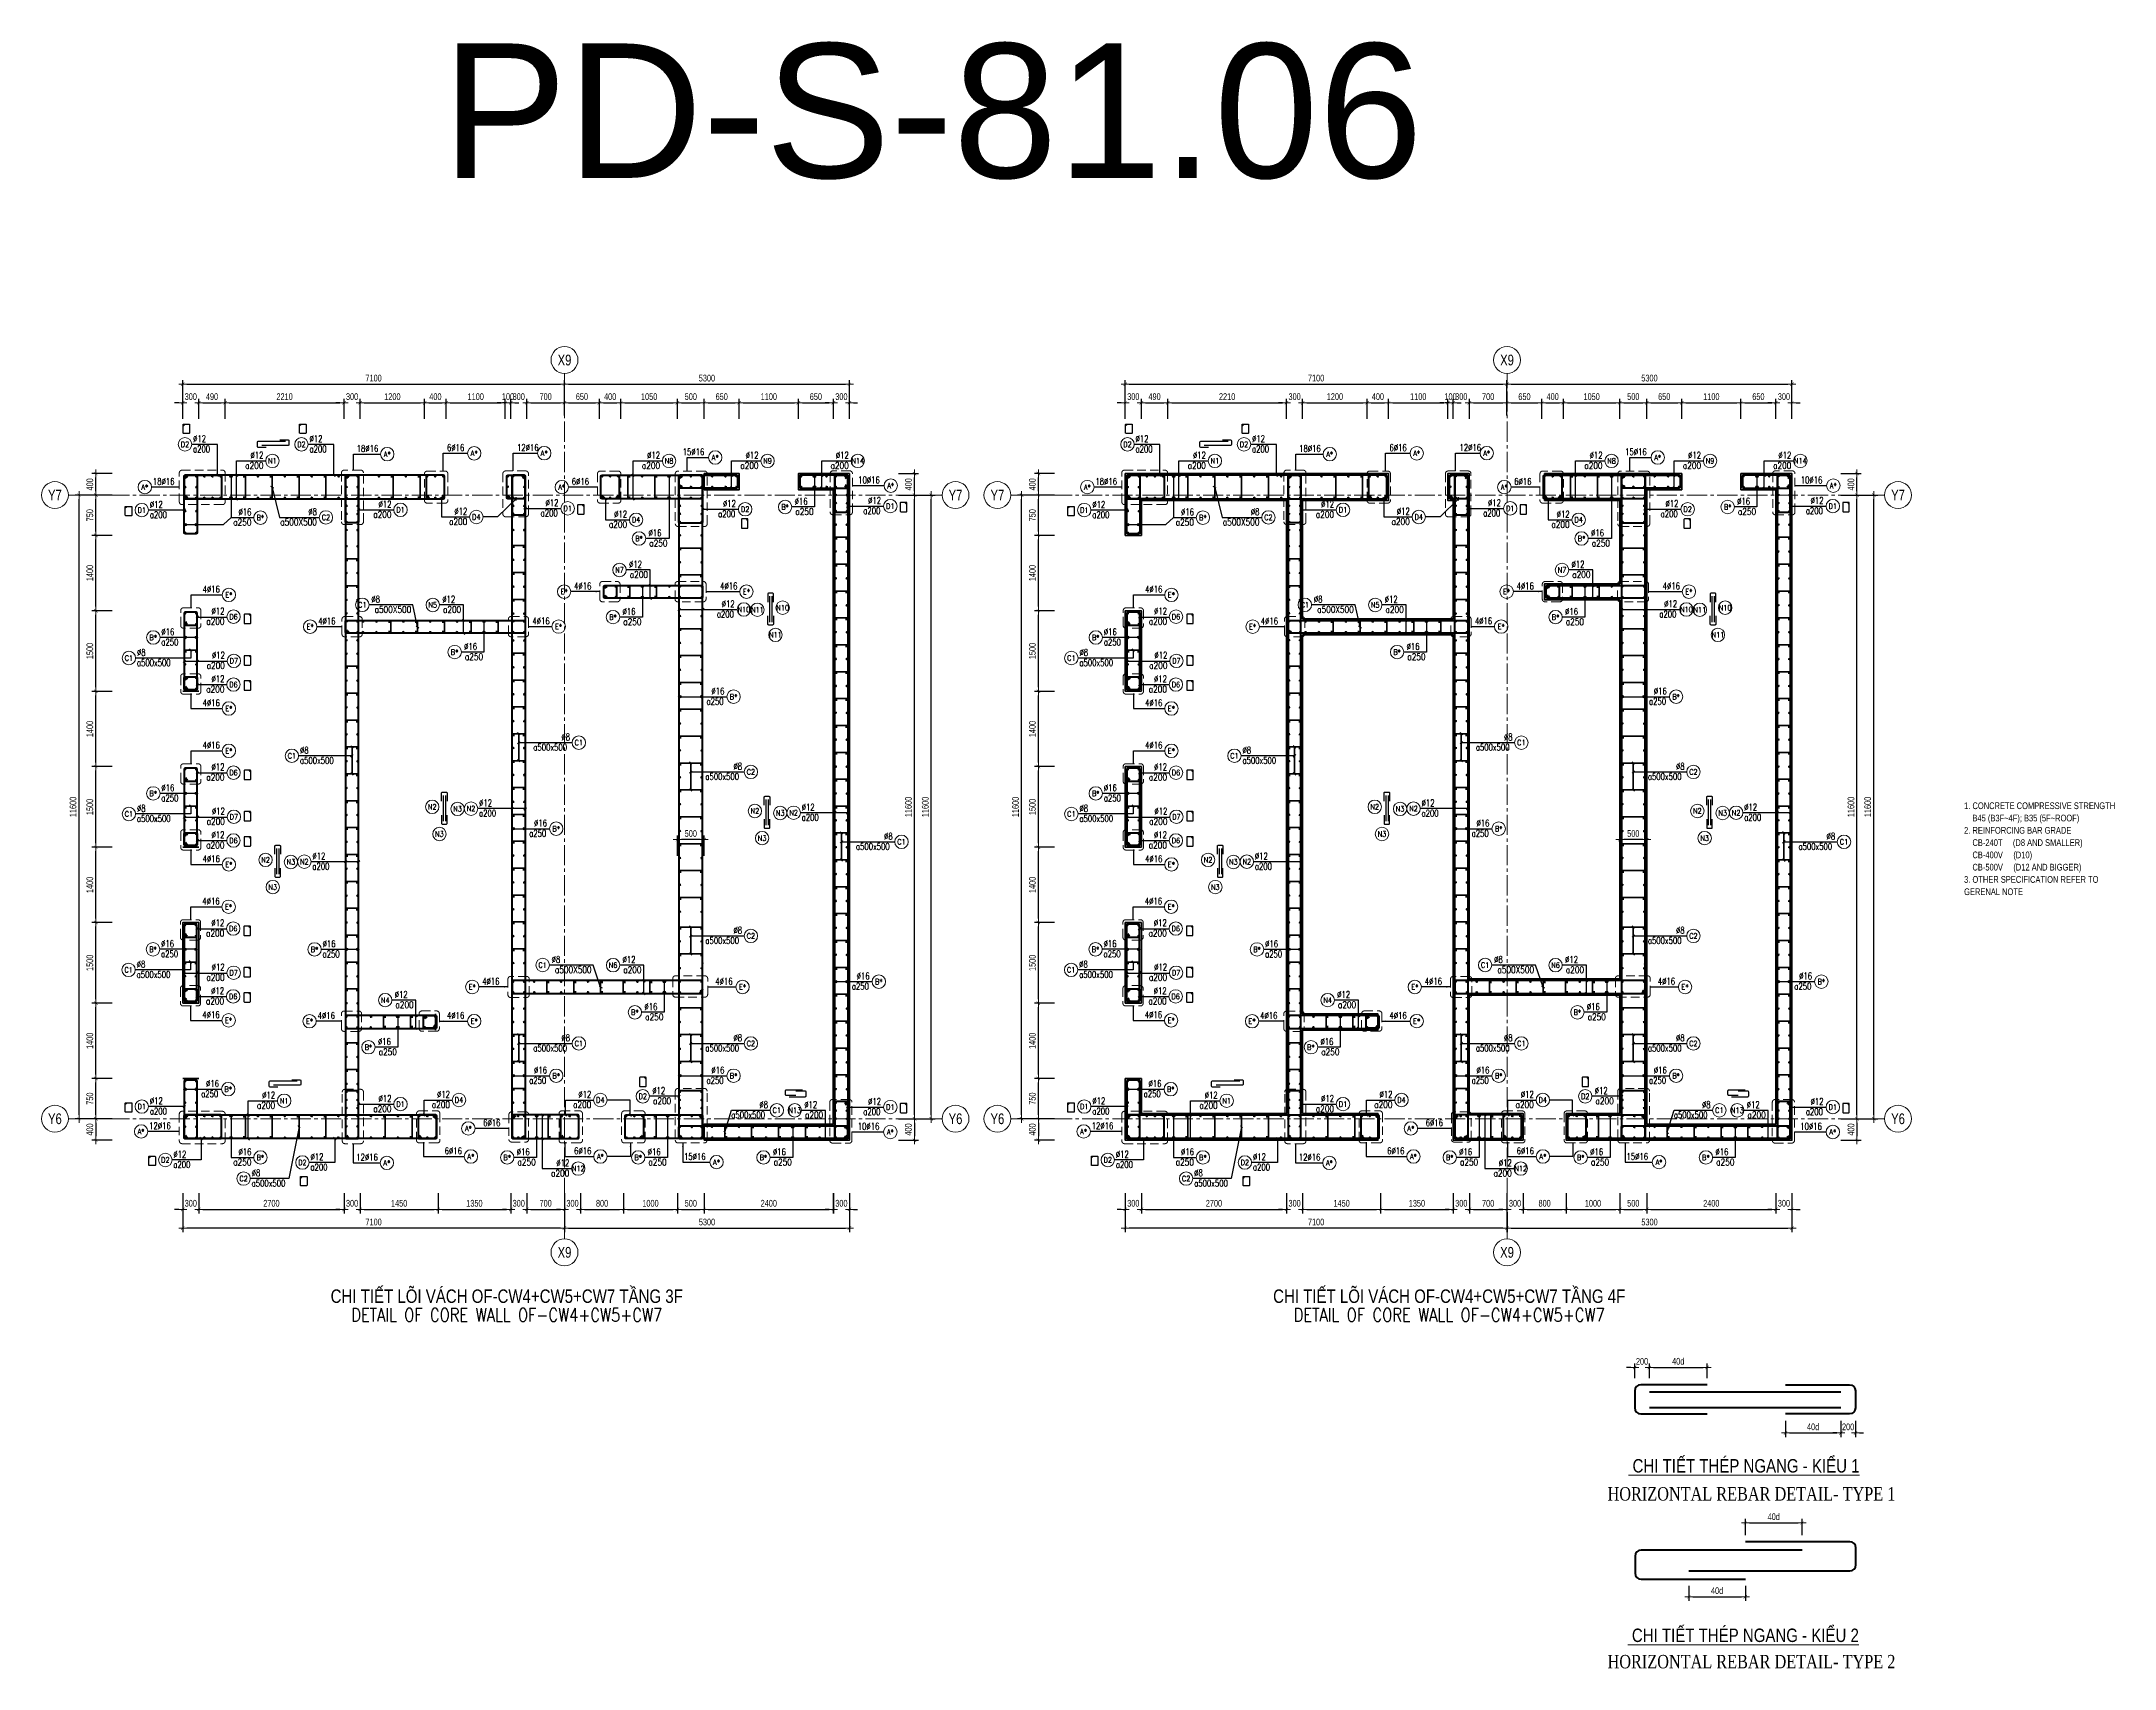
# Model space of a CAD drawing. Header units: millimetres. Extents: x 738475 to 1279438, y -34239 to 156422.
# Drawn here: x 1150416 to 1188973, y 87773 to 118035 of the extents above; entities that cross this region are included whole.
import ezdxf
from ezdxf.enums import TextEntityAlignment as Align

# ---------------------------------------------------------------- set-up
doc = ezdxf.new("R2010")
doc.units = ezdxf.units.MM
doc.header["$MEASUREMENT"] = 0
for name, pattern in [('HIDDEN', [9.525, 6.35, -3.175]), ('HIDDEN2', [4.7625, 3.175, -1.5875]), ('OF_Grid_1$0$CENTER2', [1.125, 0.75, -0.125, 0.125, -0.125])]:
    doc.linetypes.add(name, pattern=pattern)
doc.layers.get('0').update_dxf_attribs({"lineweight": 20})
doc.layers.get('Defpoints').update_dxf_attribs({"color": 151, "lineweight": 9})
for name, color, linetype in [('Hidden', 9, 'HIDDEN'), ('Leader', 6, 'Continuous'), ('Ligature', 1, 'Continuous'), ('Reinforcement', 4, 'Continuous'), ('TIT1', 3, 'Continuous')]:
    doc.layers.add(name, color=color, linetype=linetype)
for name, color, linetype, lineweight in [('KC-LEADER', 153, 'Continuous', 18), ('KC-THEP', 6, 'Continuous', 40), ('NDC_S_ANNO', 7, 'Continuous', 20), ('NDC_S_DIM', 1, 'Continuous', 15), ('NDC_S_ENG TEXT', 2, 'Continuous', 20), ('NDC_S_ENG TITLE', 3, 'Continuous', 20), ('NDC_S_HIDDEN', 8, 'HIDDEN2', 13), ('NDC_S_LEADER', 1, 'Continuous', 15), ('NDC_S_REBAR', 4, 'Continuous', 35), ('NDC_S_STIRRUP', 4, 'Continuous', 40), ('NDC_S_TEXT SYMBOL', 7, 'Continuous', 20), ('NDC_S_VN TEXT', 7, 'Continuous', 20), ('NDC_S_VN TITLE', 6, 'Continuous', 35), ('NDC_S_WALL', 6, 'Continuous', 35), ('OF_Core wall_1.2(3F)$0$OF_Core wall_2(B3-19F)$0$NDC_S_WALL', 6, 'Continuous', 35), ('OF_Core wall_1.2(B1-19F)$0$NDC_S_WALL', 6, 'Continuous', 35), ('OF_Core wall_1.2(B1-19F)$0$OF_Core wall_2(B3-19F)$0$NDC_S_WALL', 6, 'Continuous', 35), ('OF_Core wall_2(B3-19F)$0$NDC_S_WALL', 6, 'Continuous', 35), ('OF_Grid_1$0$NDC_S_AXIS', 5, 'OF_Grid_1$0$CENTER2', 13), ('OF_Grid_1$0$NDC_S_SYMBOL', 1, 'Continuous', 15), ('OF_Grid_1$0$NDC_S_TEXT SYMBOL', 7, 'Continuous', 20)]:
    doc.layers.add(name, color=color, linetype=linetype, lineweight=lineweight)
doc.styles.add('ARIAL', font='arial.ttf', dxfattribs={"width": 0.8})
doc.styles.add('NDC_ANNO', font='', dxfattribs={"width": 0.8})
doc.styles.add('NDC_ARIAL', font='arial.ttf', dxfattribs={"width": 0.85})
doc.styles.add('NDC_DIM', font='', dxfattribs={"width": 0.75})
doc.styles.add('NDC_EN TXT', font='romans.shx', dxfattribs={"width": 0.8})
doc.styles.add('NDC_VIE TXT', font='arial.ttf', dxfattribs={"width": 0.8})
doc.styles.add('OF_Grid_1$0$NDC_ANNO', font='', dxfattribs={"width": 0.8})
doc.styles.get("Standard").update_dxf_attribs({"font": 'arial.ttf'})
doc.styles.add('VNTIMEH', font='vntimeh.shx', dxfattribs={"width": 0.8, "bigfont": 'vns.shx'})
doc.styles.get('NDC_ANNO').set_extended_font_data('Dotum')
doc.styles.get('NDC_DIM').set_extended_font_data('Dotum')
doc.styles.get('OF_Grid_1$0$NDC_ANNO').set_extended_font_data('Dotum')
doc.dimstyles.new('NDC_1-50', dxfattribs={"dimscale": 50, "dimtxt": 2.5, "dimasz": 1, "dimexe": 1.5, "dimexo": 0, "dimgap": 0.8, "dimtad": 1, "dimdec": 0, "dimdsep": 46, "dimtxsty": 'NDC_ARIAL', "dimblk": 'DIMMARK', "dimcen": 49999.938995, "dimdle": 1.5, "dimclrd": 1, "dimclre": 1, "dimclrt": 3, "dimadec": 0, "dimazin": 0, "dimtfac": 1, "dimtdec": 0, "dimtix": 1, "dimtmove": 2, "dimatfit": 3, "dimfxl": 1, "dimarcsym": 0})
doc.dimstyles.new('NDC_dim_25', dxfattribs={"dimscale": 25, "dimtxt": 2.5, "dimasz": 1.5, "dimexe": 1.5, "dimexo": 2.5, "dimgap": 1, "dimtad": 1, "dimdec": 0, "dimzin": 0, "dimdsep": 46, "dimtxsty": 'NDC_DIM', "dimblk": 'DIMMARK', "dimcen": 0.09, "dimdle": 1.2, "dimclrd": 1, "dimclre": 1, "dimclrt": 3, "dimadec": 0, "dimazin": 0, "dimtfac": 1, "dimtdec": 0, "dimtix": 1, "dimtofl": 0, "dimtmove": 0, "dimatfit": 3, "dimfxl": 6, "dimfxlon": 1, "dimtolj": 1, "dimtzin": 0, "dimarcsym": 0})
doc.dimstyles.new('NDC_dim_30', dxfattribs={"dimscale": 30, "dimtxt": 2.5, "dimasz": 1.5, "dimexe": 1.5, "dimexo": 2.5, "dimgap": 1, "dimtad": 1, "dimdec": 0, "dimzin": 0, "dimdsep": 46, "dimtxsty": 'NDC_DIM', "dimblk": 'DIMMARK', "dimcen": 0.09, "dimdle": 1.2, "dimclrd": 1, "dimclre": 1, "dimclrt": 3, "dimadec": 0, "dimazin": 0, "dimtfac": 1, "dimtdec": 0, "dimtix": 1, "dimtofl": 0, "dimtmove": 0, "dimatfit": 3, "dimfxl": 6, "dimfxlon": 1, "dimtolj": 1, "dimtzin": 0, "dimarcsym": 0})
doc.dimstyles.new('NDC_dim_50', dxfattribs={"dimscale": 50, "dimtxt": 2.5, "dimasz": 1.5, "dimexe": 1.5, "dimexo": 2.5, "dimgap": 1, "dimtad": 1, "dimdec": 0, "dimzin": 0, "dimdsep": 46, "dimtxsty": 'NDC_DIM', "dimblk": 'DIMMARK', "dimcen": 0.09, "dimdle": 1.2, "dimclrd": 1, "dimclre": 1, "dimclrt": 3, "dimadec": 0, "dimazin": 0, "dimtfac": 1, "dimtdec": 0, "dimtix": 1, "dimtofl": 0, "dimtmove": 0, "dimatfit": 3, "dimfxl": 6, "dimfxlon": 1, "dimtolj": 1, "dimtzin": 0, "dimarcsym": 0})

msp = doc.modelspace()

# ---------------------------------------------------------------- texts
at = {"layer": 'NDC_S_ENG TEXT'}
msp.add_text('PD-S-81.06', height=2500, dxfattribs=at).set_placement((1157862.846, 115497.861))
at = {"layer": 'NDC_S_ENG TITLE', "style": 'VNTIMEH', "width": 0.8}
for s, p in [('horizontal rebar detail- type 1', (1179544.233, 90897.112)), ('horizontal rebar detail- type 2', (1179544.233, 87776.77))]:
    msp.add_text(s, height=250, dxfattribs=at).set_placement(p)
at = {"layer": 'NDC_S_VN TEXT', "style": 'ARIAL', "width": 0.8}
for s, p in [('%%u CHI TIẾT THÉP NGANG - KIỂU 1', (1179930.986, 91418.252)), ('%%u CHI TIẾT THÉP NGANG - KIỂU 2', (1179918.616, 88266.334))]:
    msp.add_text(s, height=250, dxfattribs=at).set_placement(p)
at = {"layer": 'NDC_S_VN TEXT', "color": 7, "style": 'NDC_EN TXT', "width": 0.8}
for tag, p in [('N11', (1163730.419, 107465.201)), ('N10', (1164201.388, 107503.361)), ('N11', (1181260.105, 107465.201)), ('N10', (1181731.074, 107503.361)), ('N11', (1164066.94, 106998.358)), ('N11', (1181596.626, 106998.358)), ('N2', (1157683.989, 103799.653)), ('N3', (1158154.958, 103761.493)), ('N2', (1163684.789, 103723.029)), ('N3', (1164155.758, 103684.869)), ('N2', (1175213.675, 103799.653)), ('N3', (1175684.644, 103761.493)), ('N2', (1181214.475, 103723.029)), ('N3', (1181685.444, 103684.869)), ('N3', (1157818.437, 103294.65)), ('N3', (1175348.123, 103294.65)), ('N3', (1163819.237, 103218.026)), ('N3', (1181348.923, 103218.026)), ('N2', (1154583.989, 102812.716)), ('N3', (1155054.958, 102774.556)), ('N2', (1172113.675, 102812.716)), ('N3', (1172584.644, 102774.556)), ('N3', (1154718.437, 102307.713)), ('N3', (1172248.123, 102307.713))]:
    msp.add_attdef(tag, text='3', height=100, dxfattribs=at).set_placement(p, align=Align.MIDDLE)
at = {"layer": 'TIT1', "insert": (1186174.92, 103882.585), "char_height": 125, "width": 2836.52683, "attachment_point": 1, "line_spacing_factor": 1.096296, "style": 'ARIAL'}
msp.add_mtext('\\A1;1. CONCRETE COMPRESSIVE STRENGTH\\P    B45 (B3F~4F); B35 (5F~ROOF)\\P2. REINFORCING BAR GRADE\\P    CB-240T     (D8 AND SMALLER)\\P    CB-400V     (D10)\\P    CB-500V     (D12 AND BIGGER)\\P3. OTHER SPECIFICATION REFER TO GERENAL NOTE ', dxfattribs=at)

# ---------------------------------------------------------------- blocks, each defined once
blk = doc.blocks.new('THEP')
at = {"layer": 'KC-LEADER', "color": 6}
blk.add_circle((0, 0), 14, dxfattribs=at)
at = {"layer": 'KC-THEP'}
for p, q in [((-14, 0), (14, 0)), ((10, 10), (-10, -10)), ((-10, 10), (10, -10)), ((0, 14), (0, -14))]:
    blk.add_line(p, q, dxfattribs=at)
blk = doc.blocks.new('DIMMARK')
at = {"layer": 'NDC_S_DIM', "color": 1}
blk.add_line((-1.5, 0), (1, 0), dxfattribs=at)
at = {"layer": 'NDC_S_DIM', "color": 2, "const_width": 0.1}
blk.add_lwpolyline([(-0.42, -0.42), (0.42, 0.42)], dxfattribs=at)
blk = doc.blocks.new('*U13')
blk.add_circle((-2.5, 0), 2.5)
at = {"layer": 'NDC_S_VN TEXT', "color": 7, "style": 'NDC_EN TXT', "width": 0.8}
blk.add_attdef('SH2', text='', height=2, dxfattribs=at).set_placement((-2.5, 0), align=Align.MIDDLE)
at = {"layer": 'NDC_S_VN TEXT', "color": 3, "style": 'NDC_EN TXT', "width": 0.75}
blk.add_attdef('DK1', (0.5, 0.85), '', height=2.5, dxfattribs=at)
blk = doc.blocks.new('*U9')
blk.add_circle((2.5, 0), 2.5)
at = {"layer": 'NDC_S_VN TEXT', "color": 3, "style": 'NDC_EN TXT', "width": 0.75}
blk.add_attdef('DK2', text='', height=2.5, dxfattribs=at).set_placement((-0.85, 0.85), align=Align.RIGHT)
at = {"layer": 'NDC_S_VN TEXT', "color": 7, "style": 'NDC_EN TXT', "width": 0.8}
blk.add_attdef('SH3', text='', height=2, dxfattribs=at).set_placement((2.5, 0), align=Align.MIDDLE)
blk = doc.blocks.new('*U10')
blk.add_circle((2.5, 0), 2.5)
at = {"layer": 'NDC_S_VN TEXT', "color": 3, "style": 'NDC_EN TXT'}
for tag, width, p in [('DK2', 0.75, (-0.85, 0.85)), ('KC2', 0.8, (-0.85, -2.97))]:
    blk.add_attdef(tag, text='', height=2.5, dxfattribs=dict(at, width=width)).set_placement(p, align=Align.RIGHT)
at = {"layer": 'NDC_S_VN TEXT', "color": 7, "style": 'NDC_EN TXT', "width": 0.8}
blk.add_attdef('SH3', text='', height=2, dxfattribs=at).set_placement((2.5, 0), align=Align.MIDDLE)
blk = doc.blocks.new('*U12')
blk.add_circle((-2.5, 0), 2.5)
at = {"layer": 'NDC_S_VN TEXT', "color": 7, "style": 'NDC_EN TXT', "width": 0.8}
blk.add_attdef('SH2', text='', height=2, dxfattribs=at).set_placement((-2.5, 0), align=Align.MIDDLE)
at = {"layer": 'NDC_S_VN TEXT', "color": 3, "style": 'NDC_EN TXT', "width": 0.75}
for tag, p in [('DK1', (0.5, 0.85)), ('KC1', (0.5, -2.97))]:
    blk.add_attdef(tag, p, '', height=2.5, dxfattribs=at)
blk = doc.blocks.new('A$C72321851')
at = {"layer": 'Ligature'}
for points in [[(-61, -129), (-61, 171, -0.414214), (-43, 189), (26, 189, -0.414214), (43, 171), (43, -4)], [(-40, -4), (-40, -180, 0.414214), (-22, -197), (47, -197, 0.414214), (65, -180), (65, 121)]]:
    blk.add_lwpolyline(points, format="xyb", dxfattribs=at)
blk = doc.blocks.new('*U11')
blk.add_circle((-2.5, 0), 2.5)
at = {"layer": 'NDC_S_VN TEXT', "color": 7, "style": 'NDC_EN TXT', "width": 0.8}
blk.add_attdef('SH2', text='', height=2, dxfattribs=at).set_placement((-2.5, 0), align=Align.MIDDLE)
at = {"layer": 'NDC_S_VN TEXT', "color": 3, "style": 'NDC_EN TXT', "width": 0.75}
for tag, p in [('DK1', (0.5, 0.85)), ('KC1', (0.5, -2.97))]:
    blk.add_attdef(tag, p, '', height=2.5, dxfattribs=at)
blk = doc.blocks.new('A$C7BC65A55')
at = {"layer": 'Ligature'}
for p, q in [((-15, 372, 0), (-15, 39, 0)), ((15, 372, 0), (15, 39, 0))]:
    blk.add_line(p, q, dxfattribs=at)
for points in [[(-36, 297), (-36, 401, -0.414214), (-24, 413), (24, 413, -0.414214), (36, 401), (36, 297)], [(-36, 117), (-36, 12, 0.414214), (-24, 0), (24, 0, 0.414214), (36, 12), (36, 117)]]:
    blk.add_lwpolyline(points, format="xyb", dxfattribs=at)
blk = doc.blocks.new('*D387')
at = {"layer": 'Defpoints', "color": 0, "transparency": 16777216}
for p in [(1162243, 103190), (1162243, 102466), (1162743, 102466)]:
    blk.add_point(p, dxfattribs=at)
at = {"layer": 'NDC_S_DIM', "color": 1, "lineweight": -2, "transparency": 16777216}
for p, q in [((1162243, 102890), (1162243, 103265)), ((1162668, 103190), (1162318, 103190)), ((1162743, 102890), (1162743, 103265))]:
    blk.add_line(p, q, dxfattribs=at)
at = {"layer": 'NDC_S_DIM', "color": 1, "lineweight": -2, "transparency": 16777216, "xscale": 75, "yscale": 75, "zscale": 75, "rotation": 180}
blk.add_blockref('DIMMARK', (1162243, 103190), dxfattribs=at)
at = {"layer": 'NDC_S_DIM', "color": 1, "lineweight": -2, "transparency": 16777216, "xscale": 75, "yscale": 75, "zscale": 75}
blk.add_blockref('DIMMARK', (1162743, 103190), dxfattribs=at)
at = {"layer": 'NDC_S_DIM', "color": 3, "transparency": 16777216, "insert": (1162493, 103303), "char_height": 125, "attachment_point": 5, "style": 'NDC_DIM'}
blk.add_mtext('\\A1;500', dxfattribs=at)
blk = doc.blocks.new('*U49')
at = {"layer": 'KC-THEP', "rotation": 9.66856443638095}
for p in [(0, 99), (0, -99)]:
    blk.add_blockref('THEP', p, dxfattribs=at)
blk = doc.blocks.new('*U50')
at = {"layer": 'NDC_S_HIDDEN', "color": 0, "linetype": 'ByBlock', "lineweight": -2, "transparency": 16777216}
for p in [(0, 0), (250, 0), (500, 0), (750, 0), (1000, 0), (1250, 0), (1500, 0), (1750, 0), (2000, 0), (2250, 0), (2500, 0)]:
    blk.add_blockref('*U49', p, dxfattribs=at)
blk = doc.blocks.new('*U55')
at = {"layer": 'NDC_S_REBAR'}
blk.add_lwpolyline([(-15, -75), (-15, -100, 1), (15, -100), (15, 100, 1), (-15, 100), (-15, 75)], format="xyb", dxfattribs=at)
blk = doc.blocks.new('*U56')
at = {"layer": 'NDC_S_HIDDEN', "color": 0, "linetype": 'ByBlock', "lineweight": -2, "transparency": 16777216}
for p in [(0, 0), (500, 0), (1000, 0), (1500, 0), (2000, 0)]:
    blk.add_blockref('*U55', p, dxfattribs=at)
blk = doc.blocks.new('*U53')
at = {"layer": 'KC-THEP', "rotation": 9.668564436380946}
blk.add_blockref('THEP', (0, 100), dxfattribs=at)
at = {"layer": 'KC-THEP', "xscale": -1, "rotation": 170.331435563619}
blk.add_blockref('THEP', (0, -100), dxfattribs=at)
blk = doc.blocks.new('*U54')
at = {"layer": 'NDC_S_HIDDEN', "color": 0, "linetype": 'ByBlock', "lineweight": -2, "transparency": 16777216}
for p in [(0, 0), (250, 0), (500, 0), (750, 0), (1000, 0), (1250, 0)]:
    blk.add_blockref('*U53', p, dxfattribs=at)
blk = doc.blocks.new('*U51')
at = {"layer": 'NDC_S_REBAR'}
blk.add_lwpolyline([(-15, -75), (-15, -100, 1), (15, -100), (15, 100, 1), (-15, 100), (-15, 75)], format="xyb", dxfattribs=at)
blk = doc.blocks.new('*U52')
at = {"layer": 'NDC_S_HIDDEN', "color": 0, "linetype": 'ByBlock', "lineweight": -2, "transparency": 16777216}
for p in [(0, 0), (500, 0)]:
    blk.add_blockref('*U51', p, dxfattribs=at)
blk = doc.blocks.new('*D388')
at = {"layer": 'Defpoints', "color": 0, "transparency": 16777216}
for p in [(1153043, 97598), (1160143, 96777), (1153043, 95964)]:
    blk.add_point(p, dxfattribs=at)
at = {"layer": 'NDC_S_DIM', "color": 1, "lineweight": -2, "transparency": 16777216}
for p, q in [((1153043, 96264), (1153043, 95889)), ((1160143, 96264), (1160143, 95889)), ((1160068, 95964), (1153118, 95964))]:
    blk.add_line(p, q, dxfattribs=at)
at = {"layer": 'NDC_S_DIM', "color": 1, "lineweight": -2, "transparency": 16777216, "xscale": 75, "yscale": 75, "zscale": 75, "rotation": 180}
blk.add_blockref('DIMMARK', (1153043, 95964), dxfattribs=at)
at = {"layer": 'NDC_S_DIM', "color": 1, "lineweight": -2, "transparency": 16777216, "xscale": 75, "yscale": 75, "zscale": 75}
blk.add_blockref('DIMMARK', (1160143, 95964), dxfattribs=at)
at = {"layer": 'NDC_S_DIM', "color": 3, "transparency": 16777216, "insert": (1156593, 96077), "char_height": 125, "attachment_point": 5, "style": 'NDC_DIM'}
blk.add_mtext('\\A1;7100', dxfattribs=at)
blk = doc.blocks.new('*D389')
at = {"layer": 'Defpoints', "color": 0, "ltscale": 200, "transparency": 16777216}
for p in [(1153043, 97598), (1153343, 97598), (1153043, 96313)]:
    blk.add_point(p, dxfattribs=at)
at = {"layer": 'NDC_S_DIM', "color": 1, "lineweight": -2, "ltscale": 200, "transparency": 16777216}
for p, q in [((1153043, 96613), (1153043, 96238)), ((1153343, 96613), (1153343, 96238)), ((1152968, 96313), (1152893, 96313)), ((1153418, 96313), (1153493, 96313))]:
    blk.add_line(p, q, dxfattribs=at)
at = {"layer": 'NDC_S_DIM', "color": 1, "lineweight": -2, "ltscale": 200, "transparency": 16777216, "xscale": 75, "yscale": 75, "zscale": 75}
blk.add_blockref('DIMMARK', (1153043, 96313), dxfattribs=at)
at = {"layer": 'NDC_S_DIM', "color": 1, "lineweight": -2, "ltscale": 200, "transparency": 16777216, "xscale": 75, "yscale": 75, "zscale": 75, "rotation": 180}
blk.add_blockref('DIMMARK', (1153343, 96313), dxfattribs=at)
at = {"layer": 'NDC_S_DIM', "color": 3, "ltscale": 200, "transparency": 16777216, "insert": (1153193, 96426), "char_height": 125, "attachment_point": 5, "style": 'NDC_DIM'}
blk.add_mtext('\\A1;300', dxfattribs=at)
blk = doc.blocks.new('*D390')
at = {"layer": 'Defpoints', "color": 0, "ltscale": 200, "transparency": 16777216}
for p in [(1153343, 111316), (1153043, 109998), (1153343, 109498)]:
    blk.add_point(p, dxfattribs=at)
at = {"layer": 'NDC_S_DIM', "color": 1, "lineweight": -2, "ltscale": 200, "transparency": 16777216}
for p, q in [((1152968, 111316), (1152893, 111316)), ((1153043, 111016), (1153043, 111391)), ((1153343, 111016), (1153343, 111391)), ((1153418, 111316), (1153493, 111316))]:
    blk.add_line(p, q, dxfattribs=at)
at = {"layer": 'NDC_S_DIM', "color": 1, "lineweight": -2, "ltscale": 200, "transparency": 16777216, "xscale": 75, "yscale": 75, "zscale": 75}
blk.add_blockref('DIMMARK', (1153043, 111316), dxfattribs=at)
at = {"layer": 'NDC_S_DIM', "color": 1, "lineweight": -2, "ltscale": 200, "transparency": 16777216, "xscale": 75, "yscale": 75, "zscale": 75, "rotation": 180}
blk.add_blockref('DIMMARK', (1153343, 111316), dxfattribs=at)
at = {"layer": 'NDC_S_DIM', "color": 3, "ltscale": 200, "transparency": 16777216, "insert": (1153193, 111429), "char_height": 125, "attachment_point": 5, "style": 'NDC_DIM'}
blk.add_mtext('\\A1;300', dxfattribs=at)
blk = doc.blocks.new('*D391')
at = {"layer": 'Defpoints', "color": 0, "ltscale": 200, "transparency": 16777216}
for p in [(1153833, 111316), (1153343, 109498), (1153833, 109312)]:
    blk.add_point(p, dxfattribs=at)
at = {"layer": 'NDC_S_DIM', "color": 1, "lineweight": -2, "ltscale": 200, "transparency": 16777216}
for p, q in [((1153343, 111016), (1153343, 111391)), ((1153418, 111316), (1153758, 111316)), ((1153833, 111016), (1153833, 111391))]:
    blk.add_line(p, q, dxfattribs=at)
at = {"layer": 'NDC_S_DIM', "color": 1, "lineweight": -2, "ltscale": 200, "transparency": 16777216, "xscale": 75, "yscale": 75, "zscale": 75, "rotation": 180}
blk.add_blockref('DIMMARK', (1153343, 111316), dxfattribs=at)
at = {"layer": 'NDC_S_DIM', "color": 1, "lineweight": -2, "ltscale": 200, "transparency": 16777216, "xscale": 75, "yscale": 75, "zscale": 75}
blk.add_blockref('DIMMARK', (1153833, 111316), dxfattribs=at)
at = {"layer": 'NDC_S_DIM', "color": 3, "ltscale": 200, "transparency": 16777216, "insert": (1153588, 111429), "char_height": 125, "attachment_point": 5, "style": 'NDC_DIM'}
blk.add_mtext('\\A1;490', dxfattribs=at)
blk = doc.blocks.new('*D392')
at = {"layer": 'Defpoints', "color": 0, "ltscale": 200, "transparency": 16777216}
for p in [(1156043, 111316), (1153833, 109312), (1156043, 109498)]:
    blk.add_point(p, dxfattribs=at)
at = {"layer": 'NDC_S_DIM', "color": 1, "lineweight": -2, "ltscale": 200, "transparency": 16777216}
for p, q in [((1153833, 111016), (1153833, 111391)), ((1153908, 111316), (1155968, 111316)), ((1156043, 111016), (1156043, 111391))]:
    blk.add_line(p, q, dxfattribs=at)
at = {"layer": 'NDC_S_DIM', "color": 1, "lineweight": -2, "ltscale": 200, "transparency": 16777216, "xscale": 75, "yscale": 75, "zscale": 75, "rotation": 180}
blk.add_blockref('DIMMARK', (1153833, 111316), dxfattribs=at)
at = {"layer": 'NDC_S_DIM', "color": 1, "lineweight": -2, "ltscale": 200, "transparency": 16777216, "xscale": 75, "yscale": 75, "zscale": 75}
blk.add_blockref('DIMMARK', (1156043, 111316), dxfattribs=at)
at = {"layer": 'NDC_S_DIM', "color": 3, "ltscale": 200, "transparency": 16777216, "insert": (1154938, 111429), "char_height": 125, "attachment_point": 5, "style": 'NDC_DIM'}
blk.add_mtext('\\A1;2210', dxfattribs=at)
blk = doc.blocks.new('*D393')
at = {"layer": 'Defpoints', "color": 0, "ltscale": 200, "transparency": 16777216}
for p in [(1156343, 111316), (1156043, 109498), (1156343, 109498)]:
    blk.add_point(p, dxfattribs=at)
at = {"layer": 'NDC_S_DIM', "color": 1, "lineweight": -2, "ltscale": 200, "transparency": 16777216}
for p, q in [((1155968, 111316), (1155893, 111316)), ((1156043, 111016), (1156043, 111391)), ((1156343, 111016), (1156343, 111391)), ((1156418, 111316), (1156493, 111316))]:
    blk.add_line(p, q, dxfattribs=at)
at = {"layer": 'NDC_S_DIM', "color": 1, "lineweight": -2, "ltscale": 200, "transparency": 16777216, "xscale": 75, "yscale": 75, "zscale": 75}
blk.add_blockref('DIMMARK', (1156043, 111316), dxfattribs=at)
at = {"layer": 'NDC_S_DIM', "color": 1, "lineweight": -2, "ltscale": 200, "transparency": 16777216, "xscale": 75, "yscale": 75, "zscale": 75, "rotation": 180}
blk.add_blockref('DIMMARK', (1156343, 111316), dxfattribs=at)
at = {"layer": 'NDC_S_DIM', "color": 3, "ltscale": 200, "transparency": 16777216, "insert": (1156193, 111429), "char_height": 125, "attachment_point": 5, "style": 'NDC_DIM'}
blk.add_mtext('\\A1;300', dxfattribs=at)
blk = doc.blocks.new('*D394')
at = {"layer": 'Defpoints', "color": 0, "ltscale": 200, "transparency": 16777216}
for p in [(1157543, 111316), (1157543, 109784), (1156343, 109498)]:
    blk.add_point(p, dxfattribs=at)
at = {"layer": 'NDC_S_DIM', "color": 1, "lineweight": -2, "ltscale": 200, "transparency": 16777216}
for p, q in [((1156343, 111016), (1156343, 111391)), ((1156418, 111316), (1157468, 111316)), ((1157543, 111016), (1157543, 111391))]:
    blk.add_line(p, q, dxfattribs=at)
at = {"layer": 'NDC_S_DIM', "color": 1, "lineweight": -2, "ltscale": 200, "transparency": 16777216, "xscale": 75, "yscale": 75, "zscale": 75, "rotation": 180}
blk.add_blockref('DIMMARK', (1156343, 111316), dxfattribs=at)
at = {"layer": 'NDC_S_DIM', "color": 1, "lineweight": -2, "ltscale": 200, "transparency": 16777216, "xscale": 75, "yscale": 75, "zscale": 75}
blk.add_blockref('DIMMARK', (1157543, 111316), dxfattribs=at)
at = {"layer": 'NDC_S_DIM', "color": 3, "ltscale": 200, "transparency": 16777216, "insert": (1156943, 111429), "char_height": 125, "attachment_point": 5, "style": 'NDC_DIM'}
blk.add_mtext('\\A1;1200', dxfattribs=at)
blk = doc.blocks.new('*D395')
at = {"layer": 'Defpoints', "color": 0, "ltscale": 200, "transparency": 16777216}
for p in [(1157943, 111316), (1157543, 109784), (1157943, 109748)]:
    blk.add_point(p, dxfattribs=at)
at = {"layer": 'NDC_S_DIM', "color": 1, "lineweight": -2, "ltscale": 200, "transparency": 16777216}
for p, q in [((1157543, 111016), (1157543, 111391)), ((1157618, 111316), (1157868, 111316)), ((1157943, 111016), (1157943, 111391))]:
    blk.add_line(p, q, dxfattribs=at)
at = {"layer": 'NDC_S_DIM', "color": 1, "lineweight": -2, "ltscale": 200, "transparency": 16777216, "xscale": 75, "yscale": 75, "zscale": 75, "rotation": 180}
blk.add_blockref('DIMMARK', (1157543, 111316), dxfattribs=at)
at = {"layer": 'NDC_S_DIM', "color": 1, "lineweight": -2, "ltscale": 200, "transparency": 16777216, "xscale": 75, "yscale": 75, "zscale": 75}
blk.add_blockref('DIMMARK', (1157943, 111316), dxfattribs=at)
at = {"layer": 'NDC_S_DIM', "color": 3, "ltscale": 200, "transparency": 16777216, "insert": (1157743, 111429), "char_height": 125, "attachment_point": 5, "style": 'NDC_DIM'}
blk.add_mtext('\\A1;400', dxfattribs=at)
blk = doc.blocks.new('*D396')
at = {"layer": 'Defpoints', "color": 0, "ltscale": 200, "transparency": 16777216}
for p in [(1159043, 111316), (1157943, 109748), (1159043, 109642)]:
    blk.add_point(p, dxfattribs=at)
at = {"layer": 'NDC_S_DIM', "color": 1, "lineweight": -2, "ltscale": 200, "transparency": 16777216}
for p, q in [((1157943, 111016), (1157943, 111391)), ((1158018, 111316), (1158968, 111316)), ((1159043, 111016), (1159043, 111391))]:
    blk.add_line(p, q, dxfattribs=at)
at = {"layer": 'NDC_S_DIM', "color": 1, "lineweight": -2, "ltscale": 200, "transparency": 16777216, "xscale": 75, "yscale": 75, "zscale": 75, "rotation": 180}
blk.add_blockref('DIMMARK', (1157943, 111316), dxfattribs=at)
at = {"layer": 'NDC_S_DIM', "color": 1, "lineweight": -2, "ltscale": 200, "transparency": 16777216, "xscale": 75, "yscale": 75, "zscale": 75}
blk.add_blockref('DIMMARK', (1159043, 111316), dxfattribs=at)
at = {"layer": 'NDC_S_DIM', "color": 3, "ltscale": 200, "transparency": 16777216, "insert": (1158493, 111429), "char_height": 125, "attachment_point": 5, "style": 'NDC_DIM'}
blk.add_mtext('\\A1;1100', dxfattribs=at)
blk = doc.blocks.new('*D397')
at = {"layer": 'Defpoints', "color": 0, "ltscale": 200, "transparency": 16777216}
for p in [(1159143, 111316), (1159043, 109642), (1159143, 109498)]:
    blk.add_point(p, dxfattribs=at)
at = {"layer": 'NDC_S_DIM', "color": 1, "lineweight": -2, "ltscale": 200, "transparency": 16777216}
for p, q in [((1158968, 111316), (1158893, 111316)), ((1159043, 111016), (1159043, 111391)), ((1159143, 111016), (1159143, 111391)), ((1159218, 111316), (1159293, 111316))]:
    blk.add_line(p, q, dxfattribs=at)
at = {"layer": 'NDC_S_DIM', "color": 1, "lineweight": -2, "ltscale": 200, "transparency": 16777216, "xscale": 75, "yscale": 75, "zscale": 75}
blk.add_blockref('DIMMARK', (1159043, 111316), dxfattribs=at)
at = {"layer": 'NDC_S_DIM', "color": 1, "lineweight": -2, "ltscale": 200, "transparency": 16777216, "xscale": 75, "yscale": 75, "zscale": 75, "rotation": 180}
blk.add_blockref('DIMMARK', (1159143, 111316), dxfattribs=at)
at = {"layer": 'NDC_S_DIM', "color": 3, "ltscale": 200, "transparency": 16777216, "insert": (1159093, 111429), "char_height": 125, "attachment_point": 5, "style": 'NDC_DIM'}
blk.add_mtext('\\A1;100', dxfattribs=at)
blk = doc.blocks.new('*D398')
at = {"layer": 'Defpoints', "color": 0, "ltscale": 200, "transparency": 16777216}
for p in [(1159443, 111316), (1159143, 109498), (1159443, 109498)]:
    blk.add_point(p, dxfattribs=at)
at = {"layer": 'NDC_S_DIM', "color": 1, "lineweight": -2, "ltscale": 200, "transparency": 16777216}
for p, q in [((1159068, 111316), (1158993, 111316)), ((1159143, 111016), (1159143, 111391)), ((1159443, 111016), (1159443, 111391)), ((1159518, 111316), (1159593, 111316))]:
    blk.add_line(p, q, dxfattribs=at)
at = {"layer": 'NDC_S_DIM', "color": 1, "lineweight": -2, "ltscale": 200, "transparency": 16777216, "xscale": 75, "yscale": 75, "zscale": 75}
blk.add_blockref('DIMMARK', (1159143, 111316), dxfattribs=at)
at = {"layer": 'NDC_S_DIM', "color": 1, "lineweight": -2, "ltscale": 200, "transparency": 16777216, "xscale": 75, "yscale": 75, "zscale": 75, "rotation": 180}
blk.add_blockref('DIMMARK', (1159443, 111316), dxfattribs=at)
at = {"layer": 'NDC_S_DIM', "color": 3, "ltscale": 200, "transparency": 16777216, "insert": (1159293, 111429), "char_height": 125, "attachment_point": 5, "style": 'NDC_DIM'}
blk.add_mtext('\\A1;300', dxfattribs=at)
blk = doc.blocks.new('*D399')
at = {"layer": 'Defpoints', "color": 0, "ltscale": 200, "transparency": 16777216}
for p in [(1161193, 111316), (1160793, 109649), (1161193, 109681)]:
    blk.add_point(p, dxfattribs=at)
at = {"layer": 'NDC_S_DIM', "color": 1, "lineweight": -2, "ltscale": 200, "transparency": 16777216}
for p, q in [((1160793, 111016), (1160793, 111391)), ((1160868, 111316), (1161118, 111316)), ((1161193, 111016), (1161193, 111391))]:
    blk.add_line(p, q, dxfattribs=at)
at = {"layer": 'NDC_S_DIM', "color": 1, "lineweight": -2, "ltscale": 200, "transparency": 16777216, "xscale": 75, "yscale": 75, "zscale": 75, "rotation": 180}
blk.add_blockref('DIMMARK', (1160793, 111316), dxfattribs=at)
at = {"layer": 'NDC_S_DIM', "color": 1, "lineweight": -2, "ltscale": 200, "transparency": 16777216, "xscale": 75, "yscale": 75, "zscale": 75}
blk.add_blockref('DIMMARK', (1161193, 111316), dxfattribs=at)
at = {"layer": 'NDC_S_DIM', "color": 3, "ltscale": 200, "transparency": 16777216, "insert": (1160993, 111429), "char_height": 125, "attachment_point": 5, "style": 'NDC_DIM'}
blk.add_mtext('\\A1;400', dxfattribs=at)
blk = doc.blocks.new('*D400')
at = {"layer": 'Defpoints', "color": 0, "ltscale": 200, "transparency": 16777216}
for p in [(1162243, 111316), (1161193, 109681), (1162243, 109498)]:
    blk.add_point(p, dxfattribs=at)
at = {"layer": 'NDC_S_DIM', "color": 1, "lineweight": -2, "ltscale": 200, "transparency": 16777216}
for p, q in [((1161193, 111016), (1161193, 111391)), ((1161268, 111316), (1162168, 111316)), ((1162243, 111016), (1162243, 111391))]:
    blk.add_line(p, q, dxfattribs=at)
at = {"layer": 'NDC_S_DIM', "color": 1, "lineweight": -2, "ltscale": 200, "transparency": 16777216, "xscale": 75, "yscale": 75, "zscale": 75, "rotation": 180}
blk.add_blockref('DIMMARK', (1161193, 111316), dxfattribs=at)
at = {"layer": 'NDC_S_DIM', "color": 1, "lineweight": -2, "ltscale": 200, "transparency": 16777216, "xscale": 75, "yscale": 75, "zscale": 75}
blk.add_blockref('DIMMARK', (1162243, 111316), dxfattribs=at)
at = {"layer": 'NDC_S_DIM', "color": 3, "ltscale": 200, "transparency": 16777216, "insert": (1161718, 111429), "char_height": 125, "attachment_point": 5, "style": 'NDC_DIM'}
blk.add_mtext('\\A1;1050', dxfattribs=at)
blk = doc.blocks.new('*D401')
at = {"layer": 'Defpoints', "color": 0, "ltscale": 200, "transparency": 16777216}
for p in [(1162743, 111316), (1162743, 109698), (1162243, 109498)]:
    blk.add_point(p, dxfattribs=at)
at = {"layer": 'NDC_S_DIM', "color": 1, "lineweight": -2, "ltscale": 200, "transparency": 16777216}
for p, q in [((1162243, 111016), (1162243, 111391)), ((1162318, 111316), (1162668, 111316)), ((1162743, 111016), (1162743, 111391))]:
    blk.add_line(p, q, dxfattribs=at)
at = {"layer": 'NDC_S_DIM', "color": 1, "lineweight": -2, "ltscale": 200, "transparency": 16777216, "xscale": 75, "yscale": 75, "zscale": 75, "rotation": 180}
blk.add_blockref('DIMMARK', (1162243, 111316), dxfattribs=at)
at = {"layer": 'NDC_S_DIM', "color": 1, "lineweight": -2, "ltscale": 200, "transparency": 16777216, "xscale": 75, "yscale": 75, "zscale": 75}
blk.add_blockref('DIMMARK', (1162743, 111316), dxfattribs=at)
at = {"layer": 'NDC_S_DIM', "color": 3, "ltscale": 200, "transparency": 16777216, "insert": (1162493, 111429), "char_height": 125, "attachment_point": 5, "style": 'NDC_DIM'}
blk.add_mtext('\\A1;500', dxfattribs=at)
blk = doc.blocks.new('*D402')
at = {"layer": 'Defpoints', "color": 0, "ltscale": 200, "transparency": 16777216}
for p in [(1163393, 111316), (1162743, 109698), (1163393, 109698)]:
    blk.add_point(p, dxfattribs=at)
at = {"layer": 'NDC_S_DIM', "color": 1, "lineweight": -2, "ltscale": 200, "transparency": 16777216}
for p, q in [((1162743, 111016), (1162743, 111391)), ((1162818, 111316), (1163318, 111316)), ((1163393, 111016), (1163393, 111391))]:
    blk.add_line(p, q, dxfattribs=at)
at = {"layer": 'NDC_S_DIM', "color": 1, "lineweight": -2, "ltscale": 200, "transparency": 16777216, "xscale": 75, "yscale": 75, "zscale": 75, "rotation": 180}
blk.add_blockref('DIMMARK', (1162743, 111316), dxfattribs=at)
at = {"layer": 'NDC_S_DIM', "color": 1, "lineweight": -2, "ltscale": 200, "transparency": 16777216, "xscale": 75, "yscale": 75, "zscale": 75}
blk.add_blockref('DIMMARK', (1163393, 111316), dxfattribs=at)
at = {"layer": 'NDC_S_DIM', "color": 3, "ltscale": 200, "transparency": 16777216, "insert": (1163068, 111429), "char_height": 125, "attachment_point": 5, "style": 'NDC_DIM'}
blk.add_mtext('\\A1;650', dxfattribs=at)
blk = doc.blocks.new('*D403')
at = {"layer": 'Defpoints', "color": 0, "ltscale": 200, "transparency": 16777216}
for p in [(1164494, 111316), (1163394, 109698), (1164494, 109698)]:
    blk.add_point(p, dxfattribs=at)
at = {"layer": 'NDC_S_DIM', "color": 1, "lineweight": -2, "ltscale": 200, "transparency": 16777216}
for p, q in [((1163394, 111016), (1163394, 111391)), ((1163469, 111316), (1164419, 111316)), ((1164494, 111016), (1164494, 111391))]:
    blk.add_line(p, q, dxfattribs=at)
at = {"layer": 'NDC_S_DIM', "color": 1, "lineweight": -2, "ltscale": 200, "transparency": 16777216, "xscale": 75, "yscale": 75, "zscale": 75, "rotation": 180}
blk.add_blockref('DIMMARK', (1163394, 111316), dxfattribs=at)
at = {"layer": 'NDC_S_DIM', "color": 1, "lineweight": -2, "ltscale": 200, "transparency": 16777216, "xscale": 75, "yscale": 75, "zscale": 75}
blk.add_blockref('DIMMARK', (1164494, 111316), dxfattribs=at)
at = {"layer": 'NDC_S_DIM', "color": 3, "ltscale": 200, "transparency": 16777216, "insert": (1163944, 111429), "char_height": 125, "attachment_point": 5, "style": 'NDC_DIM'}
blk.add_mtext('\\A1;1100', dxfattribs=at)
blk = doc.blocks.new('*D404')
at = {"layer": 'Defpoints', "color": 0, "ltscale": 200, "transparency": 16777216}
for p in [(1165144, 111316), (1164494, 109698), (1165144, 109698)]:
    blk.add_point(p, dxfattribs=at)
at = {"layer": 'NDC_S_DIM', "color": 1, "lineweight": -2, "ltscale": 200, "transparency": 16777216}
for p, q in [((1164494, 111016), (1164494, 111391)), ((1164569, 111316), (1165069, 111316)), ((1165144, 111016), (1165144, 111391))]:
    blk.add_line(p, q, dxfattribs=at)
at = {"layer": 'NDC_S_DIM', "color": 1, "lineweight": -2, "ltscale": 200, "transparency": 16777216, "xscale": 75, "yscale": 75, "zscale": 75, "rotation": 180}
blk.add_blockref('DIMMARK', (1164494, 111316), dxfattribs=at)
at = {"layer": 'NDC_S_DIM', "color": 1, "lineweight": -2, "ltscale": 200, "transparency": 16777216, "xscale": 75, "yscale": 75, "zscale": 75}
blk.add_blockref('DIMMARK', (1165144, 111316), dxfattribs=at)
at = {"layer": 'NDC_S_DIM', "color": 3, "ltscale": 200, "transparency": 16777216, "insert": (1164819, 111429), "char_height": 125, "attachment_point": 5, "style": 'NDC_DIM'}
blk.add_mtext('\\A1;650', dxfattribs=at)
blk = doc.blocks.new('*D405')
at = {"layer": 'Defpoints', "color": 0, "ltscale": 200, "transparency": 16777216}
for p in [(1165444, 111316), (1165144, 109698), (1165444, 109698)]:
    blk.add_point(p, dxfattribs=at)
at = {"layer": 'NDC_S_DIM', "color": 1, "lineweight": -2, "ltscale": 200, "transparency": 16777216}
for p, q in [((1165069, 111316), (1164994, 111316)), ((1165144, 111016), (1165144, 111391)), ((1165444, 111016), (1165444, 111391)), ((1165519, 111316), (1165594, 111316))]:
    blk.add_line(p, q, dxfattribs=at)
at = {"layer": 'NDC_S_DIM', "color": 1, "lineweight": -2, "ltscale": 200, "transparency": 16777216, "xscale": 75, "yscale": 75, "zscale": 75}
blk.add_blockref('DIMMARK', (1165144, 111316), dxfattribs=at)
at = {"layer": 'NDC_S_DIM', "color": 1, "lineweight": -2, "ltscale": 200, "transparency": 16777216, "xscale": 75, "yscale": 75, "zscale": 75, "rotation": 180}
blk.add_blockref('DIMMARK', (1165444, 111316), dxfattribs=at)
at = {"layer": 'NDC_S_DIM', "color": 3, "ltscale": 200, "transparency": 16777216, "insert": (1165294, 111429), "char_height": 125, "attachment_point": 5, "style": 'NDC_DIM'}
blk.add_mtext('\\A1;300', dxfattribs=at)
blk = doc.blocks.new('*D406')
at = {"layer": 'Defpoints', "color": 0, "ltscale": 200, "transparency": 16777216}
for p in [(1160143, 111660), (1153043, 110857), (1160143, 110952)]:
    blk.add_point(p, dxfattribs=at)
at = {"layer": 'NDC_S_DIM', "color": 1, "lineweight": -2, "ltscale": 200, "transparency": 16777216}
for p, q in [((1153043, 111360), (1153043, 111735)), ((1153118, 111660), (1160068, 111660)), ((1160143, 111360), (1160143, 111735))]:
    blk.add_line(p, q, dxfattribs=at)
at = {"layer": 'NDC_S_DIM', "color": 1, "lineweight": -2, "ltscale": 200, "transparency": 16777216, "xscale": 75, "yscale": 75, "zscale": 75, "rotation": 180}
blk.add_blockref('DIMMARK', (1153043, 111660), dxfattribs=at)
at = {"layer": 'NDC_S_DIM', "color": 1, "lineweight": -2, "ltscale": 200, "transparency": 16777216, "xscale": 75, "yscale": 75, "zscale": 75}
blk.add_blockref('DIMMARK', (1160143, 111660), dxfattribs=at)
at = {"layer": 'NDC_S_DIM', "color": 3, "ltscale": 200, "transparency": 16777216, "insert": (1156593, 111773), "char_height": 125, "attachment_point": 5, "style": 'NDC_DIM'}
blk.add_mtext('\\A1;7100', dxfattribs=at)
blk = doc.blocks.new('*U16')
at = {"layer": 'OF_Grid_1$0$NDC_S_SYMBOL'}
blk.add_line((0, 5), (0, 9), dxfattribs=at)
blk.add_circle((0, 0), 5, dxfattribs=at)
at = {"layer": 'OF_Grid_1$0$NDC_S_TEXT SYMBOL', "color": 7, "style": 'OF_Grid_1$0$NDC_ANNO', "width": 0.8}
blk.add_attdef('GRID', text='', height=4, dxfattribs=at).set_placement((0, 0), align=Align.MIDDLE)
blk = doc.blocks.new('*U17')
at = {"layer": 'OF_Grid_1$0$NDC_S_SYMBOL'}
blk.add_line((-5, 0), (-9, 0), dxfattribs=at)
blk.add_circle((0, 0), 5, dxfattribs=at)
at = {"layer": 'OF_Grid_1$0$NDC_S_TEXT SYMBOL', "color": 7, "style": 'OF_Grid_1$0$NDC_ANNO', "width": 0.8}
blk.add_attdef('GRID', text='', height=4, rotation=90, dxfattribs=at).set_placement((0, 0), align=Align.MIDDLE)
blk = doc.blocks.new('*U15')
at = {"layer": 'OF_Grid_1$0$NDC_S_SYMBOL'}
blk.add_line((5, 0), (9, 0), dxfattribs=at)
blk.add_circle((0, 0), 5, dxfattribs=at)
at = {"layer": 'OF_Grid_1$0$NDC_S_TEXT SYMBOL', "color": 7, "style": 'OF_Grid_1$0$NDC_ANNO', "width": 0.8}
blk.add_attdef('GRID', text='', height=4, rotation=270, dxfattribs=at).set_placement((0, 0), align=Align.MIDDLE)
blk = doc.blocks.new('*D407')
at = {"layer": 'Defpoints', "color": 0, "ltscale": 200, "transparency": 16777216}
for p in [(1151429, 109998), (1153043, 109998), (1153343, 109598)]:
    blk.add_point(p, dxfattribs=at)
at = {"layer": 'NDC_S_DIM', "color": 1, "lineweight": -2, "ltscale": 200, "transparency": 16777216}
for p, q in [((1151729, 109998), (1151354, 109998)), ((1151429, 109673), (1151429, 109923)), ((1151729, 109598), (1151354, 109598))]:
    blk.add_line(p, q, dxfattribs=at)
at = {"layer": 'NDC_S_DIM', "color": 1, "lineweight": -2, "ltscale": 200, "transparency": 16777216, "xscale": 75, "yscale": 75, "zscale": 75}
for p, rotation in [((1151429, 109998), 90), ((1151429, 109598), 270)]:
    blk.add_blockref('DIMMARK', p, dxfattribs=dict(at, rotation=rotation))
at = {"layer": 'NDC_S_DIM', "color": 3, "ltscale": 200, "transparency": 16777216, "insert": (1151316, 109798), "char_height": 125, "attachment_point": 5, "rotation": 90, "style": 'NDC_DIM'}
blk.add_mtext('\\A1;400', dxfattribs=at)
blk = doc.blocks.new('*D408')
at = {"layer": 'Defpoints', "color": 0, "ltscale": 200, "transparency": 16777216}
for p in [(1153343, 97998), (1151429, 97598), (1153105, 97598)]:
    blk.add_point(p, dxfattribs=at)
at = {"layer": 'NDC_S_DIM', "color": 1, "lineweight": -2, "ltscale": 200, "transparency": 16777216}
for p, q in [((1151729, 97998), (1151354, 97998)), ((1151729, 97598), (1151354, 97598)), ((1151429, 97923), (1151429, 97673))]:
    blk.add_line(p, q, dxfattribs=at)
at = {"layer": 'NDC_S_DIM', "color": 1, "lineweight": -2, "ltscale": 200, "transparency": 16777216, "xscale": 75, "yscale": 75, "zscale": 75}
for p, rotation in [((1151429, 97998), 90), ((1151429, 97598), 270)]:
    blk.add_blockref('DIMMARK', p, dxfattribs=dict(at, rotation=rotation))
at = {"layer": 'NDC_S_DIM', "color": 3, "ltscale": 200, "transparency": 16777216, "insert": (1151316, 97798), "char_height": 125, "attachment_point": 5, "rotation": 90, "style": 'NDC_DIM'}
blk.add_mtext('\\A1;400', dxfattribs=at)
blk = doc.blocks.new('*D409')
at = {"layer": 'Defpoints', "color": 0, "ltscale": 200, "transparency": 16777216}
for p in [(1151116, 109598), (1153157, 109598), (1153157, 97999)]:
    blk.add_point(p, dxfattribs=at)
at = {"layer": 'NDC_S_DIM', "color": 1, "lineweight": -2, "ltscale": 200, "transparency": 16777216}
for p, q in [((1151416, 109598), (1151041, 109598)), ((1151116, 98074), (1151116, 109523)), ((1151416, 97999), (1151041, 97999))]:
    blk.add_line(p, q, dxfattribs=at)
at = {"layer": 'NDC_S_DIM', "color": 1, "lineweight": -2, "ltscale": 200, "transparency": 16777216, "xscale": 75, "yscale": 75, "zscale": 75}
for p, rotation in [((1151116, 109598), 90), ((1151116, 97999), 270)]:
    blk.add_blockref('DIMMARK', p, dxfattribs=dict(at, rotation=rotation))
at = {"layer": 'NDC_S_DIM', "color": 3, "ltscale": 200, "transparency": 16777216, "insert": (1151003, 103798), "char_height": 125, "attachment_point": 5, "rotation": 90, "style": 'NDC_DIM'}
blk.add_mtext('\\A1;11600', dxfattribs=at)
blk = doc.blocks.new('*D410')
at = {"layer": 'Defpoints', "color": 0, "ltscale": 200, "transparency": 16777216}
for p in [(1160143, 111316), (1160143, 110952), (1159443, 109498)]:
    blk.add_point(p, dxfattribs=at)
at = {"layer": 'NDC_S_DIM', "color": 1, "lineweight": -2, "ltscale": 200, "transparency": 16777216}
for p, q in [((1159443, 111016), (1159443, 111391)), ((1159518, 111316), (1160068, 111316)), ((1160143, 111077), (1160143, 111391))]:
    blk.add_line(p, q, dxfattribs=at)
at = {"layer": 'NDC_S_DIM', "color": 1, "lineweight": -2, "ltscale": 200, "transparency": 16777216, "xscale": 75, "yscale": 75, "zscale": 75, "rotation": 180}
blk.add_blockref('DIMMARK', (1159443, 111316), dxfattribs=at)
at = {"layer": 'NDC_S_DIM', "color": 1, "lineweight": -2, "ltscale": 200, "transparency": 16777216, "xscale": 75, "yscale": 75, "zscale": 75}
blk.add_blockref('DIMMARK', (1160143, 111316), dxfattribs=at)
at = {"layer": 'NDC_S_DIM', "color": 3, "ltscale": 200, "transparency": 16777216, "insert": (1159793, 111429), "char_height": 125, "attachment_point": 5, "style": 'NDC_DIM'}
blk.add_mtext('\\A1;700', dxfattribs=at)
blk = doc.blocks.new('*D411')
at = {"layer": 'Defpoints', "color": 0, "ltscale": 200, "transparency": 16777216}
for p in [(1160793, 111316), (1160143, 110952), (1160793, 111023)]:
    blk.add_point(p, dxfattribs=at)
at = {"layer": 'NDC_S_DIM', "color": 1, "lineweight": -2, "ltscale": 200, "transparency": 16777216}
for p, q in [((1160143, 111077), (1160143, 111391)), ((1160218, 111316), (1160718, 111316)), ((1160793, 111148), (1160793, 111391))]:
    blk.add_line(p, q, dxfattribs=at)
at = {"layer": 'NDC_S_DIM', "color": 1, "lineweight": -2, "ltscale": 200, "transparency": 16777216, "xscale": 75, "yscale": 75, "zscale": 75, "rotation": 180}
blk.add_blockref('DIMMARK', (1160143, 111316), dxfattribs=at)
at = {"layer": 'NDC_S_DIM', "color": 1, "lineweight": -2, "ltscale": 200, "transparency": 16777216, "xscale": 75, "yscale": 75, "zscale": 75}
blk.add_blockref('DIMMARK', (1160793, 111316), dxfattribs=at)
at = {"layer": 'NDC_S_DIM', "color": 3, "ltscale": 200, "transparency": 16777216, "insert": (1160468, 111429), "char_height": 125, "attachment_point": 5, "style": 'NDC_DIM'}
blk.add_mtext('\\A1;650', dxfattribs=at)
blk = doc.blocks.new('*D412')
at = {"layer": 'Defpoints', "color": 0, "ltscale": 200, "transparency": 16777216}
for p in [(1165443, 111660), (1160143, 110952), (1165443, 109998)]:
    blk.add_point(p, dxfattribs=at)
at = {"layer": 'NDC_S_DIM', "color": 1, "lineweight": -2, "ltscale": 200, "transparency": 16777216}
for p, q in [((1160143, 111360), (1160143, 111735)), ((1160218, 111660), (1165368, 111660)), ((1165443, 111360), (1165443, 111735))]:
    blk.add_line(p, q, dxfattribs=at)
at = {"layer": 'NDC_S_DIM', "color": 1, "lineweight": -2, "ltscale": 200, "transparency": 16777216, "xscale": 75, "yscale": 75, "zscale": 75, "rotation": 180}
blk.add_blockref('DIMMARK', (1160143, 111660), dxfattribs=at)
at = {"layer": 'NDC_S_DIM', "color": 1, "lineweight": -2, "ltscale": 200, "transparency": 16777216, "xscale": 75, "yscale": 75, "zscale": 75}
blk.add_blockref('DIMMARK', (1165443, 111660), dxfattribs=at)
at = {"layer": 'NDC_S_DIM', "color": 3, "ltscale": 200, "transparency": 16777216, "insert": (1162793, 111773), "char_height": 125, "attachment_point": 5, "style": 'NDC_DIM'}
blk.add_mtext('\\A1;5300', dxfattribs=at)
blk = doc.blocks.new('*D413')
at = {"layer": 'Defpoints', "color": 0, "transparency": 16777216}
for p in [(1165443, 109598), (1166654, 109598), (1165443, 97998)]:
    blk.add_point(p, dxfattribs=at)
at = {"layer": 'NDC_S_DIM', "color": 1, "lineweight": -2, "transparency": 16777216}
for p, q in [((1166354, 109598), (1166729, 109598)), ((1166654, 98073), (1166654, 109523)), ((1166354, 97998), (1166729, 97998))]:
    blk.add_line(p, q, dxfattribs=at)
at = {"layer": 'NDC_S_DIM', "color": 1, "lineweight": -2, "transparency": 16777216, "xscale": 75, "yscale": 75, "zscale": 75}
for p, rotation in [((1166654, 109598), 90), ((1166654, 97998), 270)]:
    blk.add_blockref('DIMMARK', p, dxfattribs=dict(at, rotation=rotation))
at = {"layer": 'NDC_S_DIM', "color": 3, "transparency": 16777216, "insert": (1166541, 103798), "char_height": 125, "attachment_point": 5, "rotation": 90, "style": 'NDC_DIM'}
blk.add_mtext('\\A1;11600', dxfattribs=at)
blk = doc.blocks.new('*D414')
at = {"layer": 'Defpoints', "color": 0, "ltscale": 200, "transparency": 16777216}
for p in [(1165443, 109998), (1166654, 109998), (1165443, 109598)]:
    blk.add_point(p, dxfattribs=at)
at = {"layer": 'NDC_S_DIM', "color": 1, "lineweight": -2, "ltscale": 200, "transparency": 16777216}
for p, q in [((1166354, 109998), (1166729, 109998)), ((1166654, 109673), (1166654, 109923)), ((1166354, 109598), (1166729, 109598))]:
    blk.add_line(p, q, dxfattribs=at)
at = {"layer": 'NDC_S_DIM', "color": 1, "lineweight": -2, "ltscale": 200, "transparency": 16777216, "xscale": 75, "yscale": 75, "zscale": 75}
for p, rotation in [((1166654, 109998), 90), ((1166654, 109598), 270)]:
    blk.add_blockref('DIMMARK', p, dxfattribs=dict(at, rotation=rotation))
at = {"layer": 'NDC_S_DIM', "color": 3, "ltscale": 200, "transparency": 16777216, "insert": (1166541, 109798), "char_height": 125, "attachment_point": 5, "rotation": 90, "style": 'NDC_DIM'}
blk.add_mtext('\\A1;400', dxfattribs=at)
blk = doc.blocks.new('*D415')
at = {"layer": 'Defpoints', "color": 0, "ltscale": 200, "transparency": 16777216}
for p in [(1165443, 97998), (1165443, 97598), (1166654, 97598)]:
    blk.add_point(p, dxfattribs=at)
at = {"layer": 'NDC_S_DIM', "color": 1, "lineweight": -2, "ltscale": 200, "transparency": 16777216}
for p, q in [((1166354, 97998), (1166729, 97998)), ((1166354, 97598), (1166729, 97598)), ((1166654, 97923), (1166654, 97673))]:
    blk.add_line(p, q, dxfattribs=at)
at = {"layer": 'NDC_S_DIM', "color": 1, "lineweight": -2, "ltscale": 200, "transparency": 16777216, "xscale": 75, "yscale": 75, "zscale": 75}
for p, rotation in [((1166654, 97998), 90), ((1166654, 97598), 270)]:
    blk.add_blockref('DIMMARK', p, dxfattribs=dict(at, rotation=rotation))
at = {"layer": 'NDC_S_DIM', "color": 3, "ltscale": 200, "transparency": 16777216, "insert": (1166541, 97798), "char_height": 125, "attachment_point": 5, "rotation": 90, "style": 'NDC_DIM'}
blk.add_mtext('\\A1;400', dxfattribs=at)
blk = doc.blocks.new('*D416')
at = {"layer": 'Defpoints', "color": 0, "ltscale": 200, "transparency": 16777216}
for p in [(1165443, 109598), (1166966, 109598), (1165443, 97999)]:
    blk.add_point(p, dxfattribs=at)
at = {"layer": 'NDC_S_DIM', "color": 1, "lineweight": -2, "ltscale": 200, "transparency": 16777216}
for p, q in [((1166666, 109598), (1167041, 109598)), ((1166966, 98074), (1166966, 109523)), ((1166666, 97999), (1167041, 97999))]:
    blk.add_line(p, q, dxfattribs=at)
at = {"layer": 'NDC_S_DIM', "color": 1, "lineweight": -2, "ltscale": 200, "transparency": 16777216, "xscale": 75, "yscale": 75, "zscale": 75}
for p, rotation in [((1166966, 109598), 90), ((1166966, 97999), 270)]:
    blk.add_blockref('DIMMARK', p, dxfattribs=dict(at, rotation=rotation))
at = {"layer": 'NDC_S_DIM', "color": 3, "ltscale": 200, "transparency": 16777216, "insert": (1166854, 103798), "char_height": 125, "attachment_point": 5, "rotation": 90, "style": 'NDC_DIM'}
blk.add_mtext('\\A1;11600', dxfattribs=at)
blk = doc.blocks.new('*D417')
at = {"layer": 'Defpoints', "color": 0, "ltscale": 200, "transparency": 16777216}
for p in [(1156043, 98098), (1153343, 97598), (1156043, 96313)]:
    blk.add_point(p, dxfattribs=at)
at = {"layer": 'NDC_S_DIM', "color": 1, "lineweight": -2, "ltscale": 200, "transparency": 16777216}
for p, q in [((1153343, 96613), (1153343, 96238)), ((1156043, 96613), (1156043, 96238)), ((1153418, 96313), (1155968, 96313))]:
    blk.add_line(p, q, dxfattribs=at)
at = {"layer": 'NDC_S_DIM', "color": 1, "lineweight": -2, "ltscale": 200, "transparency": 16777216, "xscale": 75, "yscale": 75, "zscale": 75, "rotation": 180}
blk.add_blockref('DIMMARK', (1153343, 96313), dxfattribs=at)
at = {"layer": 'NDC_S_DIM', "color": 1, "lineweight": -2, "ltscale": 200, "transparency": 16777216, "xscale": 75, "yscale": 75, "zscale": 75}
blk.add_blockref('DIMMARK', (1156043, 96313), dxfattribs=at)
at = {"layer": 'NDC_S_DIM', "color": 3, "ltscale": 200, "transparency": 16777216, "insert": (1154693, 96426), "char_height": 125, "attachment_point": 5, "style": 'NDC_DIM'}
blk.add_mtext('\\A1;2700', dxfattribs=at)
blk = doc.blocks.new('*D418')
at = {"layer": 'Defpoints', "color": 0, "ltscale": 200, "transparency": 16777216}
for p in [(1156043, 98098), (1156343, 98098), (1156343, 96313)]:
    blk.add_point(p, dxfattribs=at)
at = {"layer": 'NDC_S_DIM', "color": 1, "lineweight": -2, "ltscale": 200, "transparency": 16777216}
for p, q in [((1156043, 96613), (1156043, 96238)), ((1156343, 96613), (1156343, 96238)), ((1155968, 96313), (1155893, 96313)), ((1156418, 96313), (1156493, 96313))]:
    blk.add_line(p, q, dxfattribs=at)
at = {"layer": 'NDC_S_DIM', "color": 1, "lineweight": -2, "ltscale": 200, "transparency": 16777216, "xscale": 75, "yscale": 75, "zscale": 75}
blk.add_blockref('DIMMARK', (1156043, 96313), dxfattribs=at)
at = {"layer": 'NDC_S_DIM', "color": 1, "lineweight": -2, "ltscale": 200, "transparency": 16777216, "xscale": 75, "yscale": 75, "zscale": 75, "rotation": 180}
blk.add_blockref('DIMMARK', (1156343, 96313), dxfattribs=at)
at = {"layer": 'NDC_S_DIM', "color": 3, "ltscale": 200, "transparency": 16777216, "insert": (1156193, 96426), "char_height": 125, "attachment_point": 5, "style": 'NDC_DIM'}
blk.add_mtext('\\A1;300', dxfattribs=at)
blk = doc.blocks.new('*D419')
at = {"layer": 'Defpoints', "color": 0, "ltscale": 200, "transparency": 16777216}
for p in [(1156343, 98098), (1157793, 98098), (1157793, 96313)]:
    blk.add_point(p, dxfattribs=at)
at = {"layer": 'NDC_S_DIM', "color": 1, "lineweight": -2, "ltscale": 200, "transparency": 16777216}
for p, q in [((1156343, 96613), (1156343, 96238)), ((1157793, 96613), (1157793, 96238)), ((1156418, 96313), (1157718, 96313))]:
    blk.add_line(p, q, dxfattribs=at)
at = {"layer": 'NDC_S_DIM', "color": 1, "lineweight": -2, "ltscale": 200, "transparency": 16777216, "xscale": 75, "yscale": 75, "zscale": 75, "rotation": 180}
blk.add_blockref('DIMMARK', (1156343, 96313), dxfattribs=at)
at = {"layer": 'NDC_S_DIM', "color": 1, "lineweight": -2, "ltscale": 200, "transparency": 16777216, "xscale": 75, "yscale": 75, "zscale": 75}
blk.add_blockref('DIMMARK', (1157793, 96313), dxfattribs=at)
at = {"layer": 'NDC_S_DIM', "color": 3, "ltscale": 200, "transparency": 16777216, "insert": (1157068, 96426), "char_height": 125, "attachment_point": 5, "style": 'NDC_DIM'}
blk.add_mtext('\\A1;1450', dxfattribs=at)
blk = doc.blocks.new('*D420')
at = {"layer": 'Defpoints', "color": 0, "ltscale": 200, "transparency": 16777216}
for p in [(1157793, 98098), (1159143, 98061), (1159143, 96313)]:
    blk.add_point(p, dxfattribs=at)
at = {"layer": 'NDC_S_DIM', "color": 1, "lineweight": -2, "ltscale": 200, "transparency": 16777216}
for p, q in [((1157793, 96613), (1157793, 96238)), ((1159143, 96613), (1159143, 96238)), ((1157868, 96313), (1159068, 96313))]:
    blk.add_line(p, q, dxfattribs=at)
at = {"layer": 'NDC_S_DIM', "color": 1, "lineweight": -2, "ltscale": 200, "transparency": 16777216, "xscale": 75, "yscale": 75, "zscale": 75, "rotation": 180}
blk.add_blockref('DIMMARK', (1157793, 96313), dxfattribs=at)
at = {"layer": 'NDC_S_DIM', "color": 1, "lineweight": -2, "ltscale": 200, "transparency": 16777216, "xscale": 75, "yscale": 75, "zscale": 75}
blk.add_blockref('DIMMARK', (1159143, 96313), dxfattribs=at)
at = {"layer": 'NDC_S_DIM', "color": 3, "ltscale": 200, "transparency": 16777216, "insert": (1158468, 96426), "char_height": 125, "attachment_point": 5, "style": 'NDC_DIM'}
blk.add_mtext('\\A1;1350', dxfattribs=at)
blk = doc.blocks.new('*D421')
at = {"layer": 'Defpoints', "color": 0, "ltscale": 200, "transparency": 16777216}
for p in [(1159143, 98061), (1159443, 98213), (1159443, 96313)]:
    blk.add_point(p, dxfattribs=at)
at = {"layer": 'NDC_S_DIM', "color": 1, "lineweight": -2, "ltscale": 200, "transparency": 16777216}
for p, q in [((1159143, 96613), (1159143, 96238)), ((1159443, 96613), (1159443, 96238)), ((1159068, 96313), (1158993, 96313)), ((1159518, 96313), (1159593, 96313))]:
    blk.add_line(p, q, dxfattribs=at)
at = {"layer": 'NDC_S_DIM', "color": 1, "lineweight": -2, "ltscale": 200, "transparency": 16777216, "xscale": 75, "yscale": 75, "zscale": 75}
blk.add_blockref('DIMMARK', (1159143, 96313), dxfattribs=at)
at = {"layer": 'NDC_S_DIM', "color": 1, "lineweight": -2, "ltscale": 200, "transparency": 16777216, "xscale": 75, "yscale": 75, "zscale": 75, "rotation": 180}
blk.add_blockref('DIMMARK', (1159443, 96313), dxfattribs=at)
at = {"layer": 'NDC_S_DIM', "color": 3, "ltscale": 200, "transparency": 16777216, "insert": (1159293, 96426), "char_height": 125, "attachment_point": 5, "style": 'NDC_DIM'}
blk.add_mtext('\\A1;300', dxfattribs=at)
blk = doc.blocks.new('*D422')
at = {"layer": 'Defpoints', "color": 0, "ltscale": 200, "transparency": 16777216}
for p in [(1159443, 98213), (1160143, 98098), (1160143, 96313)]:
    blk.add_point(p, dxfattribs=at)
at = {"layer": 'NDC_S_DIM', "color": 1, "lineweight": -2, "ltscale": 200, "transparency": 16777216}
for p, q in [((1159443, 96613), (1159443, 96238)), ((1160143, 96613), (1160143, 96238)), ((1159518, 96313), (1160068, 96313))]:
    blk.add_line(p, q, dxfattribs=at)
at = {"layer": 'NDC_S_DIM', "color": 1, "lineweight": -2, "ltscale": 200, "transparency": 16777216, "xscale": 75, "yscale": 75, "zscale": 75, "rotation": 180}
blk.add_blockref('DIMMARK', (1159443, 96313), dxfattribs=at)
at = {"layer": 'NDC_S_DIM', "color": 1, "lineweight": -2, "ltscale": 200, "transparency": 16777216, "xscale": 75, "yscale": 75, "zscale": 75}
blk.add_blockref('DIMMARK', (1160143, 96313), dxfattribs=at)
at = {"layer": 'NDC_S_DIM', "color": 3, "ltscale": 200, "transparency": 16777216, "insert": (1159793, 96426), "char_height": 125, "attachment_point": 5, "style": 'NDC_DIM'}
blk.add_mtext('\\A1;700', dxfattribs=at)
blk = doc.blocks.new('*D423')
at = {"layer": 'Defpoints', "color": 0, "ltscale": 200, "transparency": 16777216}
for p in [(1160143, 98098), (1160443, 98098), (1160443, 96313)]:
    blk.add_point(p, dxfattribs=at)
at = {"layer": 'NDC_S_DIM', "color": 1, "lineweight": -2, "ltscale": 200, "transparency": 16777216}
for p, q in [((1160143, 96613), (1160143, 96238)), ((1160443, 96613), (1160443, 96238)), ((1160068, 96313), (1159993, 96313)), ((1160518, 96313), (1160593, 96313))]:
    blk.add_line(p, q, dxfattribs=at)
at = {"layer": 'NDC_S_DIM', "color": 1, "lineweight": -2, "ltscale": 200, "transparency": 16777216, "xscale": 75, "yscale": 75, "zscale": 75}
blk.add_blockref('DIMMARK', (1160143, 96313), dxfattribs=at)
at = {"layer": 'NDC_S_DIM', "color": 1, "lineweight": -2, "ltscale": 200, "transparency": 16777216, "xscale": 75, "yscale": 75, "zscale": 75, "rotation": 180}
blk.add_blockref('DIMMARK', (1160443, 96313), dxfattribs=at)
at = {"layer": 'NDC_S_DIM', "color": 3, "ltscale": 200, "transparency": 16777216, "insert": (1160293, 96426), "char_height": 125, "attachment_point": 5, "style": 'NDC_DIM'}
blk.add_mtext('\\A1;300', dxfattribs=at)
blk = doc.blocks.new('*D424')
at = {"layer": 'Defpoints', "color": 0, "ltscale": 200, "transparency": 16777216}
for p in [(1160443, 98098), (1161243, 98098), (1161243, 96313)]:
    blk.add_point(p, dxfattribs=at)
at = {"layer": 'NDC_S_DIM', "color": 1, "lineweight": -2, "ltscale": 200, "transparency": 16777216}
for p, q in [((1160443, 96613), (1160443, 96238)), ((1161243, 96613), (1161243, 96238)), ((1160518, 96313), (1161168, 96313))]:
    blk.add_line(p, q, dxfattribs=at)
at = {"layer": 'NDC_S_DIM', "color": 1, "lineweight": -2, "ltscale": 200, "transparency": 16777216, "xscale": 75, "yscale": 75, "zscale": 75, "rotation": 180}
blk.add_blockref('DIMMARK', (1160443, 96313), dxfattribs=at)
at = {"layer": 'NDC_S_DIM', "color": 1, "lineweight": -2, "ltscale": 200, "transparency": 16777216, "xscale": 75, "yscale": 75, "zscale": 75}
blk.add_blockref('DIMMARK', (1161243, 96313), dxfattribs=at)
at = {"layer": 'NDC_S_DIM', "color": 3, "ltscale": 200, "transparency": 16777216, "insert": (1160843, 96426), "char_height": 125, "attachment_point": 5, "style": 'NDC_DIM'}
blk.add_mtext('\\A1;800', dxfattribs=at)
blk = doc.blocks.new('*D425')
at = {"layer": 'Defpoints', "color": 0, "ltscale": 200, "transparency": 16777216}
for p in [(1161243, 98098), (1162243, 98098), (1162243, 96313)]:
    blk.add_point(p, dxfattribs=at)
at = {"layer": 'NDC_S_DIM', "color": 1, "lineweight": -2, "ltscale": 200, "transparency": 16777216}
for p, q in [((1161243, 96613), (1161243, 96238)), ((1162243, 96613), (1162243, 96238)), ((1161318, 96313), (1162168, 96313))]:
    blk.add_line(p, q, dxfattribs=at)
at = {"layer": 'NDC_S_DIM', "color": 1, "lineweight": -2, "ltscale": 200, "transparency": 16777216, "xscale": 75, "yscale": 75, "zscale": 75, "rotation": 180}
blk.add_blockref('DIMMARK', (1161243, 96313), dxfattribs=at)
at = {"layer": 'NDC_S_DIM', "color": 1, "lineweight": -2, "ltscale": 200, "transparency": 16777216, "xscale": 75, "yscale": 75, "zscale": 75}
blk.add_blockref('DIMMARK', (1162243, 96313), dxfattribs=at)
at = {"layer": 'NDC_S_DIM', "color": 3, "ltscale": 200, "transparency": 16777216, "insert": (1161743, 96426), "char_height": 125, "attachment_point": 5, "style": 'NDC_DIM'}
blk.add_mtext('\\A1;1000', dxfattribs=at)
blk = doc.blocks.new('*D426')
at = {"layer": 'Defpoints', "color": 0, "ltscale": 200, "transparency": 16777216}
for p in [(1162243, 98098), (1162743, 98098), (1162743, 96313)]:
    blk.add_point(p, dxfattribs=at)
at = {"layer": 'NDC_S_DIM', "color": 1, "lineweight": -2, "ltscale": 200, "transparency": 16777216}
for p, q in [((1162243, 96613), (1162243, 96238)), ((1162743, 96613), (1162743, 96238)), ((1162318, 96313), (1162668, 96313))]:
    blk.add_line(p, q, dxfattribs=at)
at = {"layer": 'NDC_S_DIM', "color": 1, "lineweight": -2, "ltscale": 200, "transparency": 16777216, "xscale": 75, "yscale": 75, "zscale": 75, "rotation": 180}
blk.add_blockref('DIMMARK', (1162243, 96313), dxfattribs=at)
at = {"layer": 'NDC_S_DIM', "color": 1, "lineweight": -2, "ltscale": 200, "transparency": 16777216, "xscale": 75, "yscale": 75, "zscale": 75}
blk.add_blockref('DIMMARK', (1162743, 96313), dxfattribs=at)
at = {"layer": 'NDC_S_DIM', "color": 3, "ltscale": 200, "transparency": 16777216, "insert": (1162493, 96426), "char_height": 125, "attachment_point": 5, "style": 'NDC_DIM'}
blk.add_mtext('\\A1;500', dxfattribs=at)
blk = doc.blocks.new('*D427')
at = {"layer": 'Defpoints', "color": 0, "ltscale": 200, "transparency": 16777216}
for p in [(1162743, 98098), (1165143, 97898), (1165143, 96313)]:
    blk.add_point(p, dxfattribs=at)
at = {"layer": 'NDC_S_DIM', "color": 1, "lineweight": -2, "ltscale": 200, "transparency": 16777216}
for p, q in [((1162743, 96613), (1162743, 96238)), ((1165143, 96613), (1165143, 96238)), ((1162818, 96313), (1165068, 96313))]:
    blk.add_line(p, q, dxfattribs=at)
at = {"layer": 'NDC_S_DIM', "color": 1, "lineweight": -2, "ltscale": 200, "transparency": 16777216, "xscale": 75, "yscale": 75, "zscale": 75, "rotation": 180}
blk.add_blockref('DIMMARK', (1162743, 96313), dxfattribs=at)
at = {"layer": 'NDC_S_DIM', "color": 1, "lineweight": -2, "ltscale": 200, "transparency": 16777216, "xscale": 75, "yscale": 75, "zscale": 75}
blk.add_blockref('DIMMARK', (1165143, 96313), dxfattribs=at)
at = {"layer": 'NDC_S_DIM', "color": 3, "ltscale": 200, "transparency": 16777216, "insert": (1163943, 96426), "char_height": 125, "attachment_point": 5, "style": 'NDC_DIM'}
blk.add_mtext('\\A1;2400', dxfattribs=at)
blk = doc.blocks.new('*D428')
at = {"layer": 'Defpoints', "color": 0, "ltscale": 200, "transparency": 16777216}
for p in [(1165144, 97898), (1165444, 97921), (1165444, 96313)]:
    blk.add_point(p, dxfattribs=at)
at = {"layer": 'NDC_S_DIM', "color": 1, "lineweight": -2, "ltscale": 200, "transparency": 16777216}
for p, q in [((1165144, 96613), (1165144, 96238)), ((1165444, 96613), (1165444, 96238)), ((1165069, 96313), (1164994, 96313)), ((1165519, 96313), (1165594, 96313))]:
    blk.add_line(p, q, dxfattribs=at)
at = {"layer": 'NDC_S_DIM', "color": 1, "lineweight": -2, "ltscale": 200, "transparency": 16777216, "xscale": 75, "yscale": 75, "zscale": 75}
blk.add_blockref('DIMMARK', (1165144, 96313), dxfattribs=at)
at = {"layer": 'NDC_S_DIM', "color": 1, "lineweight": -2, "ltscale": 200, "transparency": 16777216, "xscale": 75, "yscale": 75, "zscale": 75, "rotation": 180}
blk.add_blockref('DIMMARK', (1165444, 96313), dxfattribs=at)
at = {"layer": 'NDC_S_DIM', "color": 3, "ltscale": 200, "transparency": 16777216, "insert": (1165294, 96426), "char_height": 125, "attachment_point": 5, "style": 'NDC_DIM'}
blk.add_mtext('\\A1;300', dxfattribs=at)
blk = doc.blocks.new('*D429')
at = {"layer": 'Defpoints', "color": 0, "ltscale": 200, "transparency": 16777216}
for p in [(1165444, 97598), (1160144, 96777), (1165444, 95964)]:
    blk.add_point(p, dxfattribs=at)
at = {"layer": 'NDC_S_DIM', "color": 1, "lineweight": -2, "ltscale": 200, "transparency": 16777216}
for p, q in [((1160144, 96264), (1160144, 95889)), ((1165444, 96264), (1165444, 95889)), ((1160219, 95964), (1165369, 95964))]:
    blk.add_line(p, q, dxfattribs=at)
at = {"layer": 'NDC_S_DIM', "color": 1, "lineweight": -2, "ltscale": 200, "transparency": 16777216, "xscale": 75, "yscale": 75, "zscale": 75, "rotation": 180}
blk.add_blockref('DIMMARK', (1160144, 95964), dxfattribs=at)
at = {"layer": 'NDC_S_DIM', "color": 1, "lineweight": -2, "ltscale": 200, "transparency": 16777216, "xscale": 75, "yscale": 75, "zscale": 75}
blk.add_blockref('DIMMARK', (1165444, 95964), dxfattribs=at)
at = {"layer": 'NDC_S_DIM', "color": 3, "ltscale": 200, "transparency": 16777216, "insert": (1162794, 96077), "char_height": 125, "attachment_point": 5, "style": 'NDC_DIM'}
blk.add_mtext('\\A1;5300', dxfattribs=at)
blk = doc.blocks.new('*D430')
at = {"layer": 'Defpoints', "color": 0, "ltscale": 200, "transparency": 16777216}
for p in [(1151429, 98748), (1153343, 98748), (1153343, 97998)]:
    blk.add_point(p, dxfattribs=at)
at = {"layer": 'NDC_S_DIM', "color": 1, "lineweight": -2, "ltscale": 200, "transparency": 16777216}
for p, q in [((1151729, 98748), (1151354, 98748)), ((1151429, 98073), (1151429, 98673)), ((1151729, 97998), (1151354, 97998))]:
    blk.add_line(p, q, dxfattribs=at)
at = {"layer": 'NDC_S_DIM', "color": 1, "lineweight": -2, "ltscale": 200, "transparency": 16777216, "xscale": 75, "yscale": 75, "zscale": 75}
for p, rotation in [((1151429, 98748), 90), ((1151429, 97998), 270)]:
    blk.add_blockref('DIMMARK', p, dxfattribs=dict(at, rotation=rotation))
at = {"layer": 'NDC_S_DIM', "color": 3, "ltscale": 200, "transparency": 16777216, "insert": (1151316, 98373), "char_height": 125, "attachment_point": 5, "rotation": 90, "style": 'NDC_DIM'}
blk.add_mtext('\\A1;750', dxfattribs=at)
blk = doc.blocks.new('*D431')
at = {"layer": 'Defpoints', "color": 0, "ltscale": 200, "transparency": 16777216}
for p in [(1151429, 100148), (1153099, 100148), (1153343, 98748)]:
    blk.add_point(p, dxfattribs=at)
at = {"layer": 'NDC_S_DIM', "color": 1, "lineweight": -2, "ltscale": 200, "transparency": 16777216}
for p, q in [((1151729, 100148), (1151354, 100148)), ((1151429, 98823), (1151429, 100073)), ((1151729, 98748), (1151354, 98748))]:
    blk.add_line(p, q, dxfattribs=at)
at = {"layer": 'NDC_S_DIM', "color": 1, "lineweight": -2, "ltscale": 200, "transparency": 16777216, "xscale": 75, "yscale": 75, "zscale": 75}
for p, rotation in [((1151429, 100148), 90), ((1151429, 98748), 270)]:
    blk.add_blockref('DIMMARK', p, dxfattribs=dict(at, rotation=rotation))
at = {"layer": 'NDC_S_DIM', "color": 3, "ltscale": 200, "transparency": 16777216, "insert": (1151316, 99448), "char_height": 125, "attachment_point": 5, "rotation": 90, "style": 'NDC_DIM'}
blk.add_mtext('\\A1;1400', dxfattribs=at)
blk = doc.blocks.new('*D432')
at = {"layer": 'Defpoints', "color": 0, "ltscale": 200, "transparency": 16777216}
for p in [(1151429, 101648), (1153193, 101648), (1153099, 100148)]:
    blk.add_point(p, dxfattribs=at)
at = {"layer": 'NDC_S_DIM', "color": 1, "lineweight": -2, "ltscale": 200, "transparency": 16777216}
for p, q in [((1151729, 101648), (1151354, 101648)), ((1151429, 100223), (1151429, 101573)), ((1151729, 100148), (1151354, 100148))]:
    blk.add_line(p, q, dxfattribs=at)
at = {"layer": 'NDC_S_DIM', "color": 1, "lineweight": -2, "ltscale": 200, "transparency": 16777216, "xscale": 75, "yscale": 75, "zscale": 75}
for p, rotation in [((1151429, 101648), 90), ((1151429, 100148), 270)]:
    blk.add_blockref('DIMMARK', p, dxfattribs=dict(at, rotation=rotation))
at = {"layer": 'NDC_S_DIM', "color": 3, "ltscale": 200, "transparency": 16777216, "insert": (1151316, 100898), "char_height": 125, "attachment_point": 5, "rotation": 90, "style": 'NDC_DIM'}
blk.add_mtext('\\A1;1500', dxfattribs=at)
blk = doc.blocks.new('*D433')
at = {"layer": 'Defpoints', "color": 0, "ltscale": 200, "transparency": 16777216}
for p in [(1151429, 103048), (1153193, 103048), (1153193, 101648)]:
    blk.add_point(p, dxfattribs=at)
at = {"layer": 'NDC_S_DIM', "color": 1, "lineweight": -2, "ltscale": 200, "transparency": 16777216}
for p, q in [((1151729, 103048), (1151354, 103048)), ((1151429, 101723), (1151429, 102973)), ((1151729, 101648), (1151354, 101648))]:
    blk.add_line(p, q, dxfattribs=at)
at = {"layer": 'NDC_S_DIM', "color": 1, "lineweight": -2, "ltscale": 200, "transparency": 16777216, "xscale": 75, "yscale": 75, "zscale": 75}
for p, rotation in [((1151429, 103048), 90), ((1151429, 101648), 270)]:
    blk.add_blockref('DIMMARK', p, dxfattribs=dict(at, rotation=rotation))
at = {"layer": 'NDC_S_DIM', "color": 3, "ltscale": 200, "transparency": 16777216, "insert": (1151316, 102348), "char_height": 125, "attachment_point": 5, "rotation": 90, "style": 'NDC_DIM'}
blk.add_mtext('\\A1;1400', dxfattribs=at)
blk = doc.blocks.new('*D434')
at = {"layer": 'Defpoints', "color": 0, "ltscale": 200, "transparency": 16777216}
for p in [(1151429, 104548), (1153193, 104548), (1153193, 103048)]:
    blk.add_point(p, dxfattribs=at)
at = {"layer": 'NDC_S_DIM', "color": 1, "lineweight": -2, "ltscale": 200, "transparency": 16777216}
for p, q in [((1151729, 104548), (1151354, 104548)), ((1151429, 103123), (1151429, 104473)), ((1151729, 103048), (1151354, 103048))]:
    blk.add_line(p, q, dxfattribs=at)
at = {"layer": 'NDC_S_DIM', "color": 1, "lineweight": -2, "ltscale": 200, "transparency": 16777216, "xscale": 75, "yscale": 75, "zscale": 75}
for p, rotation in [((1151429, 104548), 90), ((1151429, 103048), 270)]:
    blk.add_blockref('DIMMARK', p, dxfattribs=dict(at, rotation=rotation))
at = {"layer": 'NDC_S_DIM', "color": 3, "ltscale": 200, "transparency": 16777216, "insert": (1151316, 103798), "char_height": 125, "attachment_point": 5, "rotation": 90, "style": 'NDC_DIM'}
blk.add_mtext('\\A1;1500', dxfattribs=at)
blk = doc.blocks.new('*D435')
at = {"layer": 'Defpoints', "color": 0, "ltscale": 200, "transparency": 16777216}
for p in [(1151429, 105948), (1153193, 105948), (1153193, 104548)]:
    blk.add_point(p, dxfattribs=at)
at = {"layer": 'NDC_S_DIM', "color": 1, "lineweight": -2, "ltscale": 200, "transparency": 16777216}
for p, q in [((1151729, 105948), (1151354, 105948)), ((1151429, 104623), (1151429, 105873)), ((1151729, 104548), (1151354, 104548))]:
    blk.add_line(p, q, dxfattribs=at)
at = {"layer": 'NDC_S_DIM', "color": 1, "lineweight": -2, "ltscale": 200, "transparency": 16777216, "xscale": 75, "yscale": 75, "zscale": 75}
for p, rotation in [((1151429, 105948), 90), ((1151429, 104548), 270)]:
    blk.add_blockref('DIMMARK', p, dxfattribs=dict(at, rotation=rotation))
at = {"layer": 'NDC_S_DIM', "color": 3, "ltscale": 200, "transparency": 16777216, "insert": (1151316, 105248), "char_height": 125, "attachment_point": 5, "rotation": 90, "style": 'NDC_DIM'}
blk.add_mtext('\\A1;1400', dxfattribs=at)
blk = doc.blocks.new('*D436')
at = {"layer": 'Defpoints', "color": 0, "ltscale": 200, "transparency": 16777216}
for p in [(1151429, 107448), (1153193, 107448), (1153193, 105948)]:
    blk.add_point(p, dxfattribs=at)
at = {"layer": 'NDC_S_DIM', "color": 1, "lineweight": -2, "ltscale": 200, "transparency": 16777216}
for p, q in [((1151729, 107448), (1151354, 107448)), ((1151429, 106023), (1151429, 107373)), ((1151729, 105948), (1151354, 105948))]:
    blk.add_line(p, q, dxfattribs=at)
at = {"layer": 'NDC_S_DIM', "color": 1, "lineweight": -2, "ltscale": 200, "transparency": 16777216, "xscale": 75, "yscale": 75, "zscale": 75}
for p, rotation in [((1151429, 107448), 90), ((1151429, 105948), 270)]:
    blk.add_blockref('DIMMARK', p, dxfattribs=dict(at, rotation=rotation))
at = {"layer": 'NDC_S_DIM', "color": 3, "ltscale": 200, "transparency": 16777216, "insert": (1151316, 106698), "char_height": 125, "attachment_point": 5, "rotation": 90, "style": 'NDC_DIM'}
blk.add_mtext('\\A1;1500', dxfattribs=at)
blk = doc.blocks.new('*D437')
at = {"layer": 'Defpoints', "color": 0, "ltscale": 200, "transparency": 16777216}
for p in [(1151429, 108848), (1153193, 108848), (1153193, 107448)]:
    blk.add_point(p, dxfattribs=at)
at = {"layer": 'NDC_S_DIM', "color": 1, "lineweight": -2, "ltscale": 200, "transparency": 16777216}
for p, q in [((1151729, 108848), (1151354, 108848)), ((1151429, 107523), (1151429, 108773)), ((1151729, 107448), (1151354, 107448))]:
    blk.add_line(p, q, dxfattribs=at)
at = {"layer": 'NDC_S_DIM', "color": 1, "lineweight": -2, "ltscale": 200, "transparency": 16777216, "xscale": 75, "yscale": 75, "zscale": 75}
for p, rotation in [((1151429, 108848), 90), ((1151429, 107448), 270)]:
    blk.add_blockref('DIMMARK', p, dxfattribs=dict(at, rotation=rotation))
at = {"layer": 'NDC_S_DIM', "color": 3, "ltscale": 200, "transparency": 16777216, "insert": (1151316, 108148), "char_height": 125, "attachment_point": 5, "rotation": 90, "style": 'NDC_DIM'}
blk.add_mtext('\\A1;1400', dxfattribs=at)
blk = doc.blocks.new('*D438')
at = {"layer": 'Defpoints', "color": 0, "ltscale": 200, "transparency": 16777216}
for p in [(1151429, 109598), (1153157, 109598), (1153193, 108848)]:
    blk.add_point(p, dxfattribs=at)
at = {"layer": 'NDC_S_DIM', "color": 1, "lineweight": -2, "ltscale": 200, "transparency": 16777216}
for p, q in [((1151729, 109598), (1151354, 109598)), ((1151429, 108923), (1151429, 109523)), ((1151729, 108848), (1151354, 108848))]:
    blk.add_line(p, q, dxfattribs=at)
at = {"layer": 'NDC_S_DIM', "color": 1, "lineweight": -2, "ltscale": 200, "transparency": 16777216, "xscale": 75, "yscale": 75, "zscale": 75}
for p, rotation in [((1151429, 109598), 90), ((1151429, 108848), 270)]:
    blk.add_blockref('DIMMARK', p, dxfattribs=dict(at, rotation=rotation))
at = {"layer": 'NDC_S_DIM', "color": 3, "ltscale": 200, "transparency": 16777216, "insert": (1151316, 109223), "char_height": 125, "attachment_point": 5, "rotation": 90, "style": 'NDC_DIM'}
blk.add_mtext('\\A1;750', dxfattribs=at)
blk = doc.blocks.new('Drawing name_symbol')
at = {"layer": 'NDC_S_ENG TITLE', "style": 'NDC_EN TXT', "width": 0.8}
blk.add_attdef('SECTDET1', text='', height=5, dxfattribs=at).set_placement((0, 1.01), align=Align.CENTER)
at = {"layer": 'NDC_S_TEXT SYMBOL', "lineweight": 25, "style": 'NDC_ANNO', "width": 0.8}
blk.add_attdef('SSCALE', text='', height=2.5, dxfattribs=at).set_placement((0, -4), align=Align.CENTER)
at = {"layer": 'NDC_S_VN TITLE', "style": 'NDC_VIE TXT', "width": 0.8}
blk.add_attdef('SECTDET2', text='', height=5, dxfattribs=at).set_placement((0, 7.97), align=Align.CENTER)
blk = doc.blocks.new('*D269')
at = {"layer": 'Defpoints', "color": 0, "transparency": 16777216}
for p in [(1181395, 93373), (1180321, 93051), (1181395, 93051)]:
    blk.add_point(p, dxfattribs=at)
at = {"layer": 'NDC_S_DIM', "color": 1, "lineweight": -2, "transparency": 16777216}
for p, q in [((1180321, 93176), (1180321, 93448)), ((1180396, 93373), (1181320, 93373)), ((1181395, 93176), (1181395, 93448))]:
    blk.add_line(p, q, dxfattribs=at)
at = {"layer": 'NDC_S_DIM', "color": 1, "lineweight": -2, "transparency": 16777216, "xscale": 75, "yscale": 75, "zscale": 75, "rotation": 180}
blk.add_blockref('DIMMARK', (1180321, 93373), dxfattribs=at)
at = {"layer": 'NDC_S_DIM', "color": 1, "lineweight": -2, "transparency": 16777216, "xscale": 75, "yscale": 75, "zscale": 75}
blk.add_blockref('DIMMARK', (1181395, 93373), dxfattribs=at)
at = {"layer": 'NDC_S_DIM', "color": 3, "transparency": 16777216, "insert": (1180858, 93487), "char_height": 125, "attachment_point": 5, "style": 'NDC_DIM'}
blk.add_mtext('\\A1;40d', dxfattribs=at)
blk = doc.blocks.new('*D270')
at = {"layer": 'Defpoints', "color": 0, "transparency": 16777216}
for p in [(1182852, 92508), (1183882, 92508), (1183882, 92154)]:
    blk.add_point(p, dxfattribs=at)
at = {"layer": 'NDC_S_DIM', "color": 1, "lineweight": -2, "transparency": 16777216}
for p, q in [((1182852, 92383), (1182852, 92079)), ((1182927, 92154), (1183807, 92154)), ((1183882, 92383), (1183882, 92079))]:
    blk.add_line(p, q, dxfattribs=at)
at = {"layer": 'NDC_S_DIM', "color": 1, "lineweight": -2, "transparency": 16777216, "xscale": 75, "yscale": 75, "zscale": 75, "rotation": 180}
blk.add_blockref('DIMMARK', (1182852, 92154), dxfattribs=at)
at = {"layer": 'NDC_S_DIM', "color": 1, "lineweight": -2, "transparency": 16777216, "xscale": 75, "yscale": 75, "zscale": 75}
blk.add_blockref('DIMMARK', (1183882, 92154), dxfattribs=at)
at = {"layer": 'NDC_S_DIM', "color": 3, "transparency": 16777216, "insert": (1183367, 92268), "char_height": 125, "attachment_point": 5, "style": 'NDC_DIM'}
blk.add_mtext('\\A1;40d', dxfattribs=at)
blk = doc.blocks.new('*D271')
at = {"layer": 'Defpoints', "color": 0, "transparency": 16777216}
for p in [(1183162, 90482), (1182109, 90130), (1183162, 90130)]:
    blk.add_point(p, dxfattribs=at)
at = {"layer": 'NDC_S_DIM', "color": 1, "lineweight": -2, "transparency": 16777216}
for p, q in [((1182109, 90255), (1182109, 90557)), ((1182184, 90482), (1183087, 90482)), ((1183162, 90255), (1183162, 90557))]:
    blk.add_line(p, q, dxfattribs=at)
at = {"layer": 'NDC_S_DIM', "color": 1, "lineweight": -2, "transparency": 16777216, "xscale": 75, "yscale": 75, "zscale": 75, "rotation": 180}
blk.add_blockref('DIMMARK', (1182109, 90482), dxfattribs=at)
at = {"layer": 'NDC_S_DIM', "color": 1, "lineweight": -2, "transparency": 16777216, "xscale": 75, "yscale": 75, "zscale": 75}
blk.add_blockref('DIMMARK', (1183162, 90482), dxfattribs=at)
at = {"layer": 'NDC_S_DIM', "color": 3, "transparency": 16777216, "insert": (1182635, 90596), "char_height": 125, "attachment_point": 5, "style": 'NDC_DIM'}
blk.add_mtext('\\A1;40d', dxfattribs=at)
blk = doc.blocks.new('*D272')
at = {"layer": 'Defpoints', "color": 0, "transparency": 16777216}
for p in [(1181056, 89434), (1182107, 89434), (1182107, 89107)]:
    blk.add_point(p, dxfattribs=at)
at = {"layer": 'NDC_S_DIM', "color": 1, "lineweight": -2, "transparency": 16777216}
for p, q in [((1181056, 89309), (1181056, 89032)), ((1181131, 89107), (1182032, 89107)), ((1182107, 89309), (1182107, 89032))]:
    blk.add_line(p, q, dxfattribs=at)
at = {"layer": 'NDC_S_DIM', "color": 1, "lineweight": -2, "transparency": 16777216, "xscale": 75, "yscale": 75, "zscale": 75, "rotation": 180}
blk.add_blockref('DIMMARK', (1181056, 89107), dxfattribs=at)
at = {"layer": 'NDC_S_DIM', "color": 1, "lineweight": -2, "transparency": 16777216, "xscale": 75, "yscale": 75, "zscale": 75}
blk.add_blockref('DIMMARK', (1182107, 89107), dxfattribs=at)
at = {"layer": 'NDC_S_DIM', "color": 3, "transparency": 16777216, "insert": (1181581, 89221), "char_height": 125, "attachment_point": 5, "style": 'NDC_DIM'}
blk.add_mtext('\\A1;40d', dxfattribs=at)
blk = doc.blocks.new('*D273')
at = {"layer": 'Defpoints', "color": 0, "transparency": 16777216}
for p in [(1180049, 93373), (1180049, 93050), (1180321, 93051)]:
    blk.add_point(p, dxfattribs=at)
at = {"layer": 'NDC_S_DIM', "color": 1, "lineweight": -2, "transparency": 16777216}
for p, q in [((1179974, 93373), (1179899, 93373)), ((1180049, 93175), (1180049, 93448)), ((1180321, 93176), (1180321, 93448)), ((1180396, 93373), (1180471, 93373))]:
    blk.add_line(p, q, dxfattribs=at)
at = {"layer": 'NDC_S_DIM', "color": 1, "lineweight": -2, "transparency": 16777216, "xscale": 75, "yscale": 75, "zscale": 75}
blk.add_blockref('DIMMARK', (1180049, 93373), dxfattribs=at)
at = {"layer": 'NDC_S_DIM', "color": 1, "lineweight": -2, "transparency": 16777216, "xscale": 75, "yscale": 75, "zscale": 75, "rotation": 180}
blk.add_blockref('DIMMARK', (1180321, 93373), dxfattribs=at)
at = {"layer": 'NDC_S_DIM', "color": 3, "transparency": 16777216, "insert": (1180185, 93485), "char_height": 125, "attachment_point": 5, "style": 'NDC_DIM'}
blk.add_mtext('\\A1;200', dxfattribs=at)
blk = doc.blocks.new('*D262')
at = {"layer": 'Defpoints', "color": 0, "transparency": 16777216}
for p in [(1183882, 92508), (1183882, 92154), (1184155, 92508)]:
    blk.add_point(p, dxfattribs=at)
at = {"layer": 'NDC_S_DIM', "color": 1, "lineweight": -2, "transparency": 16777216}
for p, q in [((1183807, 92154), (1183732, 92154)), ((1183882, 92383), (1183882, 92079)), ((1184155, 92383), (1184155, 92079)), ((1184230, 92154), (1184305, 92154))]:
    blk.add_line(p, q, dxfattribs=at)
at = {"layer": 'NDC_S_DIM', "color": 1, "lineweight": -2, "transparency": 16777216, "xscale": 75, "yscale": 75, "zscale": 75}
blk.add_blockref('DIMMARK', (1183882, 92154), dxfattribs=at)
at = {"layer": 'NDC_S_DIM', "color": 1, "lineweight": -2, "transparency": 16777216, "xscale": 75, "yscale": 75, "zscale": 75, "rotation": 180}
blk.add_blockref('DIMMARK', (1184155, 92154), dxfattribs=at)
at = {"layer": 'NDC_S_DIM', "color": 3, "transparency": 16777216, "insert": (1184018, 92267), "char_height": 125, "attachment_point": 5, "style": 'NDC_DIM'}
blk.add_mtext('\\A1;200', dxfattribs=at)
blk = doc.blocks.new('*D630')
at = {"layer": 'Defpoints', "color": 0, "transparency": 16777216}
for p in [(1179773, 103190), (1179773, 102466), (1180273, 102466)]:
    blk.add_point(p, dxfattribs=at)
at = {"layer": 'NDC_S_DIM', "color": 1, "lineweight": -2, "transparency": 16777216}
for p, q in [((1179773, 102890), (1179773, 103265)), ((1180198, 103190), (1179848, 103190)), ((1180273, 102890), (1180273, 103265))]:
    blk.add_line(p, q, dxfattribs=at)
at = {"layer": 'NDC_S_DIM', "color": 1, "lineweight": -2, "transparency": 16777216, "xscale": 75, "yscale": 75, "zscale": 75, "rotation": 180}
blk.add_blockref('DIMMARK', (1179773, 103190), dxfattribs=at)
at = {"layer": 'NDC_S_DIM', "color": 1, "lineweight": -2, "transparency": 16777216, "xscale": 75, "yscale": 75, "zscale": 75}
blk.add_blockref('DIMMARK', (1180273, 103190), dxfattribs=at)
at = {"layer": 'NDC_S_DIM', "color": 3, "transparency": 16777216, "insert": (1180023, 103303), "char_height": 125, "attachment_point": 5, "style": 'NDC_DIM'}
blk.add_mtext('\\A1;500', dxfattribs=at)
blk = doc.blocks.new('*U576')
at = {"layer": 'KC-THEP', "rotation": 9.66856443638095}
for p in [(0, 99), (0, -99)]:
    blk.add_blockref('THEP', p, dxfattribs=at)
blk = doc.blocks.new('*U575')
at = {"layer": 'NDC_S_HIDDEN', "color": 0, "linetype": 'ByBlock', "lineweight": -2, "transparency": 16777216}
for p in [(0, 0), (250, 0), (500, 0), (750, 0), (1000, 0), (1250, 0), (1500, 0), (1750, 0), (2000, 0), (2250, 0), (2500, 0)]:
    blk.add_blockref('*U576', p, dxfattribs=at)
blk = doc.blocks.new('*U578')
at = {"layer": 'NDC_S_REBAR'}
blk.add_lwpolyline([(-15, -75), (-15, -100, 1), (15, -100), (15, 100, 1), (-15, 100), (-15, 75)], format="xyb", dxfattribs=at)
blk = doc.blocks.new('*U577')
at = {"layer": 'NDC_S_HIDDEN', "color": 0, "linetype": 'ByBlock', "lineweight": -2, "transparency": 16777216}
for p in [(0, 0), (500, 0), (1000, 0), (1500, 0), (2000, 0)]:
    blk.add_blockref('*U578', p, dxfattribs=at)
blk = doc.blocks.new('*U574')
at = {"layer": 'KC-THEP', "rotation": 9.668564436380946}
blk.add_blockref('THEP', (0, 100), dxfattribs=at)
at = {"layer": 'KC-THEP', "xscale": -1, "rotation": 170.331435563619}
blk.add_blockref('THEP', (0, -100), dxfattribs=at)
blk = doc.blocks.new('*U573')
at = {"layer": 'NDC_S_HIDDEN', "color": 0, "linetype": 'ByBlock', "lineweight": -2, "transparency": 16777216}
for p in [(0, 0), (250, 0), (500, 0), (750, 0), (1000, 0), (1250, 0)]:
    blk.add_blockref('*U574', p, dxfattribs=at)
blk = doc.blocks.new('*U572')
at = {"layer": 'NDC_S_REBAR'}
blk.add_lwpolyline([(-15, -75), (-15, -100, 1), (15, -100), (15, 100, 1), (-15, 100), (-15, 75)], format="xyb", dxfattribs=at)
blk = doc.blocks.new('*U571')
at = {"layer": 'NDC_S_HIDDEN', "color": 0, "linetype": 'ByBlock', "lineweight": -2, "transparency": 16777216}
for p in [(0, 0), (500, 0)]:
    blk.add_blockref('*U572', p, dxfattribs=at)
blk = doc.blocks.new('*D623')
at = {"layer": 'Defpoints', "color": 0, "transparency": 16777216}
for p in [(1170573, 97598), (1177673, 96777), (1170573, 95964)]:
    blk.add_point(p, dxfattribs=at)
at = {"layer": 'NDC_S_DIM', "color": 1, "lineweight": -2, "transparency": 16777216}
for p, q in [((1170573, 96264), (1170573, 95889)), ((1177673, 96264), (1177673, 95889)), ((1177598, 95964), (1170648, 95964))]:
    blk.add_line(p, q, dxfattribs=at)
at = {"layer": 'NDC_S_DIM', "color": 1, "lineweight": -2, "transparency": 16777216, "xscale": 75, "yscale": 75, "zscale": 75, "rotation": 180}
blk.add_blockref('DIMMARK', (1170573, 95964), dxfattribs=at)
at = {"layer": 'NDC_S_DIM', "color": 1, "lineweight": -2, "transparency": 16777216, "xscale": 75, "yscale": 75, "zscale": 75}
blk.add_blockref('DIMMARK', (1177673, 95964), dxfattribs=at)
at = {"layer": 'NDC_S_DIM', "color": 3, "transparency": 16777216, "insert": (1174123, 96077), "char_height": 125, "attachment_point": 5, "style": 'NDC_DIM'}
blk.add_mtext('\\A1;7100', dxfattribs=at)
blk = doc.blocks.new('*D624')
at = {"layer": 'Defpoints', "color": 0, "ltscale": 200, "transparency": 16777216}
for p in [(1170573, 97598), (1170873, 97598), (1170573, 96313)]:
    blk.add_point(p, dxfattribs=at)
at = {"layer": 'NDC_S_DIM', "color": 1, "lineweight": -2, "ltscale": 200, "transparency": 16777216}
for p, q in [((1170573, 96613), (1170573, 96238)), ((1170873, 96613), (1170873, 96238)), ((1170498, 96313), (1170423, 96313)), ((1170948, 96313), (1171023, 96313))]:
    blk.add_line(p, q, dxfattribs=at)
at = {"layer": 'NDC_S_DIM', "color": 1, "lineweight": -2, "ltscale": 200, "transparency": 16777216, "xscale": 75, "yscale": 75, "zscale": 75}
blk.add_blockref('DIMMARK', (1170573, 96313), dxfattribs=at)
at = {"layer": 'NDC_S_DIM', "color": 1, "lineweight": -2, "ltscale": 200, "transparency": 16777216, "xscale": 75, "yscale": 75, "zscale": 75, "rotation": 180}
blk.add_blockref('DIMMARK', (1170873, 96313), dxfattribs=at)
at = {"layer": 'NDC_S_DIM', "color": 3, "ltscale": 200, "transparency": 16777216, "insert": (1170723, 96426), "char_height": 125, "attachment_point": 5, "style": 'NDC_DIM'}
blk.add_mtext('\\A1;300', dxfattribs=at)
blk = doc.blocks.new('*D625')
at = {"layer": 'Defpoints', "color": 0, "ltscale": 200, "transparency": 16777216}
for p in [(1170873, 111316), (1170573, 109998), (1170873, 109498)]:
    blk.add_point(p, dxfattribs=at)
at = {"layer": 'NDC_S_DIM', "color": 1, "lineweight": -2, "ltscale": 200, "transparency": 16777216}
for p, q in [((1170498, 111316), (1170423, 111316)), ((1170573, 111016), (1170573, 111391)), ((1170873, 111016), (1170873, 111391)), ((1170948, 111316), (1171023, 111316))]:
    blk.add_line(p, q, dxfattribs=at)
at = {"layer": 'NDC_S_DIM', "color": 1, "lineweight": -2, "ltscale": 200, "transparency": 16777216, "xscale": 75, "yscale": 75, "zscale": 75}
blk.add_blockref('DIMMARK', (1170573, 111316), dxfattribs=at)
at = {"layer": 'NDC_S_DIM', "color": 1, "lineweight": -2, "ltscale": 200, "transparency": 16777216, "xscale": 75, "yscale": 75, "zscale": 75, "rotation": 180}
blk.add_blockref('DIMMARK', (1170873, 111316), dxfattribs=at)
at = {"layer": 'NDC_S_DIM', "color": 3, "ltscale": 200, "transparency": 16777216, "insert": (1170723, 111429), "char_height": 125, "attachment_point": 5, "style": 'NDC_DIM'}
blk.add_mtext('\\A1;300', dxfattribs=at)
blk = doc.blocks.new('*D626')
at = {"layer": 'Defpoints', "color": 0, "ltscale": 200, "transparency": 16777216}
for p in [(1171363, 111316), (1170873, 109498), (1171363, 109312)]:
    blk.add_point(p, dxfattribs=at)
at = {"layer": 'NDC_S_DIM', "color": 1, "lineweight": -2, "ltscale": 200, "transparency": 16777216}
for p, q in [((1170873, 111016), (1170873, 111391)), ((1170948, 111316), (1171288, 111316)), ((1171363, 111016), (1171363, 111391))]:
    blk.add_line(p, q, dxfattribs=at)
at = {"layer": 'NDC_S_DIM', "color": 1, "lineweight": -2, "ltscale": 200, "transparency": 16777216, "xscale": 75, "yscale": 75, "zscale": 75, "rotation": 180}
blk.add_blockref('DIMMARK', (1170873, 111316), dxfattribs=at)
at = {"layer": 'NDC_S_DIM', "color": 1, "lineweight": -2, "ltscale": 200, "transparency": 16777216, "xscale": 75, "yscale": 75, "zscale": 75}
blk.add_blockref('DIMMARK', (1171363, 111316), dxfattribs=at)
at = {"layer": 'NDC_S_DIM', "color": 3, "ltscale": 200, "transparency": 16777216, "insert": (1171118, 111429), "char_height": 125, "attachment_point": 5, "style": 'NDC_DIM'}
blk.add_mtext('\\A1;490', dxfattribs=at)
blk = doc.blocks.new('*D627')
at = {"layer": 'Defpoints', "color": 0, "ltscale": 200, "transparency": 16777216}
for p in [(1173573, 111316), (1171363, 109312), (1173573, 109498)]:
    blk.add_point(p, dxfattribs=at)
at = {"layer": 'NDC_S_DIM', "color": 1, "lineweight": -2, "ltscale": 200, "transparency": 16777216}
for p, q in [((1171363, 111016), (1171363, 111391)), ((1171438, 111316), (1173498, 111316)), ((1173573, 111016), (1173573, 111391))]:
    blk.add_line(p, q, dxfattribs=at)
at = {"layer": 'NDC_S_DIM', "color": 1, "lineweight": -2, "ltscale": 200, "transparency": 16777216, "xscale": 75, "yscale": 75, "zscale": 75, "rotation": 180}
blk.add_blockref('DIMMARK', (1171363, 111316), dxfattribs=at)
at = {"layer": 'NDC_S_DIM', "color": 1, "lineweight": -2, "ltscale": 200, "transparency": 16777216, "xscale": 75, "yscale": 75, "zscale": 75}
blk.add_blockref('DIMMARK', (1173573, 111316), dxfattribs=at)
at = {"layer": 'NDC_S_DIM', "color": 3, "ltscale": 200, "transparency": 16777216, "insert": (1172468, 111429), "char_height": 125, "attachment_point": 5, "style": 'NDC_DIM'}
blk.add_mtext('\\A1;2210', dxfattribs=at)
blk = doc.blocks.new('*D628')
at = {"layer": 'Defpoints', "color": 0, "ltscale": 200, "transparency": 16777216}
for p in [(1173873, 111316), (1173573, 109498), (1173873, 109498)]:
    blk.add_point(p, dxfattribs=at)
at = {"layer": 'NDC_S_DIM', "color": 1, "lineweight": -2, "ltscale": 200, "transparency": 16777216}
for p, q in [((1173498, 111316), (1173423, 111316)), ((1173573, 111016), (1173573, 111391)), ((1173873, 111016), (1173873, 111391)), ((1173948, 111316), (1174023, 111316))]:
    blk.add_line(p, q, dxfattribs=at)
at = {"layer": 'NDC_S_DIM', "color": 1, "lineweight": -2, "ltscale": 200, "transparency": 16777216, "xscale": 75, "yscale": 75, "zscale": 75}
blk.add_blockref('DIMMARK', (1173573, 111316), dxfattribs=at)
at = {"layer": 'NDC_S_DIM', "color": 1, "lineweight": -2, "ltscale": 200, "transparency": 16777216, "xscale": 75, "yscale": 75, "zscale": 75, "rotation": 180}
blk.add_blockref('DIMMARK', (1173873, 111316), dxfattribs=at)
at = {"layer": 'NDC_S_DIM', "color": 3, "ltscale": 200, "transparency": 16777216, "insert": (1173723, 111429), "char_height": 125, "attachment_point": 5, "style": 'NDC_DIM'}
blk.add_mtext('\\A1;300', dxfattribs=at)
blk = doc.blocks.new('*D629')
at = {"layer": 'Defpoints', "color": 0, "ltscale": 200, "transparency": 16777216}
for p in [(1175072, 111316), (1175072, 109784), (1173873, 109498)]:
    blk.add_point(p, dxfattribs=at)
at = {"layer": 'NDC_S_DIM', "color": 1, "lineweight": -2, "ltscale": 200, "transparency": 16777216}
for p, q in [((1173873, 111016), (1173873, 111391)), ((1173948, 111316), (1174997, 111316)), ((1175072, 111016), (1175072, 111391))]:
    blk.add_line(p, q, dxfattribs=at)
at = {"layer": 'NDC_S_DIM', "color": 1, "lineweight": -2, "ltscale": 200, "transparency": 16777216, "xscale": 75, "yscale": 75, "zscale": 75, "rotation": 180}
blk.add_blockref('DIMMARK', (1173873, 111316), dxfattribs=at)
at = {"layer": 'NDC_S_DIM', "color": 1, "lineweight": -2, "ltscale": 200, "transparency": 16777216, "xscale": 75, "yscale": 75, "zscale": 75}
blk.add_blockref('DIMMARK', (1175072, 111316), dxfattribs=at)
at = {"layer": 'NDC_S_DIM', "color": 3, "ltscale": 200, "transparency": 16777216, "insert": (1174473, 111429), "char_height": 125, "attachment_point": 5, "style": 'NDC_DIM'}
blk.add_mtext('\\A1;1200', dxfattribs=at)
blk = doc.blocks.new('*D614')
at = {"layer": 'Defpoints', "color": 0, "ltscale": 200, "transparency": 16777216}
for p in [(1175472, 111316), (1175072, 109784), (1175472, 109748)]:
    blk.add_point(p, dxfattribs=at)
at = {"layer": 'NDC_S_DIM', "color": 1, "lineweight": -2, "ltscale": 200, "transparency": 16777216}
for p, q in [((1175072, 111016), (1175072, 111391)), ((1175147, 111316), (1175397, 111316)), ((1175472, 111016), (1175472, 111391))]:
    blk.add_line(p, q, dxfattribs=at)
at = {"layer": 'NDC_S_DIM', "color": 1, "lineweight": -2, "ltscale": 200, "transparency": 16777216, "xscale": 75, "yscale": 75, "zscale": 75, "rotation": 180}
blk.add_blockref('DIMMARK', (1175072, 111316), dxfattribs=at)
at = {"layer": 'NDC_S_DIM', "color": 1, "lineweight": -2, "ltscale": 200, "transparency": 16777216, "xscale": 75, "yscale": 75, "zscale": 75}
blk.add_blockref('DIMMARK', (1175472, 111316), dxfattribs=at)
at = {"layer": 'NDC_S_DIM', "color": 3, "ltscale": 200, "transparency": 16777216, "insert": (1175272, 111429), "char_height": 125, "attachment_point": 5, "style": 'NDC_DIM'}
blk.add_mtext('\\A1;400', dxfattribs=at)
blk = doc.blocks.new('*D615')
at = {"layer": 'Defpoints', "color": 0, "ltscale": 200, "transparency": 16777216}
for p in [(1176573, 111316), (1175472, 109748), (1176573, 109642)]:
    blk.add_point(p, dxfattribs=at)
at = {"layer": 'NDC_S_DIM', "color": 1, "lineweight": -2, "ltscale": 200, "transparency": 16777216}
for p, q in [((1175472, 111016), (1175472, 111391)), ((1175547, 111316), (1176498, 111316)), ((1176573, 111016), (1176573, 111391))]:
    blk.add_line(p, q, dxfattribs=at)
at = {"layer": 'NDC_S_DIM', "color": 1, "lineweight": -2, "ltscale": 200, "transparency": 16777216, "xscale": 75, "yscale": 75, "zscale": 75, "rotation": 180}
blk.add_blockref('DIMMARK', (1175472, 111316), dxfattribs=at)
at = {"layer": 'NDC_S_DIM', "color": 1, "lineweight": -2, "ltscale": 200, "transparency": 16777216, "xscale": 75, "yscale": 75, "zscale": 75}
blk.add_blockref('DIMMARK', (1176573, 111316), dxfattribs=at)
at = {"layer": 'NDC_S_DIM', "color": 3, "ltscale": 200, "transparency": 16777216, "insert": (1176023, 111429), "char_height": 125, "attachment_point": 5, "style": 'NDC_DIM'}
blk.add_mtext('\\A1;1100', dxfattribs=at)
blk = doc.blocks.new('*D616')
at = {"layer": 'Defpoints', "color": 0, "ltscale": 200, "transparency": 16777216}
for p in [(1176673, 111316), (1176573, 109642), (1176673, 109498)]:
    blk.add_point(p, dxfattribs=at)
at = {"layer": 'NDC_S_DIM', "color": 1, "lineweight": -2, "ltscale": 200, "transparency": 16777216}
for p, q in [((1176498, 111316), (1176423, 111316)), ((1176573, 111016), (1176573, 111391)), ((1176673, 111016), (1176673, 111391)), ((1176748, 111316), (1176823, 111316))]:
    blk.add_line(p, q, dxfattribs=at)
at = {"layer": 'NDC_S_DIM', "color": 1, "lineweight": -2, "ltscale": 200, "transparency": 16777216, "xscale": 75, "yscale": 75, "zscale": 75}
blk.add_blockref('DIMMARK', (1176573, 111316), dxfattribs=at)
at = {"layer": 'NDC_S_DIM', "color": 1, "lineweight": -2, "ltscale": 200, "transparency": 16777216, "xscale": 75, "yscale": 75, "zscale": 75, "rotation": 180}
blk.add_blockref('DIMMARK', (1176673, 111316), dxfattribs=at)
at = {"layer": 'NDC_S_DIM', "color": 3, "ltscale": 200, "transparency": 16777216, "insert": (1176623, 111429), "char_height": 125, "attachment_point": 5, "style": 'NDC_DIM'}
blk.add_mtext('\\A1;100', dxfattribs=at)
blk = doc.blocks.new('*D617')
at = {"layer": 'Defpoints', "color": 0, "ltscale": 200, "transparency": 16777216}
for p in [(1176973, 111316), (1176673, 109498), (1176973, 109498)]:
    blk.add_point(p, dxfattribs=at)
at = {"layer": 'NDC_S_DIM', "color": 1, "lineweight": -2, "ltscale": 200, "transparency": 16777216}
for p, q in [((1176598, 111316), (1176523, 111316)), ((1176673, 111016), (1176673, 111391)), ((1176973, 111016), (1176973, 111391)), ((1177048, 111316), (1177123, 111316))]:
    blk.add_line(p, q, dxfattribs=at)
at = {"layer": 'NDC_S_DIM', "color": 1, "lineweight": -2, "ltscale": 200, "transparency": 16777216, "xscale": 75, "yscale": 75, "zscale": 75}
blk.add_blockref('DIMMARK', (1176673, 111316), dxfattribs=at)
at = {"layer": 'NDC_S_DIM', "color": 1, "lineweight": -2, "ltscale": 200, "transparency": 16777216, "xscale": 75, "yscale": 75, "zscale": 75, "rotation": 180}
blk.add_blockref('DIMMARK', (1176973, 111316), dxfattribs=at)
at = {"layer": 'NDC_S_DIM', "color": 3, "ltscale": 200, "transparency": 16777216, "insert": (1176823, 111429), "char_height": 125, "attachment_point": 5, "style": 'NDC_DIM'}
blk.add_mtext('\\A1;300', dxfattribs=at)
blk = doc.blocks.new('*D618')
at = {"layer": 'Defpoints', "color": 0, "ltscale": 200, "transparency": 16777216}
for p in [(1178723, 111316), (1178323, 109649), (1178723, 109681)]:
    blk.add_point(p, dxfattribs=at)
at = {"layer": 'NDC_S_DIM', "color": 1, "lineweight": -2, "ltscale": 200, "transparency": 16777216}
for p, q in [((1178323, 111016), (1178323, 111391)), ((1178398, 111316), (1178648, 111316)), ((1178723, 111016), (1178723, 111391))]:
    blk.add_line(p, q, dxfattribs=at)
at = {"layer": 'NDC_S_DIM', "color": 1, "lineweight": -2, "ltscale": 200, "transparency": 16777216, "xscale": 75, "yscale": 75, "zscale": 75, "rotation": 180}
blk.add_blockref('DIMMARK', (1178323, 111316), dxfattribs=at)
at = {"layer": 'NDC_S_DIM', "color": 1, "lineweight": -2, "ltscale": 200, "transparency": 16777216, "xscale": 75, "yscale": 75, "zscale": 75}
blk.add_blockref('DIMMARK', (1178723, 111316), dxfattribs=at)
at = {"layer": 'NDC_S_DIM', "color": 3, "ltscale": 200, "transparency": 16777216, "insert": (1178523, 111429), "char_height": 125, "attachment_point": 5, "style": 'NDC_DIM'}
blk.add_mtext('\\A1;400', dxfattribs=at)
blk = doc.blocks.new('*D619')
at = {"layer": 'Defpoints', "color": 0, "ltscale": 200, "transparency": 16777216}
for p in [(1179773, 111316), (1178723, 109681), (1179773, 109498)]:
    blk.add_point(p, dxfattribs=at)
at = {"layer": 'NDC_S_DIM', "color": 1, "lineweight": -2, "ltscale": 200, "transparency": 16777216}
for p, q in [((1178723, 111016), (1178723, 111391)), ((1178798, 111316), (1179698, 111316)), ((1179773, 111016), (1179773, 111391))]:
    blk.add_line(p, q, dxfattribs=at)
at = {"layer": 'NDC_S_DIM', "color": 1, "lineweight": -2, "ltscale": 200, "transparency": 16777216, "xscale": 75, "yscale": 75, "zscale": 75, "rotation": 180}
blk.add_blockref('DIMMARK', (1178723, 111316), dxfattribs=at)
at = {"layer": 'NDC_S_DIM', "color": 1, "lineweight": -2, "ltscale": 200, "transparency": 16777216, "xscale": 75, "yscale": 75, "zscale": 75}
blk.add_blockref('DIMMARK', (1179773, 111316), dxfattribs=at)
at = {"layer": 'NDC_S_DIM', "color": 3, "ltscale": 200, "transparency": 16777216, "insert": (1179248, 111429), "char_height": 125, "attachment_point": 5, "style": 'NDC_DIM'}
blk.add_mtext('\\A1;1050', dxfattribs=at)
blk = doc.blocks.new('*D620')
at = {"layer": 'Defpoints', "color": 0, "ltscale": 200, "transparency": 16777216}
for p in [(1180273, 111316), (1180273, 109698), (1179773, 109498)]:
    blk.add_point(p, dxfattribs=at)
at = {"layer": 'NDC_S_DIM', "color": 1, "lineweight": -2, "ltscale": 200, "transparency": 16777216}
for p, q in [((1179773, 111016), (1179773, 111391)), ((1179848, 111316), (1180198, 111316)), ((1180273, 111016), (1180273, 111391))]:
    blk.add_line(p, q, dxfattribs=at)
at = {"layer": 'NDC_S_DIM', "color": 1, "lineweight": -2, "ltscale": 200, "transparency": 16777216, "xscale": 75, "yscale": 75, "zscale": 75, "rotation": 180}
blk.add_blockref('DIMMARK', (1179773, 111316), dxfattribs=at)
at = {"layer": 'NDC_S_DIM', "color": 1, "lineweight": -2, "ltscale": 200, "transparency": 16777216, "xscale": 75, "yscale": 75, "zscale": 75}
blk.add_blockref('DIMMARK', (1180273, 111316), dxfattribs=at)
at = {"layer": 'NDC_S_DIM', "color": 3, "ltscale": 200, "transparency": 16777216, "insert": (1180023, 111429), "char_height": 125, "attachment_point": 5, "style": 'NDC_DIM'}
blk.add_mtext('\\A1;500', dxfattribs=at)
blk = doc.blocks.new('*D621')
at = {"layer": 'Defpoints', "color": 0, "ltscale": 200, "transparency": 16777216}
for p in [(1180923, 111316), (1180273, 109698), (1180923, 109698)]:
    blk.add_point(p, dxfattribs=at)
at = {"layer": 'NDC_S_DIM', "color": 1, "lineweight": -2, "ltscale": 200, "transparency": 16777216}
for p, q in [((1180273, 111016), (1180273, 111391)), ((1180348, 111316), (1180848, 111316)), ((1180923, 111016), (1180923, 111391))]:
    blk.add_line(p, q, dxfattribs=at)
at = {"layer": 'NDC_S_DIM', "color": 1, "lineweight": -2, "ltscale": 200, "transparency": 16777216, "xscale": 75, "yscale": 75, "zscale": 75, "rotation": 180}
blk.add_blockref('DIMMARK', (1180273, 111316), dxfattribs=at)
at = {"layer": 'NDC_S_DIM', "color": 1, "lineweight": -2, "ltscale": 200, "transparency": 16777216, "xscale": 75, "yscale": 75, "zscale": 75}
blk.add_blockref('DIMMARK', (1180923, 111316), dxfattribs=at)
at = {"layer": 'NDC_S_DIM', "color": 3, "ltscale": 200, "transparency": 16777216, "insert": (1180598, 111429), "char_height": 125, "attachment_point": 5, "style": 'NDC_DIM'}
blk.add_mtext('\\A1;650', dxfattribs=at)
blk = doc.blocks.new('*D622')
at = {"layer": 'Defpoints', "color": 0, "ltscale": 200, "transparency": 16777216}
for p in [(1182024, 111316), (1180924, 109698), (1182024, 109698)]:
    blk.add_point(p, dxfattribs=at)
at = {"layer": 'NDC_S_DIM', "color": 1, "lineweight": -2, "ltscale": 200, "transparency": 16777216}
for p, q in [((1180924, 111016), (1180924, 111391)), ((1180999, 111316), (1181949, 111316)), ((1182024, 111016), (1182024, 111391))]:
    blk.add_line(p, q, dxfattribs=at)
at = {"layer": 'NDC_S_DIM', "color": 1, "lineweight": -2, "ltscale": 200, "transparency": 16777216, "xscale": 75, "yscale": 75, "zscale": 75, "rotation": 180}
blk.add_blockref('DIMMARK', (1180924, 111316), dxfattribs=at)
at = {"layer": 'NDC_S_DIM', "color": 1, "lineweight": -2, "ltscale": 200, "transparency": 16777216, "xscale": 75, "yscale": 75, "zscale": 75}
blk.add_blockref('DIMMARK', (1182024, 111316), dxfattribs=at)
at = {"layer": 'NDC_S_DIM', "color": 3, "ltscale": 200, "transparency": 16777216, "insert": (1181474, 111429), "char_height": 125, "attachment_point": 5, "style": 'NDC_DIM'}
blk.add_mtext('\\A1;1100', dxfattribs=at)
blk = doc.blocks.new('*D610')
at = {"layer": 'Defpoints', "color": 0, "ltscale": 200, "transparency": 16777216}
for p in [(1182674, 111316), (1182024, 109698), (1182674, 109698)]:
    blk.add_point(p, dxfattribs=at)
at = {"layer": 'NDC_S_DIM', "color": 1, "lineweight": -2, "ltscale": 200, "transparency": 16777216}
for p, q in [((1182024, 111016), (1182024, 111391)), ((1182099, 111316), (1182599, 111316)), ((1182674, 111016), (1182674, 111391))]:
    blk.add_line(p, q, dxfattribs=at)
at = {"layer": 'NDC_S_DIM', "color": 1, "lineweight": -2, "ltscale": 200, "transparency": 16777216, "xscale": 75, "yscale": 75, "zscale": 75, "rotation": 180}
blk.add_blockref('DIMMARK', (1182024, 111316), dxfattribs=at)
at = {"layer": 'NDC_S_DIM', "color": 1, "lineweight": -2, "ltscale": 200, "transparency": 16777216, "xscale": 75, "yscale": 75, "zscale": 75}
blk.add_blockref('DIMMARK', (1182674, 111316), dxfattribs=at)
at = {"layer": 'NDC_S_DIM', "color": 3, "ltscale": 200, "transparency": 16777216, "insert": (1182349, 111429), "char_height": 125, "attachment_point": 5, "style": 'NDC_DIM'}
blk.add_mtext('\\A1;650', dxfattribs=at)
blk = doc.blocks.new('*D611')
at = {"layer": 'Defpoints', "color": 0, "ltscale": 200, "transparency": 16777216}
for p in [(1182974, 111316), (1182674, 109698), (1182974, 109698)]:
    blk.add_point(p, dxfattribs=at)
at = {"layer": 'NDC_S_DIM', "color": 1, "lineweight": -2, "ltscale": 200, "transparency": 16777216}
for p, q in [((1182599, 111316), (1182524, 111316)), ((1182674, 111016), (1182674, 111391)), ((1182974, 111016), (1182974, 111391)), ((1183049, 111316), (1183124, 111316))]:
    blk.add_line(p, q, dxfattribs=at)
at = {"layer": 'NDC_S_DIM', "color": 1, "lineweight": -2, "ltscale": 200, "transparency": 16777216, "xscale": 75, "yscale": 75, "zscale": 75}
blk.add_blockref('DIMMARK', (1182674, 111316), dxfattribs=at)
at = {"layer": 'NDC_S_DIM', "color": 1, "lineweight": -2, "ltscale": 200, "transparency": 16777216, "xscale": 75, "yscale": 75, "zscale": 75, "rotation": 180}
blk.add_blockref('DIMMARK', (1182974, 111316), dxfattribs=at)
at = {"layer": 'NDC_S_DIM', "color": 3, "ltscale": 200, "transparency": 16777216, "insert": (1182824, 111429), "char_height": 125, "attachment_point": 5, "style": 'NDC_DIM'}
blk.add_mtext('\\A1;300', dxfattribs=at)
blk = doc.blocks.new('*D612')
at = {"layer": 'Defpoints', "color": 0, "ltscale": 200, "transparency": 16777216}
for p in [(1177673, 111660), (1170573, 110857), (1177673, 110952)]:
    blk.add_point(p, dxfattribs=at)
at = {"layer": 'NDC_S_DIM', "color": 1, "lineweight": -2, "ltscale": 200, "transparency": 16777216}
for p, q in [((1170573, 111360), (1170573, 111735)), ((1170648, 111660), (1177598, 111660)), ((1177673, 111360), (1177673, 111735))]:
    blk.add_line(p, q, dxfattribs=at)
at = {"layer": 'NDC_S_DIM', "color": 1, "lineweight": -2, "ltscale": 200, "transparency": 16777216, "xscale": 75, "yscale": 75, "zscale": 75, "rotation": 180}
blk.add_blockref('DIMMARK', (1170573, 111660), dxfattribs=at)
at = {"layer": 'NDC_S_DIM', "color": 1, "lineweight": -2, "ltscale": 200, "transparency": 16777216, "xscale": 75, "yscale": 75, "zscale": 75}
blk.add_blockref('DIMMARK', (1177673, 111660), dxfattribs=at)
at = {"layer": 'NDC_S_DIM', "color": 3, "ltscale": 200, "transparency": 16777216, "insert": (1174123, 111773), "char_height": 125, "attachment_point": 5, "style": 'NDC_DIM'}
blk.add_mtext('\\A1;7100', dxfattribs=at)
blk = doc.blocks.new('*D613')
at = {"layer": 'Defpoints', "color": 0, "ltscale": 200, "transparency": 16777216}
for p in [(1168958, 109998), (1170573, 109998), (1170873, 109598)]:
    blk.add_point(p, dxfattribs=at)
at = {"layer": 'NDC_S_DIM', "color": 1, "lineweight": -2, "ltscale": 200, "transparency": 16777216}
for p, q in [((1169258, 109998), (1168883, 109998)), ((1168958, 109673), (1168958, 109923)), ((1169258, 109598), (1168883, 109598))]:
    blk.add_line(p, q, dxfattribs=at)
at = {"layer": 'NDC_S_DIM', "color": 1, "lineweight": -2, "ltscale": 200, "transparency": 16777216, "xscale": 75, "yscale": 75, "zscale": 75}
for p, rotation in [((1168958, 109998), 90), ((1168958, 109598), 270)]:
    blk.add_blockref('DIMMARK', p, dxfattribs=dict(at, rotation=rotation))
at = {"layer": 'NDC_S_DIM', "color": 3, "ltscale": 200, "transparency": 16777216, "insert": (1168846, 109798), "char_height": 125, "attachment_point": 5, "rotation": 90, "style": 'NDC_DIM'}
blk.add_mtext('\\A1;400', dxfattribs=at)
blk = doc.blocks.new('*D601')
at = {"layer": 'Defpoints', "color": 0, "ltscale": 200, "transparency": 16777216}
for p in [(1170873, 97998), (1168958, 97598), (1170635, 97598)]:
    blk.add_point(p, dxfattribs=at)
at = {"layer": 'NDC_S_DIM', "color": 1, "lineweight": -2, "ltscale": 200, "transparency": 16777216}
for p, q in [((1169258, 97998), (1168883, 97998)), ((1169258, 97598), (1168883, 97598)), ((1168958, 97923), (1168958, 97673))]:
    blk.add_line(p, q, dxfattribs=at)
at = {"layer": 'NDC_S_DIM', "color": 1, "lineweight": -2, "ltscale": 200, "transparency": 16777216, "xscale": 75, "yscale": 75, "zscale": 75}
for p, rotation in [((1168958, 97998), 90), ((1168958, 97598), 270)]:
    blk.add_blockref('DIMMARK', p, dxfattribs=dict(at, rotation=rotation))
at = {"layer": 'NDC_S_DIM', "color": 3, "ltscale": 200, "transparency": 16777216, "insert": (1168846, 97798), "char_height": 125, "attachment_point": 5, "rotation": 90, "style": 'NDC_DIM'}
blk.add_mtext('\\A1;400', dxfattribs=at)
blk = doc.blocks.new('*D602')
at = {"layer": 'Defpoints', "color": 0, "ltscale": 200, "transparency": 16777216}
for p in [(1168646, 109598), (1170687, 109598), (1170687, 97999)]:
    blk.add_point(p, dxfattribs=at)
at = {"layer": 'NDC_S_DIM', "color": 1, "lineweight": -2, "ltscale": 200, "transparency": 16777216}
for p, q in [((1168946, 109598), (1168571, 109598)), ((1168646, 98074), (1168646, 109523)), ((1168946, 97999), (1168571, 97999))]:
    blk.add_line(p, q, dxfattribs=at)
at = {"layer": 'NDC_S_DIM', "color": 1, "lineweight": -2, "ltscale": 200, "transparency": 16777216, "xscale": 75, "yscale": 75, "zscale": 75}
for p, rotation in [((1168646, 109598), 90), ((1168646, 97999), 270)]:
    blk.add_blockref('DIMMARK', p, dxfattribs=dict(at, rotation=rotation))
at = {"layer": 'NDC_S_DIM', "color": 3, "ltscale": 200, "transparency": 16777216, "insert": (1168533, 103798), "char_height": 125, "attachment_point": 5, "rotation": 90, "style": 'NDC_DIM'}
blk.add_mtext('\\A1;11600', dxfattribs=at)
blk = doc.blocks.new('*D603')
at = {"layer": 'Defpoints', "color": 0, "ltscale": 200, "transparency": 16777216}
for p in [(1177673, 111316), (1177673, 110952), (1176973, 109498)]:
    blk.add_point(p, dxfattribs=at)
at = {"layer": 'NDC_S_DIM', "color": 1, "lineweight": -2, "ltscale": 200, "transparency": 16777216}
for p, q in [((1176973, 111016), (1176973, 111391)), ((1177048, 111316), (1177598, 111316)), ((1177673, 111077), (1177673, 111391))]:
    blk.add_line(p, q, dxfattribs=at)
at = {"layer": 'NDC_S_DIM', "color": 1, "lineweight": -2, "ltscale": 200, "transparency": 16777216, "xscale": 75, "yscale": 75, "zscale": 75, "rotation": 180}
blk.add_blockref('DIMMARK', (1176973, 111316), dxfattribs=at)
at = {"layer": 'NDC_S_DIM', "color": 1, "lineweight": -2, "ltscale": 200, "transparency": 16777216, "xscale": 75, "yscale": 75, "zscale": 75}
blk.add_blockref('DIMMARK', (1177673, 111316), dxfattribs=at)
at = {"layer": 'NDC_S_DIM', "color": 3, "ltscale": 200, "transparency": 16777216, "insert": (1177323, 111429), "char_height": 125, "attachment_point": 5, "style": 'NDC_DIM'}
blk.add_mtext('\\A1;700', dxfattribs=at)
blk = doc.blocks.new('*D604')
at = {"layer": 'Defpoints', "color": 0, "ltscale": 200, "transparency": 16777216}
for p in [(1178323, 111316), (1177673, 110952), (1178323, 111023)]:
    blk.add_point(p, dxfattribs=at)
at = {"layer": 'NDC_S_DIM', "color": 1, "lineweight": -2, "ltscale": 200, "transparency": 16777216}
for p, q in [((1177673, 111077), (1177673, 111391)), ((1177748, 111316), (1178248, 111316)), ((1178323, 111148), (1178323, 111391))]:
    blk.add_line(p, q, dxfattribs=at)
at = {"layer": 'NDC_S_DIM', "color": 1, "lineweight": -2, "ltscale": 200, "transparency": 16777216, "xscale": 75, "yscale": 75, "zscale": 75, "rotation": 180}
blk.add_blockref('DIMMARK', (1177673, 111316), dxfattribs=at)
at = {"layer": 'NDC_S_DIM', "color": 1, "lineweight": -2, "ltscale": 200, "transparency": 16777216, "xscale": 75, "yscale": 75, "zscale": 75}
blk.add_blockref('DIMMARK', (1178323, 111316), dxfattribs=at)
at = {"layer": 'NDC_S_DIM', "color": 3, "ltscale": 200, "transparency": 16777216, "insert": (1177998, 111429), "char_height": 125, "attachment_point": 5, "style": 'NDC_DIM'}
blk.add_mtext('\\A1;650', dxfattribs=at)
blk = doc.blocks.new('*D605')
at = {"layer": 'Defpoints', "color": 0, "ltscale": 200, "transparency": 16777216}
for p in [(1182973, 111660), (1177673, 110952), (1182973, 109998)]:
    blk.add_point(p, dxfattribs=at)
at = {"layer": 'NDC_S_DIM', "color": 1, "lineweight": -2, "ltscale": 200, "transparency": 16777216}
for p, q in [((1177673, 111360), (1177673, 111735)), ((1177748, 111660), (1182898, 111660)), ((1182973, 111360), (1182973, 111735))]:
    blk.add_line(p, q, dxfattribs=at)
at = {"layer": 'NDC_S_DIM', "color": 1, "lineweight": -2, "ltscale": 200, "transparency": 16777216, "xscale": 75, "yscale": 75, "zscale": 75, "rotation": 180}
blk.add_blockref('DIMMARK', (1177673, 111660), dxfattribs=at)
at = {"layer": 'NDC_S_DIM', "color": 1, "lineweight": -2, "ltscale": 200, "transparency": 16777216, "xscale": 75, "yscale": 75, "zscale": 75}
blk.add_blockref('DIMMARK', (1182973, 111660), dxfattribs=at)
at = {"layer": 'NDC_S_DIM', "color": 3, "ltscale": 200, "transparency": 16777216, "insert": (1180323, 111773), "char_height": 125, "attachment_point": 5, "style": 'NDC_DIM'}
blk.add_mtext('\\A1;5300', dxfattribs=at)
blk = doc.blocks.new('*D606')
at = {"layer": 'Defpoints', "color": 0, "transparency": 16777216}
for p in [(1182973, 109598), (1184183, 109598), (1182973, 97998)]:
    blk.add_point(p, dxfattribs=at)
at = {"layer": 'NDC_S_DIM', "color": 1, "lineweight": -2, "transparency": 16777216}
for p, q in [((1183883, 109598), (1184258, 109598)), ((1184183, 98073), (1184183, 109523)), ((1183883, 97998), (1184258, 97998))]:
    blk.add_line(p, q, dxfattribs=at)
at = {"layer": 'NDC_S_DIM', "color": 1, "lineweight": -2, "transparency": 16777216, "xscale": 75, "yscale": 75, "zscale": 75}
for p, rotation in [((1184183, 109598), 90), ((1184183, 97998), 270)]:
    blk.add_blockref('DIMMARK', p, dxfattribs=dict(at, rotation=rotation))
at = {"layer": 'NDC_S_DIM', "color": 3, "transparency": 16777216, "insert": (1184071, 103798), "char_height": 125, "attachment_point": 5, "rotation": 90, "style": 'NDC_DIM'}
blk.add_mtext('\\A1;11600', dxfattribs=at)
blk = doc.blocks.new('*D607')
at = {"layer": 'Defpoints', "color": 0, "ltscale": 200, "transparency": 16777216}
for p in [(1182973, 109998), (1184183, 109998), (1182973, 109598)]:
    blk.add_point(p, dxfattribs=at)
at = {"layer": 'NDC_S_DIM', "color": 1, "lineweight": -2, "ltscale": 200, "transparency": 16777216}
for p, q in [((1183883, 109998), (1184258, 109998)), ((1184183, 109673), (1184183, 109923)), ((1183883, 109598), (1184258, 109598))]:
    blk.add_line(p, q, dxfattribs=at)
at = {"layer": 'NDC_S_DIM', "color": 1, "lineweight": -2, "ltscale": 200, "transparency": 16777216, "xscale": 75, "yscale": 75, "zscale": 75}
for p, rotation in [((1184183, 109998), 90), ((1184183, 109598), 270)]:
    blk.add_blockref('DIMMARK', p, dxfattribs=dict(at, rotation=rotation))
at = {"layer": 'NDC_S_DIM', "color": 3, "ltscale": 200, "transparency": 16777216, "insert": (1184071, 109798), "char_height": 125, "attachment_point": 5, "rotation": 90, "style": 'NDC_DIM'}
blk.add_mtext('\\A1;400', dxfattribs=at)
blk = doc.blocks.new('*D608')
at = {"layer": 'Defpoints', "color": 0, "ltscale": 200, "transparency": 16777216}
for p in [(1182973, 97998), (1182973, 97598), (1184183, 97598)]:
    blk.add_point(p, dxfattribs=at)
at = {"layer": 'NDC_S_DIM', "color": 1, "lineweight": -2, "ltscale": 200, "transparency": 16777216}
for p, q in [((1183883, 97998), (1184258, 97998)), ((1183883, 97598), (1184258, 97598)), ((1184183, 97923), (1184183, 97673))]:
    blk.add_line(p, q, dxfattribs=at)
at = {"layer": 'NDC_S_DIM', "color": 1, "lineweight": -2, "ltscale": 200, "transparency": 16777216, "xscale": 75, "yscale": 75, "zscale": 75}
for p, rotation in [((1184183, 97998), 90), ((1184183, 97598), 270)]:
    blk.add_blockref('DIMMARK', p, dxfattribs=dict(at, rotation=rotation))
at = {"layer": 'NDC_S_DIM', "color": 3, "ltscale": 200, "transparency": 16777216, "insert": (1184071, 97798), "char_height": 125, "attachment_point": 5, "rotation": 90, "style": 'NDC_DIM'}
blk.add_mtext('\\A1;400', dxfattribs=at)
blk = doc.blocks.new('*D609')
at = {"layer": 'Defpoints', "color": 0, "ltscale": 200, "transparency": 16777216}
for p in [(1182973, 109598), (1184496, 109598), (1182973, 97999)]:
    blk.add_point(p, dxfattribs=at)
at = {"layer": 'NDC_S_DIM', "color": 1, "lineweight": -2, "ltscale": 200, "transparency": 16777216}
for p, q in [((1184196, 109598), (1184571, 109598)), ((1184496, 98074), (1184496, 109523)), ((1184196, 97999), (1184571, 97999))]:
    blk.add_line(p, q, dxfattribs=at)
at = {"layer": 'NDC_S_DIM', "color": 1, "lineweight": -2, "ltscale": 200, "transparency": 16777216, "xscale": 75, "yscale": 75, "zscale": 75}
for p, rotation in [((1184496, 109598), 90), ((1184496, 97999), 270)]:
    blk.add_blockref('DIMMARK', p, dxfattribs=dict(at, rotation=rotation))
at = {"layer": 'NDC_S_DIM', "color": 3, "ltscale": 200, "transparency": 16777216, "insert": (1184383, 103798), "char_height": 125, "attachment_point": 5, "rotation": 90, "style": 'NDC_DIM'}
blk.add_mtext('\\A1;11600', dxfattribs=at)
blk = doc.blocks.new('*D592')
at = {"layer": 'Defpoints', "color": 0, "ltscale": 200, "transparency": 16777216}
for p in [(1173573, 98098), (1170873, 97598), (1173573, 96313)]:
    blk.add_point(p, dxfattribs=at)
at = {"layer": 'NDC_S_DIM', "color": 1, "lineweight": -2, "ltscale": 200, "transparency": 16777216}
for p, q in [((1170873, 96613), (1170873, 96238)), ((1173573, 96613), (1173573, 96238)), ((1170948, 96313), (1173498, 96313))]:
    blk.add_line(p, q, dxfattribs=at)
at = {"layer": 'NDC_S_DIM', "color": 1, "lineweight": -2, "ltscale": 200, "transparency": 16777216, "xscale": 75, "yscale": 75, "zscale": 75, "rotation": 180}
blk.add_blockref('DIMMARK', (1170873, 96313), dxfattribs=at)
at = {"layer": 'NDC_S_DIM', "color": 1, "lineweight": -2, "ltscale": 200, "transparency": 16777216, "xscale": 75, "yscale": 75, "zscale": 75}
blk.add_blockref('DIMMARK', (1173573, 96313), dxfattribs=at)
at = {"layer": 'NDC_S_DIM', "color": 3, "ltscale": 200, "transparency": 16777216, "insert": (1172223, 96426), "char_height": 125, "attachment_point": 5, "style": 'NDC_DIM'}
blk.add_mtext('\\A1;2700', dxfattribs=at)
blk = doc.blocks.new('*D593')
at = {"layer": 'Defpoints', "color": 0, "ltscale": 200, "transparency": 16777216}
for p in [(1173573, 98098), (1173873, 98098), (1173873, 96313)]:
    blk.add_point(p, dxfattribs=at)
at = {"layer": 'NDC_S_DIM', "color": 1, "lineweight": -2, "ltscale": 200, "transparency": 16777216}
for p, q in [((1173573, 96613), (1173573, 96238)), ((1173873, 96613), (1173873, 96238)), ((1173498, 96313), (1173423, 96313)), ((1173948, 96313), (1174023, 96313))]:
    blk.add_line(p, q, dxfattribs=at)
at = {"layer": 'NDC_S_DIM', "color": 1, "lineweight": -2, "ltscale": 200, "transparency": 16777216, "xscale": 75, "yscale": 75, "zscale": 75}
blk.add_blockref('DIMMARK', (1173573, 96313), dxfattribs=at)
at = {"layer": 'NDC_S_DIM', "color": 1, "lineweight": -2, "ltscale": 200, "transparency": 16777216, "xscale": 75, "yscale": 75, "zscale": 75, "rotation": 180}
blk.add_blockref('DIMMARK', (1173873, 96313), dxfattribs=at)
at = {"layer": 'NDC_S_DIM', "color": 3, "ltscale": 200, "transparency": 16777216, "insert": (1173723, 96426), "char_height": 125, "attachment_point": 5, "style": 'NDC_DIM'}
blk.add_mtext('\\A1;300', dxfattribs=at)
blk = doc.blocks.new('*D594')
at = {"layer": 'Defpoints', "color": 0, "ltscale": 200, "transparency": 16777216}
for p in [(1173873, 98098), (1175323, 98098), (1175323, 96313)]:
    blk.add_point(p, dxfattribs=at)
at = {"layer": 'NDC_S_DIM', "color": 1, "lineweight": -2, "ltscale": 200, "transparency": 16777216}
for p, q in [((1173873, 96613), (1173873, 96238)), ((1175323, 96613), (1175323, 96238)), ((1173948, 96313), (1175248, 96313))]:
    blk.add_line(p, q, dxfattribs=at)
at = {"layer": 'NDC_S_DIM', "color": 1, "lineweight": -2, "ltscale": 200, "transparency": 16777216, "xscale": 75, "yscale": 75, "zscale": 75, "rotation": 180}
blk.add_blockref('DIMMARK', (1173873, 96313), dxfattribs=at)
at = {"layer": 'NDC_S_DIM', "color": 1, "lineweight": -2, "ltscale": 200, "transparency": 16777216, "xscale": 75, "yscale": 75, "zscale": 75}
blk.add_blockref('DIMMARK', (1175323, 96313), dxfattribs=at)
at = {"layer": 'NDC_S_DIM', "color": 3, "ltscale": 200, "transparency": 16777216, "insert": (1174598, 96426), "char_height": 125, "attachment_point": 5, "style": 'NDC_DIM'}
blk.add_mtext('\\A1;1450', dxfattribs=at)
blk = doc.blocks.new('*D595')
at = {"layer": 'Defpoints', "color": 0, "ltscale": 200, "transparency": 16777216}
for p in [(1175323, 98098), (1176673, 98061), (1176673, 96313)]:
    blk.add_point(p, dxfattribs=at)
at = {"layer": 'NDC_S_DIM', "color": 1, "lineweight": -2, "ltscale": 200, "transparency": 16777216}
for p, q in [((1175323, 96613), (1175323, 96238)), ((1176673, 96613), (1176673, 96238)), ((1175398, 96313), (1176598, 96313))]:
    blk.add_line(p, q, dxfattribs=at)
at = {"layer": 'NDC_S_DIM', "color": 1, "lineweight": -2, "ltscale": 200, "transparency": 16777216, "xscale": 75, "yscale": 75, "zscale": 75, "rotation": 180}
blk.add_blockref('DIMMARK', (1175323, 96313), dxfattribs=at)
at = {"layer": 'NDC_S_DIM', "color": 1, "lineweight": -2, "ltscale": 200, "transparency": 16777216, "xscale": 75, "yscale": 75, "zscale": 75}
blk.add_blockref('DIMMARK', (1176673, 96313), dxfattribs=at)
at = {"layer": 'NDC_S_DIM', "color": 3, "ltscale": 200, "transparency": 16777216, "insert": (1175998, 96426), "char_height": 125, "attachment_point": 5, "style": 'NDC_DIM'}
blk.add_mtext('\\A1;1350', dxfattribs=at)
blk = doc.blocks.new('*D596')
at = {"layer": 'Defpoints', "color": 0, "ltscale": 200, "transparency": 16777216}
for p in [(1176673, 98061), (1176973, 98213), (1176973, 96313)]:
    blk.add_point(p, dxfattribs=at)
at = {"layer": 'NDC_S_DIM', "color": 1, "lineweight": -2, "ltscale": 200, "transparency": 16777216}
for p, q in [((1176673, 96613), (1176673, 96238)), ((1176973, 96613), (1176973, 96238)), ((1176598, 96313), (1176523, 96313)), ((1177048, 96313), (1177123, 96313))]:
    blk.add_line(p, q, dxfattribs=at)
at = {"layer": 'NDC_S_DIM', "color": 1, "lineweight": -2, "ltscale": 200, "transparency": 16777216, "xscale": 75, "yscale": 75, "zscale": 75}
blk.add_blockref('DIMMARK', (1176673, 96313), dxfattribs=at)
at = {"layer": 'NDC_S_DIM', "color": 1, "lineweight": -2, "ltscale": 200, "transparency": 16777216, "xscale": 75, "yscale": 75, "zscale": 75, "rotation": 180}
blk.add_blockref('DIMMARK', (1176973, 96313), dxfattribs=at)
at = {"layer": 'NDC_S_DIM', "color": 3, "ltscale": 200, "transparency": 16777216, "insert": (1176823, 96426), "char_height": 125, "attachment_point": 5, "style": 'NDC_DIM'}
blk.add_mtext('\\A1;300', dxfattribs=at)
blk = doc.blocks.new('*D597')
at = {"layer": 'Defpoints', "color": 0, "ltscale": 200, "transparency": 16777216}
for p in [(1176973, 98213), (1177673, 98098), (1177673, 96313)]:
    blk.add_point(p, dxfattribs=at)
at = {"layer": 'NDC_S_DIM', "color": 1, "lineweight": -2, "ltscale": 200, "transparency": 16777216}
for p, q in [((1176973, 96613), (1176973, 96238)), ((1177673, 96613), (1177673, 96238)), ((1177048, 96313), (1177598, 96313))]:
    blk.add_line(p, q, dxfattribs=at)
at = {"layer": 'NDC_S_DIM', "color": 1, "lineweight": -2, "ltscale": 200, "transparency": 16777216, "xscale": 75, "yscale": 75, "zscale": 75, "rotation": 180}
blk.add_blockref('DIMMARK', (1176973, 96313), dxfattribs=at)
at = {"layer": 'NDC_S_DIM', "color": 1, "lineweight": -2, "ltscale": 200, "transparency": 16777216, "xscale": 75, "yscale": 75, "zscale": 75}
blk.add_blockref('DIMMARK', (1177673, 96313), dxfattribs=at)
at = {"layer": 'NDC_S_DIM', "color": 3, "ltscale": 200, "transparency": 16777216, "insert": (1177323, 96426), "char_height": 125, "attachment_point": 5, "style": 'NDC_DIM'}
blk.add_mtext('\\A1;700', dxfattribs=at)
blk = doc.blocks.new('*D598')
at = {"layer": 'Defpoints', "color": 0, "ltscale": 200, "transparency": 16777216}
for p in [(1177673, 98098), (1177973, 98098), (1177973, 96313)]:
    blk.add_point(p, dxfattribs=at)
at = {"layer": 'NDC_S_DIM', "color": 1, "lineweight": -2, "ltscale": 200, "transparency": 16777216}
for p, q in [((1177673, 96613), (1177673, 96238)), ((1177973, 96613), (1177973, 96238)), ((1177598, 96313), (1177523, 96313)), ((1178048, 96313), (1178123, 96313))]:
    blk.add_line(p, q, dxfattribs=at)
at = {"layer": 'NDC_S_DIM', "color": 1, "lineweight": -2, "ltscale": 200, "transparency": 16777216, "xscale": 75, "yscale": 75, "zscale": 75}
blk.add_blockref('DIMMARK', (1177673, 96313), dxfattribs=at)
at = {"layer": 'NDC_S_DIM', "color": 1, "lineweight": -2, "ltscale": 200, "transparency": 16777216, "xscale": 75, "yscale": 75, "zscale": 75, "rotation": 180}
blk.add_blockref('DIMMARK', (1177973, 96313), dxfattribs=at)
at = {"layer": 'NDC_S_DIM', "color": 3, "ltscale": 200, "transparency": 16777216, "insert": (1177823, 96426), "char_height": 125, "attachment_point": 5, "style": 'NDC_DIM'}
blk.add_mtext('\\A1;300', dxfattribs=at)
blk = doc.blocks.new('*D599')
at = {"layer": 'Defpoints', "color": 0, "ltscale": 200, "transparency": 16777216}
for p in [(1177973, 98098), (1178773, 98098), (1178773, 96313)]:
    blk.add_point(p, dxfattribs=at)
at = {"layer": 'NDC_S_DIM', "color": 1, "lineweight": -2, "ltscale": 200, "transparency": 16777216}
for p, q in [((1177973, 96613), (1177973, 96238)), ((1178773, 96613), (1178773, 96238)), ((1178048, 96313), (1178698, 96313))]:
    blk.add_line(p, q, dxfattribs=at)
at = {"layer": 'NDC_S_DIM', "color": 1, "lineweight": -2, "ltscale": 200, "transparency": 16777216, "xscale": 75, "yscale": 75, "zscale": 75, "rotation": 180}
blk.add_blockref('DIMMARK', (1177973, 96313), dxfattribs=at)
at = {"layer": 'NDC_S_DIM', "color": 1, "lineweight": -2, "ltscale": 200, "transparency": 16777216, "xscale": 75, "yscale": 75, "zscale": 75}
blk.add_blockref('DIMMARK', (1178773, 96313), dxfattribs=at)
at = {"layer": 'NDC_S_DIM', "color": 3, "ltscale": 200, "transparency": 16777216, "insert": (1178373, 96426), "char_height": 125, "attachment_point": 5, "style": 'NDC_DIM'}
blk.add_mtext('\\A1;800', dxfattribs=at)
blk = doc.blocks.new('*D600')
at = {"layer": 'Defpoints', "color": 0, "ltscale": 200, "transparency": 16777216}
for p in [(1178773, 98098), (1179773, 98098), (1179773, 96313)]:
    blk.add_point(p, dxfattribs=at)
at = {"layer": 'NDC_S_DIM', "color": 1, "lineweight": -2, "ltscale": 200, "transparency": 16777216}
for p, q in [((1178773, 96613), (1178773, 96238)), ((1179773, 96613), (1179773, 96238)), ((1178848, 96313), (1179698, 96313))]:
    blk.add_line(p, q, dxfattribs=at)
at = {"layer": 'NDC_S_DIM', "color": 1, "lineweight": -2, "ltscale": 200, "transparency": 16777216, "xscale": 75, "yscale": 75, "zscale": 75, "rotation": 180}
blk.add_blockref('DIMMARK', (1178773, 96313), dxfattribs=at)
at = {"layer": 'NDC_S_DIM', "color": 1, "lineweight": -2, "ltscale": 200, "transparency": 16777216, "xscale": 75, "yscale": 75, "zscale": 75}
blk.add_blockref('DIMMARK', (1179773, 96313), dxfattribs=at)
at = {"layer": 'NDC_S_DIM', "color": 3, "ltscale": 200, "transparency": 16777216, "insert": (1179273, 96426), "char_height": 125, "attachment_point": 5, "style": 'NDC_DIM'}
blk.add_mtext('\\A1;1000', dxfattribs=at)
blk = doc.blocks.new('*D579')
at = {"layer": 'Defpoints', "color": 0, "ltscale": 200, "transparency": 16777216}
for p in [(1179773, 98098), (1180273, 98098), (1180273, 96313)]:
    blk.add_point(p, dxfattribs=at)
at = {"layer": 'NDC_S_DIM', "color": 1, "lineweight": -2, "ltscale": 200, "transparency": 16777216}
for p, q in [((1179773, 96613), (1179773, 96238)), ((1180273, 96613), (1180273, 96238)), ((1179848, 96313), (1180198, 96313))]:
    blk.add_line(p, q, dxfattribs=at)
at = {"layer": 'NDC_S_DIM', "color": 1, "lineweight": -2, "ltscale": 200, "transparency": 16777216, "xscale": 75, "yscale": 75, "zscale": 75, "rotation": 180}
blk.add_blockref('DIMMARK', (1179773, 96313), dxfattribs=at)
at = {"layer": 'NDC_S_DIM', "color": 1, "lineweight": -2, "ltscale": 200, "transparency": 16777216, "xscale": 75, "yscale": 75, "zscale": 75}
blk.add_blockref('DIMMARK', (1180273, 96313), dxfattribs=at)
at = {"layer": 'NDC_S_DIM', "color": 3, "ltscale": 200, "transparency": 16777216, "insert": (1180023, 96426), "char_height": 125, "attachment_point": 5, "style": 'NDC_DIM'}
blk.add_mtext('\\A1;500', dxfattribs=at)
blk = doc.blocks.new('*D580')
at = {"layer": 'Defpoints', "color": 0, "ltscale": 200, "transparency": 16777216}
for p in [(1180273, 98098), (1182673, 97898), (1182673, 96313)]:
    blk.add_point(p, dxfattribs=at)
at = {"layer": 'NDC_S_DIM', "color": 1, "lineweight": -2, "ltscale": 200, "transparency": 16777216}
for p, q in [((1180273, 96613), (1180273, 96238)), ((1182673, 96613), (1182673, 96238)), ((1180348, 96313), (1182598, 96313))]:
    blk.add_line(p, q, dxfattribs=at)
at = {"layer": 'NDC_S_DIM', "color": 1, "lineweight": -2, "ltscale": 200, "transparency": 16777216, "xscale": 75, "yscale": 75, "zscale": 75, "rotation": 180}
blk.add_blockref('DIMMARK', (1180273, 96313), dxfattribs=at)
at = {"layer": 'NDC_S_DIM', "color": 1, "lineweight": -2, "ltscale": 200, "transparency": 16777216, "xscale": 75, "yscale": 75, "zscale": 75}
blk.add_blockref('DIMMARK', (1182673, 96313), dxfattribs=at)
at = {"layer": 'NDC_S_DIM', "color": 3, "ltscale": 200, "transparency": 16777216, "insert": (1181473, 96426), "char_height": 125, "attachment_point": 5, "style": 'NDC_DIM'}
blk.add_mtext('\\A1;2400', dxfattribs=at)
blk = doc.blocks.new('*D581')
at = {"layer": 'Defpoints', "color": 0, "ltscale": 200, "transparency": 16777216}
for p in [(1182674, 97898), (1182974, 97921), (1182974, 96313)]:
    blk.add_point(p, dxfattribs=at)
at = {"layer": 'NDC_S_DIM', "color": 1, "lineweight": -2, "ltscale": 200, "transparency": 16777216}
for p, q in [((1182674, 96613), (1182674, 96238)), ((1182974, 96613), (1182974, 96238)), ((1182599, 96313), (1182524, 96313)), ((1183049, 96313), (1183124, 96313))]:
    blk.add_line(p, q, dxfattribs=at)
at = {"layer": 'NDC_S_DIM', "color": 1, "lineweight": -2, "ltscale": 200, "transparency": 16777216, "xscale": 75, "yscale": 75, "zscale": 75}
blk.add_blockref('DIMMARK', (1182674, 96313), dxfattribs=at)
at = {"layer": 'NDC_S_DIM', "color": 1, "lineweight": -2, "ltscale": 200, "transparency": 16777216, "xscale": 75, "yscale": 75, "zscale": 75, "rotation": 180}
blk.add_blockref('DIMMARK', (1182974, 96313), dxfattribs=at)
at = {"layer": 'NDC_S_DIM', "color": 3, "ltscale": 200, "transparency": 16777216, "insert": (1182824, 96426), "char_height": 125, "attachment_point": 5, "style": 'NDC_DIM'}
blk.add_mtext('\\A1;300', dxfattribs=at)
blk = doc.blocks.new('*D582')
at = {"layer": 'Defpoints', "color": 0, "ltscale": 200, "transparency": 16777216}
for p in [(1182974, 97598), (1177674, 96777), (1182974, 95964)]:
    blk.add_point(p, dxfattribs=at)
at = {"layer": 'NDC_S_DIM', "color": 1, "lineweight": -2, "ltscale": 200, "transparency": 16777216}
for p, q in [((1177674, 96264), (1177674, 95889)), ((1182974, 96264), (1182974, 95889)), ((1177749, 95964), (1182899, 95964))]:
    blk.add_line(p, q, dxfattribs=at)
at = {"layer": 'NDC_S_DIM', "color": 1, "lineweight": -2, "ltscale": 200, "transparency": 16777216, "xscale": 75, "yscale": 75, "zscale": 75, "rotation": 180}
blk.add_blockref('DIMMARK', (1177674, 95964), dxfattribs=at)
at = {"layer": 'NDC_S_DIM', "color": 1, "lineweight": -2, "ltscale": 200, "transparency": 16777216, "xscale": 75, "yscale": 75, "zscale": 75}
blk.add_blockref('DIMMARK', (1182974, 95964), dxfattribs=at)
at = {"layer": 'NDC_S_DIM', "color": 3, "ltscale": 200, "transparency": 16777216, "insert": (1180324, 96077), "char_height": 125, "attachment_point": 5, "style": 'NDC_DIM'}
blk.add_mtext('\\A1;5300', dxfattribs=at)
blk = doc.blocks.new('*D583')
at = {"layer": 'Defpoints', "color": 0, "ltscale": 200, "transparency": 16777216}
for p in [(1168958, 98748), (1170873, 98748), (1170873, 97998)]:
    blk.add_point(p, dxfattribs=at)
at = {"layer": 'NDC_S_DIM', "color": 1, "lineweight": -2, "ltscale": 200, "transparency": 16777216}
for p, q in [((1169258, 98748), (1168883, 98748)), ((1168958, 98073), (1168958, 98673)), ((1169258, 97998), (1168883, 97998))]:
    blk.add_line(p, q, dxfattribs=at)
at = {"layer": 'NDC_S_DIM', "color": 1, "lineweight": -2, "ltscale": 200, "transparency": 16777216, "xscale": 75, "yscale": 75, "zscale": 75}
for p, rotation in [((1168958, 98748), 90), ((1168958, 97998), 270)]:
    blk.add_blockref('DIMMARK', p, dxfattribs=dict(at, rotation=rotation))
at = {"layer": 'NDC_S_DIM', "color": 3, "ltscale": 200, "transparency": 16777216, "insert": (1168846, 98373), "char_height": 125, "attachment_point": 5, "rotation": 90, "style": 'NDC_DIM'}
blk.add_mtext('\\A1;750', dxfattribs=at)
blk = doc.blocks.new('*D584')
at = {"layer": 'Defpoints', "color": 0, "ltscale": 200, "transparency": 16777216}
for p in [(1168958, 100148), (1170629, 100148), (1170873, 98748)]:
    blk.add_point(p, dxfattribs=at)
at = {"layer": 'NDC_S_DIM', "color": 1, "lineweight": -2, "ltscale": 200, "transparency": 16777216}
for p, q in [((1169258, 100148), (1168883, 100148)), ((1168958, 98823), (1168958, 100073)), ((1169258, 98748), (1168883, 98748))]:
    blk.add_line(p, q, dxfattribs=at)
at = {"layer": 'NDC_S_DIM', "color": 1, "lineweight": -2, "ltscale": 200, "transparency": 16777216, "xscale": 75, "yscale": 75, "zscale": 75}
for p, rotation in [((1168958, 100148), 90), ((1168958, 98748), 270)]:
    blk.add_blockref('DIMMARK', p, dxfattribs=dict(at, rotation=rotation))
at = {"layer": 'NDC_S_DIM', "color": 3, "ltscale": 200, "transparency": 16777216, "insert": (1168846, 99448), "char_height": 125, "attachment_point": 5, "rotation": 90, "style": 'NDC_DIM'}
blk.add_mtext('\\A1;1400', dxfattribs=at)
blk = doc.blocks.new('*D585')
at = {"layer": 'Defpoints', "color": 0, "ltscale": 200, "transparency": 16777216}
for p in [(1168958, 101648), (1170723, 101648), (1170629, 100148)]:
    blk.add_point(p, dxfattribs=at)
at = {"layer": 'NDC_S_DIM', "color": 1, "lineweight": -2, "ltscale": 200, "transparency": 16777216}
for p, q in [((1169258, 101648), (1168883, 101648)), ((1168958, 100223), (1168958, 101573)), ((1169258, 100148), (1168883, 100148))]:
    blk.add_line(p, q, dxfattribs=at)
at = {"layer": 'NDC_S_DIM', "color": 1, "lineweight": -2, "ltscale": 200, "transparency": 16777216, "xscale": 75, "yscale": 75, "zscale": 75}
for p, rotation in [((1168958, 101648), 90), ((1168958, 100148), 270)]:
    blk.add_blockref('DIMMARK', p, dxfattribs=dict(at, rotation=rotation))
at = {"layer": 'NDC_S_DIM', "color": 3, "ltscale": 200, "transparency": 16777216, "insert": (1168846, 100898), "char_height": 125, "attachment_point": 5, "rotation": 90, "style": 'NDC_DIM'}
blk.add_mtext('\\A1;1500', dxfattribs=at)
blk = doc.blocks.new('*D586')
at = {"layer": 'Defpoints', "color": 0, "ltscale": 200, "transparency": 16777216}
for p in [(1168958, 103048), (1170723, 103048), (1170723, 101648)]:
    blk.add_point(p, dxfattribs=at)
at = {"layer": 'NDC_S_DIM', "color": 1, "lineweight": -2, "ltscale": 200, "transparency": 16777216}
for p, q in [((1169258, 103048), (1168883, 103048)), ((1168958, 101723), (1168958, 102973)), ((1169258, 101648), (1168883, 101648))]:
    blk.add_line(p, q, dxfattribs=at)
at = {"layer": 'NDC_S_DIM', "color": 1, "lineweight": -2, "ltscale": 200, "transparency": 16777216, "xscale": 75, "yscale": 75, "zscale": 75}
for p, rotation in [((1168958, 103048), 90), ((1168958, 101648), 270)]:
    blk.add_blockref('DIMMARK', p, dxfattribs=dict(at, rotation=rotation))
at = {"layer": 'NDC_S_DIM', "color": 3, "ltscale": 200, "transparency": 16777216, "insert": (1168846, 102348), "char_height": 125, "attachment_point": 5, "rotation": 90, "style": 'NDC_DIM'}
blk.add_mtext('\\A1;1400', dxfattribs=at)
blk = doc.blocks.new('*D587')
at = {"layer": 'Defpoints', "color": 0, "ltscale": 200, "transparency": 16777216}
for p in [(1168958, 104548), (1170723, 104548), (1170723, 103048)]:
    blk.add_point(p, dxfattribs=at)
at = {"layer": 'NDC_S_DIM', "color": 1, "lineweight": -2, "ltscale": 200, "transparency": 16777216}
for p, q in [((1169258, 104548), (1168883, 104548)), ((1168958, 103123), (1168958, 104473)), ((1169258, 103048), (1168883, 103048))]:
    blk.add_line(p, q, dxfattribs=at)
at = {"layer": 'NDC_S_DIM', "color": 1, "lineweight": -2, "ltscale": 200, "transparency": 16777216, "xscale": 75, "yscale": 75, "zscale": 75}
for p, rotation in [((1168958, 104548), 90), ((1168958, 103048), 270)]:
    blk.add_blockref('DIMMARK', p, dxfattribs=dict(at, rotation=rotation))
at = {"layer": 'NDC_S_DIM', "color": 3, "ltscale": 200, "transparency": 16777216, "insert": (1168846, 103798), "char_height": 125, "attachment_point": 5, "rotation": 90, "style": 'NDC_DIM'}
blk.add_mtext('\\A1;1500', dxfattribs=at)
blk = doc.blocks.new('*D588')
at = {"layer": 'Defpoints', "color": 0, "ltscale": 200, "transparency": 16777216}
for p in [(1168958, 105948), (1170723, 105948), (1170723, 104548)]:
    blk.add_point(p, dxfattribs=at)
at = {"layer": 'NDC_S_DIM', "color": 1, "lineweight": -2, "ltscale": 200, "transparency": 16777216}
for p, q in [((1169258, 105948), (1168883, 105948)), ((1168958, 104623), (1168958, 105873)), ((1169258, 104548), (1168883, 104548))]:
    blk.add_line(p, q, dxfattribs=at)
at = {"layer": 'NDC_S_DIM', "color": 1, "lineweight": -2, "ltscale": 200, "transparency": 16777216, "xscale": 75, "yscale": 75, "zscale": 75}
for p, rotation in [((1168958, 105948), 90), ((1168958, 104548), 270)]:
    blk.add_blockref('DIMMARK', p, dxfattribs=dict(at, rotation=rotation))
at = {"layer": 'NDC_S_DIM', "color": 3, "ltscale": 200, "transparency": 16777216, "insert": (1168846, 105248), "char_height": 125, "attachment_point": 5, "rotation": 90, "style": 'NDC_DIM'}
blk.add_mtext('\\A1;1400', dxfattribs=at)
blk = doc.blocks.new('*D589')
at = {"layer": 'Defpoints', "color": 0, "ltscale": 200, "transparency": 16777216}
for p in [(1168958, 107448), (1170723, 107448), (1170723, 105948)]:
    blk.add_point(p, dxfattribs=at)
at = {"layer": 'NDC_S_DIM', "color": 1, "lineweight": -2, "ltscale": 200, "transparency": 16777216}
for p, q in [((1169258, 107448), (1168883, 107448)), ((1168958, 106023), (1168958, 107373)), ((1169258, 105948), (1168883, 105948))]:
    blk.add_line(p, q, dxfattribs=at)
at = {"layer": 'NDC_S_DIM', "color": 1, "lineweight": -2, "ltscale": 200, "transparency": 16777216, "xscale": 75, "yscale": 75, "zscale": 75}
for p, rotation in [((1168958, 107448), 90), ((1168958, 105948), 270)]:
    blk.add_blockref('DIMMARK', p, dxfattribs=dict(at, rotation=rotation))
at = {"layer": 'NDC_S_DIM', "color": 3, "ltscale": 200, "transparency": 16777216, "insert": (1168846, 106698), "char_height": 125, "attachment_point": 5, "rotation": 90, "style": 'NDC_DIM'}
blk.add_mtext('\\A1;1500', dxfattribs=at)
blk = doc.blocks.new('*D590')
at = {"layer": 'Defpoints', "color": 0, "ltscale": 200, "transparency": 16777216}
for p in [(1168958, 108848), (1170723, 108848), (1170723, 107448)]:
    blk.add_point(p, dxfattribs=at)
at = {"layer": 'NDC_S_DIM', "color": 1, "lineweight": -2, "ltscale": 200, "transparency": 16777216}
for p, q in [((1169258, 108848), (1168883, 108848)), ((1168958, 107523), (1168958, 108773)), ((1169258, 107448), (1168883, 107448))]:
    blk.add_line(p, q, dxfattribs=at)
at = {"layer": 'NDC_S_DIM', "color": 1, "lineweight": -2, "ltscale": 200, "transparency": 16777216, "xscale": 75, "yscale": 75, "zscale": 75}
for p, rotation in [((1168958, 108848), 90), ((1168958, 107448), 270)]:
    blk.add_blockref('DIMMARK', p, dxfattribs=dict(at, rotation=rotation))
at = {"layer": 'NDC_S_DIM', "color": 3, "ltscale": 200, "transparency": 16777216, "insert": (1168846, 108148), "char_height": 125, "attachment_point": 5, "rotation": 90, "style": 'NDC_DIM'}
blk.add_mtext('\\A1;1400', dxfattribs=at)
blk = doc.blocks.new('*D591')
at = {"layer": 'Defpoints', "color": 0, "ltscale": 200, "transparency": 16777216}
for p in [(1168958, 109598), (1170687, 109598), (1170723, 108848)]:
    blk.add_point(p, dxfattribs=at)
at = {"layer": 'NDC_S_DIM', "color": 1, "lineweight": -2, "ltscale": 200, "transparency": 16777216}
for p, q in [((1169258, 109598), (1168883, 109598)), ((1168958, 108923), (1168958, 109523)), ((1169258, 108848), (1168883, 108848))]:
    blk.add_line(p, q, dxfattribs=at)
at = {"layer": 'NDC_S_DIM', "color": 1, "lineweight": -2, "ltscale": 200, "transparency": 16777216, "xscale": 75, "yscale": 75, "zscale": 75}
for p, rotation in [((1168958, 109598), 90), ((1168958, 108848), 270)]:
    blk.add_blockref('DIMMARK', p, dxfattribs=dict(at, rotation=rotation))
at = {"layer": 'NDC_S_DIM', "color": 3, "ltscale": 200, "transparency": 16777216, "insert": (1168846, 109223), "char_height": 125, "attachment_point": 5, "rotation": 90, "style": 'NDC_DIM'}
blk.add_mtext('\\A1;750', dxfattribs=at)

# ---------------------------------------------------------------- dimensions: what is measured, and where the dimension line sits
at = {"layer": 'NDC_S_DIM', "ltscale": 200}
for base, p1, p2, picture, middle in [((1160142.888, 111660.108), (1153043.088, 110857.138), (1160142.888, 110952.405), '*D406', (1156592.988, 111772.693)), ((1165442.888, 111660.108), (1160142.888, 110952.405), (1165442.888, 109998.363), '*D412', (1162792.888, 111772.693)), ((1177672.574, 111660.108), (1170572.774, 110857.138), (1177672.574, 110952.405), '*D612', (1174122.674, 111772.693)), ((1182972.574, 111660.108), (1177672.574, 110952.405), (1182972.574, 109998.363), '*D605', (1180322.574, 111772.693)), ((1153343.088, 111316.114), (1153043.088, 109998.363), (1153343.088, 109498.363), '*D390', (1153193.088, 111428.699)), ((1153832.929, 111316.114), (1153343.088, 109498.363), (1153832.929, 109312.227), '*D391', (1153588.009, 111428.699)), ((1156043.088, 111316.114), (1153832.929, 109312.227), (1156043.088, 109498.363), '*D392', (1154938.009, 111428.699)), ((1156343.088, 111316.114), (1156043.088, 109498.363), (1156343.088, 109498.363), '*D393', (1156193.088, 111428.699)), ((1157542.748, 111316.114), (1156343.088, 109498.363), (1157542.748, 109784.177), '*D394', (1156942.918, 111428.699)), ((1157942.748, 111316.114), (1157542.748, 109784.177), (1157942.748, 109748.363), '*D395', (1157742.748, 111428.699)), ((1159043.088, 111316.114), (1157942.748, 109748.363), (1159043.088, 109641.6), '*D396', (1158492.918, 111428.699)), ((1159143.088, 111316.114), (1159043.088, 109641.6), (1159143.088, 109498.363), '*D397', (1159093.088, 111428.699)), ((1159443.088, 111316.114), (1159143.088, 109498.363), (1159443.088, 109498.363), '*D398', (1159293.088, 111428.699)), ((1160142.888, 111316.114), (1159443.088, 109498.363), (1160142.888, 110952.405), '*D410', (1159792.988, 111428.699)), ((1160793.088, 111316.114), (1160142.888, 110952.405), (1160793.088, 111022.78), '*D411', (1160467.988, 111428.699)), ((1161193.088, 111316.114), (1160793.088, 109649.422), (1161193.088, 109680.955), '*D399', (1160993.088, 111428.699)), ((1162243.088, 111316.114), (1161193.088, 109680.955), (1162243.088, 109498.363), '*D400', (1161718.088, 111428.699)), ((1162743.088, 111316.114), (1162243.088, 109498.363), (1162743.088, 109698.363), '*D401', (1162493.088, 111428.699)), ((1163392.888, 111316.114), (1162743.088, 109698.363), (1163392.888, 109698.363), '*D402', (1163067.988, 111428.699)), ((1164493.888, 111316.114), (1163393.888, 109698.363), (1164493.888, 109698.363), '*D403', (1163943.888, 111428.699)), ((1165143.888, 111316.114), (1164493.888, 109698.363), (1165143.888, 109698.363), '*D404', (1164818.888, 111428.699)), ((1165443.888, 111316.114), (1165143.888, 109698.363), (1165443.888, 109698.363), '*D405', (1165293.888, 111428.699)), ((1170872.774, 111316.114), (1170572.774, 109998.363), (1170872.774, 109498.363), '*D625', (1170722.774, 111428.699)), ((1171362.615, 111316.114), (1170872.774, 109498.363), (1171362.615, 109312.227), '*D626', (1171117.695, 111428.699)), ((1173572.774, 111316.114), (1171362.615, 109312.227), (1173572.774, 109498.363), '*D627', (1172467.695, 111428.699)), ((1173872.774, 111316.114), (1173572.774, 109498.363), (1173872.774, 109498.363), '*D628', (1173722.774, 111428.699)), ((1175072.434, 111316.114), (1173872.774, 109498.363), (1175072.434, 109784.177), '*D629', (1174472.604, 111428.699)), ((1175472.434, 111316.114), (1175072.434, 109784.177), (1175472.434, 109748.363), '*D614', (1175272.434, 111428.699)), ((1176572.774, 111316.114), (1175472.434, 109748.363), (1176572.774, 109641.6), '*D615', (1176022.604, 111428.699)), ((1176672.774, 111316.114), (1176572.774, 109641.6), (1176672.774, 109498.363), '*D616', (1176622.774, 111428.699)), ((1176972.774, 111316.114), (1176672.774, 109498.363), (1176972.774, 109498.363), '*D617', (1176822.774, 111428.699)), ((1177672.574, 111316.114), (1176972.774, 109498.363), (1177672.574, 110952.405), '*D603', (1177322.674, 111428.699)), ((1178322.774, 111316.114), (1177672.574, 110952.405), (1178322.774, 111022.78), '*D604', (1177997.674, 111428.699)), ((1178722.774, 111316.114), (1178322.774, 109649.422), (1178722.774, 109680.955), '*D618', (1178522.774, 111428.699)), ((1179772.774, 111316.114), (1178722.774, 109680.955), (1179772.774, 109498.363), '*D619', (1179247.774, 111428.699)), ((1180272.774, 111316.114), (1179772.774, 109498.363), (1180272.774, 109698.363), '*D620', (1180022.774, 111428.699)), ((1180922.574, 111316.114), (1180272.774, 109698.363), (1180922.574, 109698.363), '*D621', (1180597.674, 111428.699)), ((1182023.574, 111316.114), (1180923.574, 109698.363), (1182023.574, 109698.363), '*D622', (1181473.574, 111428.699)), ((1182673.574, 111316.114), (1182023.574, 109698.363), (1182673.574, 109698.363), '*D610', (1182348.574, 111428.699)), ((1182973.574, 111316.114), (1182673.574, 109698.363), (1182973.574, 109698.363), '*D611', (1182823.574, 111428.699))]:
    dim = msp.add_linear_dim(base=base, p1=p1, p2=p2, dimstyle='NDC_dim_50', override={"dimtmove": 1}, dxfattribs=at)
    dim.commit()
    dim.dimension.update_dxf_attribs({"geometry": picture, "text_midpoint": middle})
for base, p1, p2, picture, middle in [((1151428.505, 109998.363), (1153343.088, 109598.363), (1153043.088, 109998.363), '*D407', (1151428.505, 109798.363)), ((1166653.638, 109998.363), (1165443.088, 109598.363), (1165442.888, 109998.363), '*D414', (1166653.638, 109798.363)), ((1168958.191, 109998.363), (1170872.774, 109598.363), (1170572.774, 109998.363), '*D613', (1168958.191, 109798.363)), ((1184183.324, 109998.363), (1182972.774, 109598.363), (1182972.574, 109998.363), '*D607', (1184183.324, 109798.363)), ((1151428.505, 97598.363), (1153343.088, 97998.363), (1153105.184, 97598.363), '*D408', (1151428.505, 97798.363)), ((1166653.638, 97598.363), (1165443.088, 97998.363), (1165442.888, 97598.363), '*D415', (1166653.638, 97798.363)), ((1168958.191, 97598.363), (1170872.774, 97998.363), (1170634.87, 97598.363), '*D601', (1168958.191, 97798.363)), ((1184183.324, 97598.363), (1182972.774, 97998.363), (1182972.574, 97598.363), '*D608', (1184183.324, 97798.363))]:
    dim = msp.add_linear_dim(base=base, p1=p1, p2=p2, angle=90, dimstyle='NDC_dim_50', override={"dimtmove": 1}, dxfattribs=at)
    dim.commit()
    dim.dimension.update_dxf_attribs({"geometry": picture, "text_midpoint": middle, "dimtype": 160})
for base, p1, p2, angle, picture, middle in [((1151115.909, 109598.363), (1153157.074, 97998.617), (1153156.976, 109598.363), 90, '*D409', (1151003.324, 103798.49)), ((1151428.505, 109598.363), (1153193.088, 108848.363), (1153156.976, 109598.363), 90, '*D438', (1151315.92, 109223.363)), ((1166966.233, 109598.363), (1165442.888, 97998.617), (1165442.888, 109598.363), 90, '*D416', (1166853.649, 103798.49)), ((1168645.595, 109598.363), (1170686.76, 97998.617), (1170686.662, 109598.363), 90, '*D602', (1168533.01, 103798.49)), ((1168958.191, 109598.363), (1170722.774, 108848.363), (1170686.662, 109598.363), 90, '*D591', (1168845.606, 109223.363)), ((1184495.919, 109598.363), (1182972.574, 97998.617), (1182972.574, 109598.363), 90, '*D609', (1184383.335, 103798.49)), ((1151428.505, 108848.363), (1153193.088, 107448.363), (1153193.088, 108848.363), 90, '*D437', (1151315.92, 108148.363)), ((1168958.191, 108848.363), (1170722.774, 107448.363), (1170722.774, 108848.363), 90, '*D590', (1168845.606, 108148.363)), ((1151428.505, 107448.363), (1153193.088, 105948.363), (1153193.088, 107448.363), 90, '*D436', (1151315.92, 106698.363)), ((1168958.191, 107448.363), (1170722.774, 105948.363), (1170722.774, 107448.363), 90, '*D589', (1168845.606, 106698.363)), ((1151428.505, 105948.363), (1153193.088, 104548.363), (1153193.088, 105948.363), 90, '*D435', (1151315.92, 105248.363)), ((1168958.191, 105948.363), (1170722.774, 104548.363), (1170722.774, 105948.363), 90, '*D588', (1168845.606, 105248.363)), ((1151428.505, 104548.363), (1153193.088, 103048.363), (1153193.088, 104548.363), 90, '*D434', (1151315.92, 103798.363)), ((1168958.191, 104548.363), (1170722.774, 103048.363), (1170722.774, 104548.363), 90, '*D587', (1168845.606, 103798.363)), ((1151428.505, 103048.363), (1153193.088, 101648.363), (1153193.088, 103048.363), 90, '*D433', (1151315.92, 102348.363)), ((1168958.191, 103048.363), (1170722.774, 101648.363), (1170722.774, 103048.363), 90, '*D586', (1168845.606, 102348.363)), ((1151428.505, 101648.363), (1153099.178, 100148.363), (1153193.088, 101648.363), 90, '*D432', (1151315.92, 100898.363)), ((1168958.191, 101648.363), (1170628.864, 100148.363), (1170722.774, 101648.363), 90, '*D585', (1168845.606, 100898.363)), ((1151428.505, 100148.363), (1153343.088, 98748.363), (1153099.178, 100148.363), 90, '*D431', (1151315.92, 99448.363)), ((1168958.191, 100148.363), (1170872.774, 98748.363), (1170628.864, 100148.363), 90, '*D584', (1168845.606, 99448.363)), ((1151428.505, 98748.363), (1153343.088, 97998.363), (1153343.088, 98748.363), 90, '*D430', (1151315.92, 98373.363)), ((1168958.191, 98748.363), (1170872.774, 97998.363), (1170872.774, 98748.363), 90, '*D583', (1168845.606, 98373.363)), ((1156043.088, 96313.143), (1153343.088, 97598.363), (1156043.088, 98098.363), 180, '*D417', (1154693.088, 96425.728)), ((1156343.088, 96313.143), (1156043.088, 98098.363), (1156343.088, 98098.363), 180, '*D418', (1156193.088, 96425.728)), ((1157793.088, 96313.143), (1156343.088, 98098.363), (1157793.088, 98098.363), 180, '*D419', (1157068.088, 96425.728)), ((1159143.088, 96313.143), (1157793.088, 98098.363), (1159143.088, 98061.152), 180, '*D420', (1158468.088, 96425.728)), ((1159443.088, 96313.143), (1159143.088, 98061.152), (1159443.088, 98213.017), 180, '*D421', (1159293.088, 96425.728)), ((1160142.888, 96313.143), (1159443.088, 98213.017), (1160142.888, 98098.363), 180, '*D422', (1159792.988, 96425.728)), ((1160443.088, 96313.143), (1160142.888, 98098.363), (1160443.088, 98098.363), 180, '*D423', (1160292.988, 96425.728)), ((1161243.088, 96313.143), (1160443.088, 98098.363), (1161243.088, 98098.363), 180, '*D424', (1160843.088, 96425.728)), ((1162243.088, 96313.143), (1161243.088, 98098.363), (1162243.088, 98098.363), 180, '*D425', (1161743.088, 96425.728)), ((1162743.088, 96313.143), (1162243.088, 98098.363), (1162743.088, 98098.363), 180, '*D426', (1162493.088, 96425.728)), ((1165142.888, 96313.143), (1162743.088, 98098.363), (1165142.888, 97898.363), 180, '*D427', (1163942.988, 96425.728)), ((1173572.774, 96313.143), (1170872.774, 97598.363), (1173572.774, 98098.363), 180, '*D592', (1172222.774, 96425.728)), ((1173872.774, 96313.143), (1173572.774, 98098.363), (1173872.774, 98098.363), 180, '*D593', (1173722.774, 96425.728)), ((1175322.774, 96313.143), (1173872.774, 98098.363), (1175322.774, 98098.363), 180, '*D594', (1174597.774, 96425.728)), ((1176672.774, 96313.143), (1175322.774, 98098.363), (1176672.774, 98061.152), 180, '*D595', (1175997.774, 96425.728)), ((1176972.774, 96313.143), (1176672.774, 98061.152), (1176972.774, 98213.017), 180, '*D596', (1176822.774, 96425.728)), ((1177672.574, 96313.143), (1176972.774, 98213.017), (1177672.574, 98098.363), 180, '*D597', (1177322.674, 96425.728)), ((1177972.774, 96313.143), (1177672.574, 98098.363), (1177972.774, 98098.363), 180, '*D598', (1177822.674, 96425.728)), ((1178772.774, 96313.143), (1177972.774, 98098.363), (1178772.774, 98098.363), 180, '*D599', (1178372.774, 96425.728)), ((1179772.774, 96313.143), (1178772.774, 98098.363), (1179772.774, 98098.363), 180, '*D600', (1179272.774, 96425.728)), ((1180272.774, 96313.143), (1179772.774, 98098.363), (1180272.774, 98098.363), 180, '*D579', (1180022.774, 96425.728)), ((1182672.574, 96313.143), (1180272.774, 98098.363), (1182672.574, 97898.363), 180, '*D580', (1181472.674, 96425.728)), ((1153043.088, 96313.143), (1153343.088, 97598.363), (1153043.088, 97598.363), 180, '*D389', (1153193.088, 96425.728)), ((1165443.888, 95963.993), (1160143.888, 96776.799), (1165443.888, 97598.363), 180, '*D429', (1162793.888, 96076.578)), ((1165443.888, 96313.143), (1165143.888, 97898.363), (1165443.888, 97921.121), 180, '*D428', (1165293.888, 96425.728)), ((1170572.774, 96313.143), (1170872.774, 97598.363), (1170572.774, 97598.363), 180, '*D624', (1170722.774, 96425.728)), ((1182973.574, 95963.993), (1177673.574, 96776.799), (1182973.574, 97598.363), 180, '*D582', (1180323.574, 96076.578)), ((1182973.574, 96313.143), (1182673.574, 97898.363), (1182973.574, 97921.121), 180, '*D581', (1182823.574, 96425.728))]:
    dim = msp.add_linear_dim(base=base, p1=p1, p2=p2, angle=angle, dimstyle='NDC_dim_50', override={"dimtmove": 1}, dxfattribs=at)
    dim.commit()
    dim.dimension.update_dxf_attribs({"geometry": picture, "text_midpoint": middle})
at = {"layer": 'NDC_S_DIM'}
for base, p1, p2, angle, picture, middle in [((1166653.638, 109598.363), (1165442.888, 97998.363), (1165442.888, 109598.363), 90, '*D413', (1166541.053, 103798.363)), ((1184183.324, 109598.363), (1182972.574, 97998.363), (1182972.574, 109598.363), 90, '*D606', (1184070.739, 103798.363)), ((1162243.088, 103190.397), (1162743.088, 102466.287), (1162243.088, 102466.287), 180, '*D387', (1162493.088, 103302.982)), ((1179772.774, 103190.397), (1180272.774, 102466.287), (1179772.774, 102466.287), 180, '*D630', (1180022.774, 103302.982)), ((1153043.088, 95963.993), (1160142.888, 96776.799), (1153043.088, 97598.363), 180, '*D388', (1156592.988, 96076.578)), ((1170572.774, 95963.993), (1177672.574, 96776.799), (1170572.774, 97598.363), 180, '*D623', (1174122.674, 96076.578))]:
    dim = msp.add_linear_dim(base=base, p1=p1, p2=p2, angle=angle, dimstyle='NDC_dim_50', override={"dimtmove": 1}, dxfattribs=at)
    dim.commit()
    dim.dimension.update_dxf_attribs({"geometry": picture, "text_midpoint": middle})
for base, p1, p2, text, picture, middle in [((1180048.534, 93372.782), (1180321.024, 93051.008), (1180048.534, 93049.637), '200', '*D273', (1180184.779, 93485.366)), ((1181394.632, 93372.782), (1180321.024, 93051.008), (1181394.632, 93051.008), '40d', '*D269', (1180857.828, 93486.639)), ((1183882.115, 92154.426), (1182852.274, 92508.209), (1183882.115, 92508.209), '40d', '*D270', (1183367.195, 92268.283)), ((1183882.115, 92154.426), (1184154.605, 92508.243), (1183882.115, 92508.209), '200', '*D262', (1184018.36, 92267.011)), ((1183161.606, 90482.246), (1182108.571, 90130.369), (1183161.606, 90130.369), '40d', '*D271', (1182635.089, 90596.103)), ((1182107.187, 89106.65), (1181055.536, 89434.191), (1182107.187, 89434.191), '40d', '*D272', (1181581.361, 89220.506))]:
    dim = msp.add_linear_dim(base=base, p1=p1, p2=p2, text=text, dimstyle='NDC_dim_50', override={"dimtmove": 1}, dxfattribs=at)
    dim.commit()
    dim.dimension.update_dxf_attribs({"geometry": picture, "text_midpoint": middle})

# ---------------------------------------------------------------- linework, layer by layer
for centre in [(1163730.419, 107465.201), (1164201.388, 107503.361), (1181260.105, 107465.201), (1181731.074, 107503.361), (1164066.94, 106998.358), (1181596.626, 106998.358), (1157683.989, 103799.653), (1158154.958, 103761.493), (1163684.789, 103723.029), (1164155.758, 103684.869), (1175213.675, 103799.653), (1175684.644, 103761.493), (1181214.475, 103723.029), (1181685.444, 103684.869), (1157818.437, 103294.65), (1163819.237, 103218.026), (1175348.123, 103294.65), (1181348.923, 103218.026), (1154583.989, 102812.716), (1155054.958, 102774.556), (1172113.675, 102812.716), (1172584.644, 102774.556), (1154718.437, 102307.713), (1172248.123, 102307.713)]:
    msp.add_circle(centre, 125)
at = {"layer": 'Ligature'}
for points in [[(1153069.069, 110888.209), (1153053.103, 110904.175, -0.668178638), (1153058.877, 110918.113), (1153163.505, 110918.113, -0.414213562), (1153171.67, 110909.948), (1153171.67, 110752.841, -0.414213562), (1153163.505, 110744.676), (1153058.876, 110744.676, -0.414213562), (1153050.712, 110752.841), (1153050.712, 110909.948, -0.668178638), (1153064.65, 110915.722), (1153080.616, 110899.756)], [(1155235.206, 110888.209), (1155219.24, 110904.175, -0.668178638), (1155225.013, 110918.113), (1155329.642, 110918.113, -0.414213562), (1155337.807, 110909.948), (1155337.807, 110752.841, -0.414213562), (1155329.642, 110744.676), (1155225.013, 110744.676, -0.414213562), (1155216.849, 110752.841), (1155216.849, 110909.948, -0.668178638), (1155230.787, 110915.722), (1155246.753, 110899.756)], [(1170598.755, 110888.209), (1170582.789, 110904.175, -0.668178638), (1170588.563, 110918.113), (1170693.191, 110918.113, -0.414213562), (1170701.356, 110909.948), (1170701.356, 110752.841, -0.414213562), (1170693.191, 110744.676), (1170588.563, 110744.676, -0.414213562), (1170580.398, 110752.841), (1170580.398, 110909.948, -0.668178638), (1170594.336, 110915.722), (1170610.302, 110899.756)], [(1172764.892, 110888.209), (1172748.926, 110904.175, -0.668178638), (1172754.7, 110918.113), (1172859.328, 110918.113, -0.414213562), (1172867.493, 110909.948), (1172867.493, 110752.841, -0.414213562), (1172859.328, 110744.676), (1172754.699, 110744.676, -0.414213562), (1172746.535, 110752.841), (1172746.535, 110909.948, -0.668178638), (1172760.473, 110915.722), (1172776.439, 110899.756)], [(1151993.427, 109358.161), (1151977.462, 109374.127, -0.668178638), (1151983.235, 109388.065), (1152087.864, 109388.065, -0.414213562), (1152096.029, 109379.9), (1152096.029, 109222.792, -0.414213562), (1152087.864, 109214.628), (1151983.235, 109214.628, -0.414213562), (1151975.07, 109222.792), (1151975.07, 109379.9, -0.668178638), (1151989.008, 109385.673), (1152004.974, 109369.707)], [(1160491.15, 109389.794), (1160507.116, 109405.76, 0.668178638), (1160501.342, 109419.698), (1160396.713, 109419.698, 0.414213562), (1160388.549, 109411.533), (1160388.549, 109254.426, 0.414213562), (1160396.713, 109246.261), (1160501.342, 109246.261, 0.414213562), (1160509.507, 109254.426), (1160509.507, 109411.533, 0.668178638), (1160495.569, 109417.307), (1160479.603, 109401.341)], [(1163537.47, 109124.121), (1163553.436, 109140.087, 0.668178638), (1163547.663, 109154.025), (1163443.034, 109154.025, 0.414213562), (1163434.869, 109145.86), (1163434.869, 108988.752, 0.414213562), (1163443.034, 108980.587), (1163547.663, 108980.587, 0.414213562), (1163555.828, 108988.752), (1163555.828, 109145.86, 0.668178638), (1163541.89, 109151.633), (1163525.924, 109135.667)], [(1166491.95, 109431.784), (1166507.915, 109447.75, 0.668178638), (1166502.142, 109461.688), (1166397.513, 109461.688, 0.414213562), (1166389.348, 109453.524), (1166389.348, 109296.416, 0.414213562), (1166397.513, 109288.251), (1166502.142, 109288.251, 0.414213562), (1166510.307, 109296.416), (1166510.307, 109453.524, 0.668178638), (1166496.369, 109459.297), (1166480.403, 109443.331)], [(1169523.113, 109358.161), (1169507.148, 109374.127, -0.668178638), (1169512.921, 109388.065), (1169617.55, 109388.065, -0.414213562), (1169625.715, 109379.9), (1169625.715, 109222.792, -0.414213562), (1169617.55, 109214.628), (1169512.921, 109214.628, -0.414213562), (1169504.756, 109222.792), (1169504.756, 109379.9, -0.668178638), (1169518.694, 109385.673), (1169534.66, 109369.707)], [(1178020.836, 109389.794), (1178036.802, 109405.76, 0.668178638), (1178031.028, 109419.698), (1177926.399, 109419.698, 0.414213562), (1177918.235, 109411.533), (1177918.235, 109254.426, 0.414213562), (1177926.4, 109246.261), (1178031.028, 109246.261, 0.414213562), (1178039.193, 109254.426), (1178039.193, 109411.533, 0.668178638), (1178025.255, 109417.307), (1178009.289, 109401.341)], [(1181067.156, 109124.121), (1181083.122, 109140.087, 0.668178638), (1181077.349, 109154.025), (1180972.72, 109154.025, 0.414213562), (1180964.555, 109145.86), (1180964.555, 108988.752, 0.414213562), (1180972.72, 108980.587), (1181077.349, 108980.587, 0.414213562), (1181085.514, 108988.752), (1181085.514, 109145.86, 0.668178638), (1181071.576, 109151.633), (1181055.61, 109135.667)], [(1184021.636, 109431.784), (1184037.601, 109447.75, 0.668178638), (1184031.828, 109461.688), (1183927.199, 109461.688, 0.414213562), (1183919.034, 109453.524), (1183919.034, 109296.416, 0.414213562), (1183927.199, 109288.251), (1184031.828, 109288.251, 0.414213562), (1184039.993, 109296.416), (1184039.993, 109453.524, 0.668178638), (1184026.055, 109459.297), (1184010.089, 109443.331)], [(1154289.121, 107350.572), (1154305.087, 107366.538, 0.668178638), (1154299.314, 107380.476), (1154194.685, 107380.476, 0.414213562), (1154186.52, 107372.311), (1154186.52, 107215.203, 0.414213562), (1154194.685, 107207.039), (1154299.314, 107207.039, 0.414213562), (1154307.479, 107215.203), (1154307.478, 107372.311, 0.668178638), (1154293.54, 107378.084), (1154277.574, 107362.118)], [(1171818.807, 107350.572), (1171834.773, 107366.538, 0.668178638), (1171829, 107380.476), (1171724.371, 107380.476, 0.414213562), (1171716.206, 107372.311), (1171716.206, 107215.203, 0.414213562), (1171724.371, 107207.039), (1171829, 107207.039, 0.414213562), (1171837.165, 107215.203), (1171837.165, 107372.311, 0.668178638), (1171823.226, 107378.084), (1171807.26, 107362.118)], [(1154289.093, 106581.423), (1154305.059, 106597.389, 0.668178638), (1154299.286, 106611.327), (1154194.657, 106611.327, 0.414213562), (1154186.492, 106603.162), (1154186.492, 106446.055, 0.414213562), (1154194.657, 106437.89), (1154299.286, 106437.89, 0.414213562), (1154307.45, 106446.055), (1154307.45, 106603.162, 0.668178638), (1154293.512, 106608.936), (1154277.546, 106592.97)], [(1171818.779, 106581.423), (1171834.745, 106597.389, 0.668178638), (1171828.972, 106611.327), (1171724.343, 106611.327, 0.414213562), (1171716.178, 106603.162), (1171716.178, 106446.055, 0.414213562), (1171724.343, 106437.89), (1171828.972, 106437.89, 0.414213562), (1171837.136, 106446.055), (1171837.136, 106603.162, 0.668178638), (1171823.198, 106608.936), (1171807.232, 106592.97)], [(1154289.093, 106112.847), (1154305.059, 106128.813, 0.668178638), (1154299.286, 106142.751), (1154194.657, 106142.751, 0.414213562), (1154186.492, 106134.586), (1154186.492, 105977.479, 0.414213562), (1154194.657, 105969.314), (1154299.286, 105969.314, 0.414213562), (1154307.45, 105977.479), (1154307.45, 106134.586, 0.668178638), (1154293.512, 106140.36), (1154277.546, 106124.394)], [(1171818.779, 106112.847), (1171834.745, 106128.813, 0.668178638), (1171828.972, 106142.751), (1171724.343, 106142.751, 0.414213562), (1171716.178, 106134.586), (1171716.178, 105977.479, 0.414213562), (1171724.343, 105969.314), (1171828.972, 105969.314, 0.414213562), (1171837.136, 105977.479), (1171837.136, 106134.586, 0.668178638), (1171823.198, 106140.36), (1171807.232, 106124.394)], [(1154289.121, 104450.572), (1154305.087, 104466.538, 0.668178638), (1154299.314, 104480.476), (1154194.685, 104480.476, 0.414213562), (1154186.52, 104472.311), (1154186.52, 104315.203, 0.414213562), (1154194.685, 104307.039), (1154299.314, 104307.039, 0.414213562), (1154307.479, 104315.203), (1154307.478, 104472.311, 0.668178638), (1154293.54, 104478.084), (1154277.574, 104462.118)], [(1171818.807, 104450.572), (1171834.773, 104466.538, 0.668178638), (1171829, 104480.476), (1171724.371, 104480.476, 0.414213562), (1171716.206, 104472.311), (1171716.206, 104315.203, 0.414213562), (1171724.371, 104307.039), (1171829, 104307.039, 0.414213562), (1171837.165, 104315.203), (1171837.165, 104472.311, 0.668178638), (1171823.226, 104478.084), (1171807.26, 104462.118)], [(1154289.093, 103681.423), (1154305.059, 103697.389, 0.668178638), (1154299.286, 103711.327), (1154194.657, 103711.327, 0.414213562), (1154186.492, 103703.162), (1154186.492, 103546.055, 0.414213562), (1154194.657, 103537.89), (1154299.286, 103537.89, 0.414213562), (1154307.45, 103546.055), (1154307.45, 103703.162, 0.668178638), (1154293.512, 103708.936), (1154277.546, 103692.97)], [(1171818.779, 103681.423), (1171834.745, 103697.389, 0.668178638), (1171828.972, 103711.327), (1171724.343, 103711.327, 0.414213562), (1171716.178, 103703.162), (1171716.178, 103546.055, 0.414213562), (1171724.343, 103537.89), (1171828.972, 103537.89, 0.414213562), (1171837.136, 103546.055), (1171837.136, 103703.162, 0.668178638), (1171823.198, 103708.936), (1171807.232, 103692.97)], [(1154289.093, 103212.847), (1154305.059, 103228.813, 0.668178638), (1154299.286, 103242.751), (1154194.657, 103242.751, 0.414213562), (1154186.492, 103234.586), (1154186.492, 103077.479, 0.414213562), (1154194.657, 103069.314), (1154299.286, 103069.314, 0.414213562), (1154307.45, 103077.479), (1154307.45, 103234.586, 0.668178638), (1154293.512, 103240.36), (1154277.546, 103224.394)], [(1171818.779, 103212.847), (1171834.745, 103228.813, 0.668178638), (1171828.972, 103242.751), (1171724.343, 103242.751, 0.414213562), (1171716.178, 103234.586), (1171716.178, 103077.479, 0.414213562), (1171724.343, 103069.314), (1171828.972, 103069.314, 0.414213562), (1171837.136, 103077.479), (1171837.136, 103234.586, 0.668178638), (1171823.198, 103240.36), (1171807.232, 103224.394)], [(1154284.262, 101550.572), (1154300.228, 101566.538, 0.668178638), (1154294.455, 101580.476), (1154189.826, 101580.476, 0.414213562), (1154181.661, 101572.311), (1154181.661, 101415.203, 0.414213562), (1154189.826, 101407.039), (1154294.455, 101407.039, 0.414213562), (1154302.62, 101415.203), (1154302.62, 101572.311, 0.668178638), (1154288.681, 101578.084), (1154272.715, 101562.119)], [(1171813.948, 101550.572), (1171829.914, 101566.538, 0.668178638), (1171824.141, 101580.476), (1171719.512, 101580.476, 0.414213562), (1171711.347, 101572.311), (1171711.347, 101415.203, 0.414213562), (1171719.512, 101407.039), (1171824.141, 101407.039, 0.414213562), (1171832.306, 101415.203), (1171832.306, 101572.311, 0.668178638), (1171818.367, 101578.084), (1171802.401, 101562.119)], [(1154284.234, 100781.423), (1154300.2, 100797.389, 0.668178638), (1154294.427, 100811.327), (1154189.798, 100811.327, 0.414213562), (1154181.633, 100803.162), (1154181.633, 100646.055, 0.414213562), (1154189.798, 100637.89), (1154294.427, 100637.89, 0.414213562), (1154302.591, 100646.055), (1154302.591, 100803.162, 0.668178638), (1154288.653, 100808.936), (1154272.687, 100792.97)], [(1171813.92, 100781.423), (1171829.886, 100797.389, 0.668178638), (1171824.113, 100811.327), (1171719.484, 100811.327, 0.414213562), (1171711.319, 100803.162), (1171711.319, 100646.055, 0.414213562), (1171719.484, 100637.89), (1171824.113, 100637.89, 0.414213562), (1171832.277, 100646.055), (1171832.277, 100803.162, 0.668178638), (1171818.339, 100808.936), (1171802.373, 100792.97)], [(1154284.234, 100312.847), (1154300.2, 100328.813, 0.668178638), (1154294.427, 100342.751), (1154189.798, 100342.751, 0.414213562), (1154181.633, 100334.586), (1154181.633, 100177.479, 0.414213562), (1154189.798, 100169.314), (1154294.427, 100169.314, 0.414213562), (1154302.591, 100177.479), (1154302.591, 100334.586, 0.668178638), (1154288.653, 100340.36), (1154272.687, 100324.394)], [(1171813.92, 100312.847), (1171829.886, 100328.813, 0.668178638), (1171824.113, 100342.751), (1171719.484, 100342.751, 0.414213562), (1171711.319, 100334.586), (1171711.319, 100177.479, 0.414213562), (1171719.484, 100169.314), (1171824.113, 100169.314, 0.414213562), (1171832.277, 100177.479), (1171832.277, 100334.586, 0.668178638), (1171818.339, 100340.36), (1171802.373, 100324.394)], [(1161642.379, 98739.219), (1161658.344, 98755.185, 0.668178638), (1161652.571, 98769.123), (1161547.942, 98769.123, 0.414213562), (1161539.777, 98760.958), (1161539.777, 98603.851, 0.414213562), (1161547.942, 98595.686), (1161652.571, 98595.686, 0.414213562), (1161660.736, 98603.851), (1161660.736, 98760.958, 0.668178638), (1161646.798, 98766.732), (1161630.832, 98750.766)], [(1179172.065, 98739.219), (1179188.03, 98755.185, 0.668178638), (1179182.257, 98769.123), (1179077.628, 98769.123, 0.414213562), (1179069.463, 98760.958), (1179069.463, 98603.851, 0.414213562), (1179077.628, 98595.686), (1179182.257, 98595.686, 0.414213562), (1179190.422, 98603.851), (1179190.422, 98760.958, 0.668178638), (1179176.484, 98766.732), (1179160.518, 98750.766)], [(1151993.427, 98264.403), (1151977.462, 98280.369, -0.668178638), (1151983.235, 98294.307), (1152087.864, 98294.307, -0.414213562), (1152096.029, 98286.142), (1152096.029, 98129.035, -0.414213562), (1152087.864, 98120.87), (1151983.235, 98120.87, -0.414213562), (1151975.07, 98129.035), (1151975.07, 98286.142, -0.668178638), (1151989.008, 98291.916), (1152004.974, 98275.95)], [(1166491.95, 98254.85), (1166507.915, 98270.816, 0.668178638), (1166502.142, 98284.754), (1166397.513, 98284.754, 0.414213562), (1166389.348, 98276.589), (1166389.348, 98119.482, 0.414213562), (1166397.513, 98111.317), (1166502.142, 98111.317, 0.414213562), (1166510.307, 98119.482), (1166510.307, 98276.589, 0.668178638), (1166496.369, 98282.363), (1166480.403, 98266.397)], [(1169523.113, 98264.403), (1169507.148, 98280.369, -0.668178638), (1169512.921, 98294.307), (1169617.55, 98294.307, -0.414213562), (1169625.715, 98286.142), (1169625.715, 98129.035, -0.414213562), (1169617.55, 98120.87), (1169512.921, 98120.87, -0.414213562), (1169504.756, 98129.035), (1169504.756, 98286.142, -0.668178638), (1169518.694, 98291.916), (1169534.66, 98275.95)], [(1184021.636, 98254.85), (1184037.601, 98270.816, 0.668178638), (1184031.828, 98284.754), (1183927.199, 98284.754, 0.414213562), (1183919.034, 98276.589), (1183919.034, 98119.482, 0.414213562), (1183927.199, 98111.317), (1184031.828, 98111.317, 0.414213562), (1184039.993, 98119.482), (1184039.993, 98276.589, 0.668178638), (1184026.055, 98282.363), (1184010.089, 98266.397)], [(1152431.24, 97270.802), (1152415.274, 97286.768, -0.668178638), (1152421.047, 97300.706), (1152525.676, 97300.706, -0.414213562), (1152533.841, 97292.541), (1152533.841, 97135.433, -0.414213562), (1152525.676, 97127.269), (1152421.047, 97127.269, -0.414213562), (1152412.882, 97135.433), (1152412.882, 97292.541, -0.668178638), (1152426.82, 97298.314), (1152442.786, 97282.349)], [(1169960.926, 97270.802), (1169944.96, 97286.768, -0.668178638), (1169950.733, 97300.706), (1170055.362, 97300.706, -0.414213562), (1170063.527, 97292.541), (1170063.527, 97135.433, -0.414213562), (1170055.362, 97127.269), (1169950.733, 97127.269, -0.414213562), (1169942.568, 97135.433), (1169942.568, 97292.541, -0.668178638), (1169956.506, 97298.314), (1169972.472, 97282.349)], [(1155252.631, 96896.509), (1155236.665, 96912.475, -0.668178638), (1155242.438, 96926.414), (1155347.067, 96926.414, -0.414213562), (1155355.232, 96918.249), (1155355.232, 96761.141, -0.414213562), (1155347.067, 96752.976), (1155242.438, 96752.976, -0.414213562), (1155234.273, 96761.141), (1155234.273, 96918.249, -0.668178638), (1155248.212, 96924.022), (1155264.178, 96908.056)], [(1172782.317, 96896.509), (1172766.351, 96912.475, -0.668178638), (1172772.124, 96926.414), (1172876.753, 96926.414, -0.414213562), (1172884.918, 96918.249), (1172884.918, 96761.141, -0.414213562), (1172876.753, 96752.976), (1172772.124, 96752.976, -0.414213562), (1172763.959, 96761.141), (1172763.959, 96918.249, -0.668178638), (1172777.898, 96924.022), (1172793.864, 96908.056)]]:
    msp.add_lwpolyline(points, format="xyb", dxfattribs=at)
at = {"layer": 'Ligature', "elevation": 0.03}
for points in [[(1154954.859, 110595.212), (1154443.19, 110595.212, 0.414213562), (1154425.587, 110577.609), (1154425.587, 110508.488, 0.414213562), (1154443.19, 110490.884), (1154593.409, 110490.884)], [(1154851.242, 110625.268), (1155001.461, 110625.268, -0.414213562), (1155019.065, 110607.664), (1155019.065, 110538.543, -0.414213562), (1155001.461, 110520.94), (1154513.294, 110520.94)], [(1172484.545, 110595.212), (1171972.876, 110595.212, 0.414213562), (1171955.273, 110577.609), (1171955.273, 110508.488, 0.414213562), (1171972.876, 110490.884), (1172123.095, 110490.884)], [(1172380.928, 110625.268), (1172531.147, 110625.268, -0.414213562), (1172548.751, 110607.664), (1172548.751, 110538.543, -0.414213562), (1172531.147, 110520.94), (1172042.98, 110520.94)], [(1155069.853, 98725.268), (1155220.072, 98725.268, -0.414213562), (1155237.676, 98707.664), (1155237.676, 98638.543, -0.414213562), (1155220.072, 98620.94), (1154731.905, 98620.94)], [(1172599.539, 98725.268), (1172749.758, 98725.268, -0.414213562), (1172767.362, 98707.664), (1172767.362, 98638.543, -0.414213562), (1172749.758, 98620.94), (1172261.591, 98620.94)], [(1155173.47, 98695.212), (1154661.801, 98695.212, 0.414213562), (1154644.198, 98677.609), (1154644.198, 98608.488, 0.414213562), (1154661.801, 98590.884), (1154812.02, 98590.884)], [(1172703.156, 98695.212), (1172191.487, 98695.212, 0.414213562), (1172173.884, 98677.609), (1172173.884, 98608.488, 0.414213562), (1172191.487, 98590.884), (1172341.706, 98590.884)]]:
    msp.add_lwpolyline(points, format="xyb", dxfattribs=at)
at = {"layer": 'NDC_S_HIDDEN', "ltscale": 50}
for points in [[(1153029.919, 110061.764), (1153782.129, 110061.764, -0.414213562), (1153832.129, 110011.764), (1153832.129, 109470.451, -0.414213562), (1153782.129, 109420.451), (1153029.919, 109420.451, -0.414213562), (1152979.919, 109470.451), (1152979.919, 110011.764, -0.414213562)], [(1156354.659, 110061.764), (1156045.214, 110061.764, 0.414213562), (1155995.214, 110011.764), (1155995.214, 109100.819, 0.414213562), (1156045.214, 109050.819), (1156354.659, 109050.819, 0.414213562), (1156404.659, 109100.819), (1156404.659, 110011.764, 0.414213562)], [(1157589.948, 110044.521), (1157925.173, 110044.521, -0.414213562), (1157975.173, 109994.521), (1157975.173, 109498.363, -0.414213562), (1157925.173, 109448.363), (1157589.948, 109448.363, -0.414213562), (1157539.948, 109498.363), (1157539.948, 109994.521, -0.414213562)], [(1159424.176, 110046.509), (1159048.138, 110046.509, 0.414213562), (1158998.138, 109996.509), (1158998.138, 109244.751, 0.414213562), (1159048.138, 109194.751), (1159424.176, 109194.751, 0.414213562), (1159474.176, 109244.751), (1159474.176, 109996.509, 0.414213562)], [(1161142.289, 110044.521), (1160807.064, 110044.521, 0.414213562), (1160757.064, 109994.521), (1160757.064, 109498.363, 0.414213562), (1160807.064, 109448.363), (1161142.289, 109448.363, 0.414213562), (1161192.289, 109498.363), (1161192.289, 109994.521, 0.414213562)], [(1162749.076, 110044.521), (1162254.352, 110044.521, 0.414213562), (1162204.352, 109994.521), (1162204.352, 109064.427, 0.414213562), (1162254.352, 109014.427), (1162749.076, 109014.427, 0.414213562), (1162799.076, 109064.427), (1162799.076, 109994.521, 0.414213562)], [(1165449.593, 110049.068), (1165135.222, 110049.068, 0.414213562), (1165085.222, 109999.068), (1165085.222, 109282.039, 0.414213562), (1165135.222, 109232.039), (1165449.593, 109232.039, 0.414213562), (1165499.593, 109282.039), (1165499.593, 109999.068, 0.414213562)], [(1170559.605, 110061.764), (1171311.815, 110061.764, -0.414213562), (1171361.815, 110011.764), (1171361.815, 109470.451, -0.414213562), (1171311.815, 109420.451), (1170559.605, 109420.451, -0.414213562), (1170509.605, 109470.451), (1170509.605, 110011.764, -0.414213562)], [(1173884.345, 110061.764), (1173574.901, 110061.764, 0.414213562), (1173524.901, 110011.764), (1173524.901, 109100.819, 0.414213562), (1173574.901, 109050.819), (1173884.345, 109050.819, 0.414213562), (1173934.345, 109100.819), (1173934.345, 110011.764, 0.414213562)], [(1175119.634, 110044.521), (1175454.859, 110044.521, -0.414213562), (1175504.859, 109994.521), (1175504.859, 109498.363, -0.414213562), (1175454.859, 109448.363), (1175119.634, 109448.363, -0.414213562), (1175069.634, 109498.363), (1175069.634, 109994.521, -0.414213562)], [(1176953.862, 110046.509), (1176577.824, 110046.509, 0.414213562), (1176527.824, 109996.509), (1176527.824, 109244.751, 0.414213562), (1176577.824, 109194.751), (1176953.862, 109194.751, 0.414213562), (1177003.862, 109244.751), (1177003.862, 109996.509, 0.414213562)], [(1178671.975, 110044.521), (1178336.75, 110044.521, 0.414213562), (1178286.75, 109994.521), (1178286.75, 109498.363, 0.414213562), (1178336.75, 109448.363), (1178671.975, 109448.363, 0.414213562), (1178721.975, 109498.363), (1178721.975, 109994.521, 0.414213562)], [(1180278.762, 110044.521), (1179784.038, 110044.521, 0.414213562), (1179734.038, 109994.521), (1179734.038, 109064.427, 0.414213562), (1179784.038, 109014.427), (1180278.762, 109014.427, 0.414213562), (1180328.762, 109064.427), (1180328.762, 109994.521, 0.414213562)], [(1182979.279, 110049.068), (1182664.908, 110049.068, 0.414213562), (1182614.908, 109999.068), (1182614.908, 109282.039, 0.414213562), (1182664.908, 109232.039), (1182979.279, 109232.039, 0.414213562), (1183029.279, 109282.039), (1183029.279, 109999.068, 0.414213562)], [(1160850.613, 107991.006), (1161126.456, 107991.006, -0.414213562), (1161176.456, 107941.006), (1161176.456, 107663.457, -0.414213562), (1161126.456, 107613.457), (1160850.613, 107613.457, -0.414213562), (1160800.613, 107663.457), (1160800.613, 107941.006, -0.414213562)], [(1162249.813, 107991.006), (1162726.456, 107991.006, -0.414213562), (1162776.456, 107941.006), (1162776.456, 107663.457, -0.414213562), (1162726.456, 107613.457), (1162249.813, 107613.457, -0.414213562), (1162199.813, 107663.457), (1162199.813, 107941.006, -0.414213562)], [(1178380.299, 107991.006), (1178656.142, 107991.006, -0.414213562), (1178706.142, 107941.006), (1178706.142, 107663.457, -0.414213562), (1178656.142, 107613.457), (1178380.299, 107613.457, -0.414213562), (1178330.299, 107663.457), (1178330.299, 107941.006, -0.414213562)], [(1179779.499, 107991.006), (1180256.142, 107991.006, -0.414213562), (1180306.142, 107941.006), (1180306.142, 107663.457, -0.414213562), (1180256.142, 107613.457), (1179779.499, 107613.457, -0.414213562), (1179729.499, 107663.457), (1179729.499, 107941.006, -0.414213562)], [(1153055.452, 107500.423), (1153331.295, 107500.423, -0.414213562), (1153381.295, 107450.423), (1153381.295, 107172.873, -0.414213562), (1153331.295, 107122.873), (1153055.452, 107122.873, -0.414213562), (1153005.452, 107172.873), (1153005.452, 107450.423, -0.414213562)], [(1156054.965, 107339.309), (1156330.809, 107339.309, -0.414213562), (1156380.809, 107289.309), (1156380.809, 107011.759, -0.414213562), (1156330.809, 106961.759), (1156054.965, 106961.759, -0.414213562), (1156004.965, 107011.759), (1156004.965, 107289.309, -0.414213562)], [(1159149.813, 107341.006), (1159425.656, 107341.006, -0.414213562), (1159475.656, 107291.006), (1159475.656, 107013.457, -0.414213562), (1159425.656, 106963.457), (1159149.813, 106963.457, -0.414213562), (1159099.813, 107013.457), (1159099.813, 107291.006, -0.414213562)], [(1170585.138, 107500.423), (1170860.981, 107500.423, -0.414213562), (1170910.981, 107450.423), (1170910.981, 107172.873, -0.414213562), (1170860.981, 107122.873), (1170585.138, 107122.873, -0.414213562), (1170535.138, 107172.873), (1170535.138, 107450.423, -0.414213562)], [(1173584.652, 107339.309), (1173860.495, 107339.309, -0.414213562), (1173910.495, 107289.309), (1173910.495, 107011.759, -0.414213562), (1173860.495, 106961.759), (1173584.652, 106961.759, -0.414213562), (1173534.652, 107011.759), (1173534.652, 107289.309, -0.414213562)], [(1176679.499, 107341.006), (1176955.342, 107341.006, -0.414213562), (1177005.342, 107291.006), (1177005.342, 107013.457, -0.414213562), (1176955.342, 106963.457), (1176679.499, 106963.457, -0.414213562), (1176629.499, 107013.457), (1176629.499, 107291.006, -0.414213562)], [(1153055.452, 105896.304), (1153331.295, 105896.304, 0.414213562), (1153381.295, 105946.304), (1153381.295, 106223.853, 0.414213562), (1153331.295, 106273.853), (1153055.452, 106273.853, 0.414213562), (1153005.452, 106223.853), (1153005.452, 105946.304, 0.414213562)], [(1170585.138, 105896.304), (1170860.981, 105896.304, 0.414213562), (1170910.981, 105946.304), (1170910.981, 106223.853, 0.414213562), (1170860.981, 106273.853), (1170585.138, 106273.853, 0.414213562), (1170535.138, 106223.853), (1170535.138, 105946.304, 0.414213562)], [(1153055.452, 104600.423), (1153331.295, 104600.423, -0.414213562), (1153381.295, 104550.423), (1153381.295, 104272.873, -0.414213562), (1153331.295, 104222.873), (1153055.452, 104222.873, -0.414213562), (1153005.452, 104272.873), (1153005.452, 104550.423, -0.414213562)], [(1170585.138, 104600.423), (1170860.981, 104600.423, -0.414213562), (1170910.981, 104550.423), (1170910.981, 104272.873, -0.414213562), (1170860.981, 104222.873), (1170585.138, 104222.873, -0.414213562), (1170535.138, 104272.873), (1170535.138, 104550.423, -0.414213562)], [(1153055.452, 102996.304), (1153331.295, 102996.304, 0.414213562), (1153381.295, 103046.304), (1153381.295, 103323.853, 0.414213562), (1153331.295, 103373.853), (1153055.452, 103373.853, 0.414213562), (1153005.452, 103323.853), (1153005.452, 103046.304, 0.414213562)], [(1170585.138, 102996.304), (1170860.981, 102996.304, 0.414213562), (1170910.981, 103046.304), (1170910.981, 103323.853, 0.414213562), (1170860.981, 103373.853), (1170585.138, 103373.853, 0.414213562), (1170535.138, 103323.853), (1170535.138, 103046.304, 0.414213562)], [(1153050.593, 101700.423), (1153326.436, 101700.423, -0.414213562), (1153376.436, 101650.423), (1153376.436, 101372.873, -0.414213562), (1153326.436, 101322.873), (1153050.593, 101322.873, -0.414213562), (1153000.593, 101372.873), (1153000.593, 101650.423, -0.414213562)], [(1170580.279, 101700.423), (1170856.122, 101700.423, -0.414213562), (1170906.122, 101650.423), (1170906.122, 101372.873, -0.414213562), (1170856.122, 101322.873), (1170580.279, 101322.873, -0.414213562), (1170530.279, 101372.873), (1170530.279, 101650.423, -0.414213562)], [(1159438.389, 100646.059), (1159142.274, 100646.059, 0.414213562), (1159092.274, 100596.059), (1159092.274, 100303.161, 0.414213562), (1159142.274, 100253.161), (1159438.389, 100253.161, 0.414213562), (1159488.389, 100303.161), (1159488.389, 100596.059, 0.414213562)], [(1162756.872, 100656.754), (1162208.773, 100656.754, 0.414213562), (1162158.773, 100606.754), (1162158.773, 100310.634, 0.414213562), (1162208.773, 100260.634), (1162756.872, 100260.634, 0.414213562), (1162806.872, 100310.634), (1162806.872, 100606.754, 0.414213562)], [(1176968.075, 100646.059), (1176671.96, 100646.059, 0.414213562), (1176621.96, 100596.059), (1176621.96, 100303.161, 0.414213562), (1176671.96, 100253.161), (1176968.075, 100253.161, 0.414213562), (1177018.075, 100303.161), (1177018.075, 100596.059, 0.414213562)], [(1180286.558, 100656.754), (1179738.459, 100656.754, 0.414213562), (1179688.459, 100606.754), (1179688.459, 100310.634, 0.414213562), (1179738.459, 100260.634), (1180286.558, 100260.634, 0.414213562), (1180336.558, 100310.634), (1180336.558, 100606.754, 0.414213562)], [(1153050.593, 100096.304), (1153326.436, 100096.304, 0.414213562), (1153376.436, 100146.304), (1153376.436, 100423.853, 0.414213562), (1153326.436, 100473.853), (1153050.593, 100473.853, 0.414213562), (1153000.593, 100423.853), (1153000.593, 100146.304, 0.414213562)], [(1170580.279, 100096.304), (1170856.122, 100096.304, 0.414213562), (1170906.122, 100146.304), (1170906.122, 100423.853, 0.414213562), (1170856.122, 100473.853), (1170580.279, 100473.853, 0.414213562), (1170530.279, 100423.853), (1170530.279, 100146.304, 0.414213562)], [(1156043.848, 100001.288), (1156319.691, 100001.288, -0.414213562), (1156369.691, 99951.288), (1156369.691, 99673.739, -0.414213562), (1156319.691, 99623.739), (1156043.848, 99623.739, -0.414213562), (1155993.848, 99673.739), (1155993.848, 99951.288, -0.414213562)], [(1157490.336, 100003.502), (1157766.179, 100003.502, -0.414213562), (1157816.179, 99953.502), (1157816.179, 99675.952, -0.414213562), (1157766.179, 99625.952), (1157490.336, 99625.952, -0.414213562), (1157440.336, 99675.952), (1157440.336, 99953.502, -0.414213562)], [(1173573.534, 100001.288), (1173849.377, 100001.288, -0.414213562), (1173899.377, 99951.288), (1173899.377, 99673.739, -0.414213562), (1173849.377, 99623.739), (1173573.534, 99623.739, -0.414213562), (1173523.534, 99673.739), (1173523.534, 99951.288, -0.414213562)], [(1175020.022, 100003.502), (1175295.865, 100003.502, -0.414213562), (1175345.865, 99953.502), (1175345.865, 99675.952, -0.414213562), (1175295.865, 99625.952), (1175020.022, 99625.952, -0.414213562), (1174970.022, 99675.952), (1174970.022, 99953.502, -0.414213562)], [(1156354.659, 97534.963), (1156060.259, 97534.963, -0.414213562), (1156010.259, 97584.963), (1156010.259, 98495.907, -0.414213562), (1156060.259, 98545.907), (1156354.659, 98545.907, -0.414213562), (1156404.659, 98495.907), (1156404.659, 97584.963, -0.414213562)], [(1162745.173, 98562.336), (1162255.165, 98562.336, 0.414213562), (1162205.165, 98512.336), (1162205.165, 97598.728, 0.414213562), (1162255.165, 97548.728), (1162745.173, 97548.728, 0.414213562), (1162795.173, 97598.728), (1162795.173, 98512.336, 0.414213562)], [(1165440.897, 98356.929), (1165128.638, 98356.929, 0.414213562), (1165078.638, 98306.929), (1165078.638, 97595.379, 0.414213562), (1165128.638, 97545.379), (1165440.897, 97545.379, 0.414213562), (1165490.897, 97595.379), (1165490.897, 98306.929, 0.414213562)], [(1173884.345, 97534.963), (1173589.945, 97534.963, -0.414213562), (1173539.945, 97584.963), (1173539.945, 98495.907, -0.414213562), (1173589.945, 98545.907), (1173884.345, 98545.907, -0.414213562), (1173934.345, 98495.907), (1173934.345, 97584.963, -0.414213562)], [(1180274.859, 98562.336), (1179784.851, 98562.336, 0.414213562), (1179734.851, 98512.336), (1179734.851, 97598.728, 0.414213562), (1179784.851, 97548.728), (1180274.859, 97548.728, 0.414213562), (1180324.859, 97598.728), (1180324.859, 98512.336, 0.414213562)], [(1182970.583, 98356.929), (1182658.324, 98356.929, 0.414213562), (1182608.324, 98306.929), (1182608.324, 97595.379, 0.414213562), (1182658.324, 97545.379), (1182970.583, 97545.379, 0.414213562), (1183020.583, 97595.379), (1183020.583, 98306.929, 0.414213562)], [(1153029.919, 97534.963), (1153782.129, 97534.963, 0.414213562), (1153832.129, 97584.963), (1153832.129, 98087.413, 0.414213562), (1153782.129, 98137.413), (1153029.919, 98137.413, 0.414213562), (1152979.919, 98087.413), (1152979.919, 97584.963, 0.414213562)], [(1157442.289, 98144.521), (1157777.513, 98144.521, -0.414213562), (1157827.513, 98094.521), (1157827.513, 97598.363, -0.414213562), (1157777.513, 97548.363), (1157442.289, 97548.363, -0.414213562), (1157392.289, 97598.363), (1157392.289, 98094.521, -0.414213562)], [(1159427.18, 98126.929), (1159159.382, 98126.929, 0.414213562), (1159109.382, 98076.929), (1159109.382, 97615.189, 0.414213562), (1159159.382, 97565.189), (1159427.18, 97565.189, 0.414213562), (1159477.18, 97615.189), (1159477.18, 98076.929, 0.414213562)], [(1160092.289, 98144.521), (1160427.513, 98144.521, -0.414213562), (1160477.513, 98094.521), (1160477.513, 97598.363, -0.414213562), (1160427.513, 97548.363), (1160092.289, 97548.363, -0.414213562), (1160042.289, 97598.363), (1160042.289, 98094.521, -0.414213562)], [(1161592.289, 98144.521), (1161257.064, 98144.521, 0.414213562), (1161207.064, 98094.521), (1161207.064, 97598.363, 0.414213562), (1161257.064, 97548.363), (1161592.289, 97548.363, 0.414213562), (1161642.289, 97598.363), (1161642.289, 98094.521, 0.414213562)], [(1170559.605, 97534.963), (1171311.815, 97534.963, 0.414213562), (1171361.815, 97584.963), (1171361.815, 98087.413, 0.414213562), (1171311.815, 98137.413), (1170559.605, 98137.413, 0.414213562), (1170509.605, 98087.413), (1170509.605, 97584.963, 0.414213562)], [(1174971.975, 98144.521), (1175307.199, 98144.521, -0.414213562), (1175357.199, 98094.521), (1175357.199, 97598.363, -0.414213562), (1175307.199, 97548.363), (1174971.975, 97548.363, -0.414213562), (1174921.975, 97598.363), (1174921.975, 98094.521, -0.414213562)], [(1176956.866, 98126.929), (1176689.068, 98126.929, 0.414213562), (1176639.068, 98076.929), (1176639.068, 97615.189, 0.414213562), (1176689.068, 97565.189), (1176956.866, 97565.189, 0.414213562), (1177006.866, 97615.189), (1177006.866, 98076.929, 0.414213562)], [(1177621.975, 98144.521), (1177957.199, 98144.521, -0.414213562), (1178007.199, 98094.521), (1178007.199, 97598.363, -0.414213562), (1177957.199, 97548.363), (1177621.975, 97548.363, -0.414213562), (1177571.975, 97598.363), (1177571.975, 98094.521, -0.414213562)], [(1179121.975, 98144.521), (1178786.75, 98144.521, 0.414213562), (1178736.75, 98094.521), (1178736.75, 97598.363, 0.414213562), (1178786.75, 97548.363), (1179121.975, 97548.363, 0.414213562), (1179171.975, 97598.363), (1179171.975, 98094.521, 0.414213562)]]:
    msp.add_lwpolyline(points, format="xyb", close=True, dxfattribs=at)
at = {"layer": 'NDC_S_REBAR'}
for points in [[(1154177.919, 109923.363), (1154177.919, 109948.363, -1), (1154207.919, 109948.363), (1154207.919, 109548.363, -1), (1154177.919, 109548.363), (1154177.919, 109573.363)], [(1154677.919, 109923.363), (1154677.919, 109948.363, -1), (1154707.919, 109948.363), (1154707.919, 109548.363, -1), (1154677.919, 109548.363), (1154677.919, 109573.363)], [(1155177.919, 109923.363), (1155177.919, 109948.363, -1), (1155207.919, 109948.363), (1155207.919, 109548.363, -1), (1155177.919, 109548.363), (1155177.919, 109573.363)], [(1155677.919, 109923.363), (1155677.919, 109948.363, -1), (1155707.919, 109948.363), (1155707.919, 109548.363, -1), (1155677.919, 109548.363), (1155677.919, 109573.363)], [(1156928.46, 109923.363), (1156928.46, 109948.363, -1), (1156958.46, 109948.363), (1156958.46, 109548.363, -1), (1156928.46, 109548.363), (1156928.46, 109573.363)], [(1157428.46, 109923.363), (1157428.46, 109948.363, -1), (1157458.46, 109948.363), (1157458.46, 109548.363, -1), (1157428.46, 109548.363), (1157428.46, 109573.363)], [(1161354.576, 109923.363), (1161354.576, 109948.363, 1), (1161324.576, 109948.363), (1161324.576, 109548.363, 1), (1161354.576, 109548.363), (1161354.576, 109573.363)], [(1161854.576, 109923.363), (1161854.576, 109948.363, 1), (1161824.576, 109948.363), (1161824.576, 109548.363, 1), (1161854.576, 109548.363), (1161854.576, 109573.363)], [(1171707.605, 109923.363), (1171707.605, 109948.363, -1), (1171737.605, 109948.363), (1171737.605, 109548.363, -1), (1171707.605, 109548.363), (1171707.605, 109573.363)], [(1172207.605, 109923.363), (1172207.605, 109948.363, -1), (1172237.605, 109948.363), (1172237.605, 109548.363, -1), (1172207.605, 109548.363), (1172207.605, 109573.363)], [(1172707.605, 109923.363), (1172707.605, 109948.363, -1), (1172737.605, 109948.363), (1172737.605, 109548.363, -1), (1172707.605, 109548.363), (1172707.605, 109573.363)], [(1173207.605, 109923.363), (1173207.605, 109948.363, -1), (1173237.605, 109948.363), (1173237.605, 109548.363, -1), (1173207.605, 109548.363), (1173207.605, 109573.363)], [(1174458.146, 109923.363), (1174458.146, 109948.363, -1), (1174488.146, 109948.363), (1174488.146, 109548.363, -1), (1174458.146, 109548.363), (1174458.146, 109573.363)], [(1174958.146, 109923.363), (1174958.146, 109948.363, -1), (1174988.146, 109948.363), (1174988.146, 109548.363, -1), (1174958.146, 109548.363), (1174958.146, 109573.363)], [(1178884.262, 109923.363), (1178884.262, 109948.363, 1), (1178854.262, 109948.363), (1178854.262, 109548.363, 1), (1178884.262, 109548.363), (1178884.262, 109573.363)], [(1179384.262, 109923.363), (1179384.262, 109948.363, 1), (1179354.262, 109948.363), (1179354.262, 109548.363, 1), (1179384.262, 109548.363), (1179384.262, 109573.363)], [(1165214.576, 108783.363), (1165189.576, 108783.363, -1), (1165189.576, 108813.363), (1165396.6, 108813.363, -1), (1165396.6, 108783.363), (1165371.6, 108783.363)], [(1182744.262, 108783.363), (1182719.262, 108783.363, -1), (1182719.262, 108813.363), (1182926.287, 108813.363, -1), (1182926.287, 108783.363), (1182901.287, 108783.363)], [(1156270.801, 108383.363), (1156295.801, 108383.363, 1), (1156295.801, 108413.363), (1156088.777, 108413.363, 1), (1156088.777, 108383.363), (1156113.777, 108383.363)], [(1159213.777, 108628.445), (1159188.777, 108628.445, -1), (1159188.777, 108658.445), (1159395.801, 108658.445, -1), (1159395.801, 108628.445), (1159370.801, 108628.445)], [(1162314.576, 108583.363), (1162289.576, 108583.363, -1), (1162289.576, 108613.363), (1162695.045, 108613.363, -1), (1162695.045, 108583.363), (1162670.045, 108583.363)], [(1173800.487, 108383.363), (1173825.487, 108383.363, 1), (1173825.487, 108413.363), (1173618.463, 108413.363, 1), (1173618.463, 108383.363), (1173643.463, 108383.363)], [(1176743.463, 108628.445), (1176718.463, 108628.445, -1), (1176718.463, 108658.445), (1176925.487, 108658.445, -1), (1176925.487, 108628.445), (1176900.487, 108628.445)], [(1179844.262, 108583.363), (1179819.262, 108583.363, -1), (1179819.262, 108613.363), (1180224.731, 108613.363, -1), (1180224.731, 108583.363), (1180199.731, 108583.363)], [(1159213.777, 108128.445), (1159188.777, 108128.445, -1), (1159188.777, 108158.445), (1159395.801, 108158.445, -1), (1159395.801, 108128.445), (1159370.801, 108128.445)], [(1162314.576, 108083.363), (1162289.576, 108083.363, -1), (1162289.576, 108113.363), (1162695.045, 108113.363, -1), (1162695.045, 108083.363), (1162670.045, 108083.363)], [(1165214.576, 108283.363), (1165189.576, 108283.363, -1), (1165189.576, 108313.363), (1165396.6, 108313.363, -1), (1165396.6, 108283.363), (1165371.6, 108283.363)], [(1176743.463, 108128.445), (1176718.463, 108128.445, -1), (1176718.463, 108158.445), (1176925.487, 108158.445, -1), (1176925.487, 108128.445), (1176900.487, 108128.445)], [(1179844.262, 108083.363), (1179819.262, 108083.363, -1), (1179819.262, 108113.363), (1180224.731, 108113.363, -1), (1180224.731, 108083.363), (1180199.731, 108083.363)], [(1182744.262, 108283.363), (1182719.262, 108283.363, -1), (1182719.262, 108313.363), (1182926.287, 108313.363, -1), (1182926.287, 108283.363), (1182901.287, 108283.363)], [(1156270.801, 107883.363), (1156295.801, 107883.363, 1), (1156295.801, 107913.363), (1156088.777, 107913.363, 1), (1156088.777, 107883.363), (1156113.777, 107883.363)], [(1159213.777, 107628.445), (1159188.777, 107628.445, -1), (1159188.777, 107658.445), (1159395.801, 107658.445, -1), (1159395.801, 107628.445), (1159370.801, 107628.445)], [(1165214.576, 107783.363), (1165189.576, 107783.363, -1), (1165189.576, 107813.363), (1165396.6, 107813.363, -1), (1165396.6, 107783.363), (1165371.6, 107783.363)], [(1173800.487, 107883.363), (1173825.487, 107883.363, 1), (1173825.487, 107913.363), (1173618.463, 107913.363, 1), (1173618.463, 107883.363), (1173643.463, 107883.363)], [(1176743.463, 107628.445), (1176718.463, 107628.445, -1), (1176718.463, 107658.445), (1176925.487, 107658.445, -1), (1176925.487, 107628.445), (1176900.487, 107628.445)], [(1182744.262, 107783.363), (1182719.262, 107783.363, -1), (1182719.262, 107813.363), (1182926.287, 107813.363, -1), (1182926.287, 107783.363), (1182901.287, 107783.363)], [(1165214.576, 107283.363), (1165189.576, 107283.363, -1), (1165189.576, 107313.363), (1165396.6, 107313.363, -1), (1165396.6, 107283.363), (1165371.6, 107283.363)], [(1182744.262, 107283.363), (1182719.262, 107283.363, -1), (1182719.262, 107313.363), (1182926.287, 107313.363, -1), (1182926.287, 107283.363), (1182901.287, 107283.363)], [(1162314.576, 107083.363), (1162289.576, 107083.363, -1), (1162289.576, 107113.363), (1162695.045, 107113.363, -1), (1162695.045, 107083.363), (1162670.045, 107083.363)], [(1165214.576, 106783.363), (1165189.576, 106783.363, -1), (1165189.576, 106813.363), (1165396.6, 106813.363, -1), (1165396.6, 106783.363), (1165371.6, 106783.363)], [(1179844.262, 107083.363), (1179819.262, 107083.363, -1), (1179819.262, 107113.363), (1180224.731, 107113.363, -1), (1180224.731, 107083.363), (1180199.731, 107083.363)], [(1182744.262, 106783.363), (1182719.262, 106783.363, -1), (1182719.262, 106813.363), (1182926.287, 106813.363, -1), (1182926.287, 106783.363), (1182901.287, 106783.363)], [(1153271.6, 106683.363), (1153296.6, 106683.363, 1), (1153296.6, 106713.363), (1153089.576, 106713.363, 1), (1153089.576, 106683.363), (1153114.576, 106683.363)], [(1159213.777, 106628.445), (1159188.777, 106628.445, -1), (1159188.777, 106658.445), (1159395.801, 106658.445, -1), (1159395.801, 106628.445), (1159370.801, 106628.445)], [(1162314.576, 106583.363), (1162289.576, 106583.363, -1), (1162289.576, 106613.363), (1162695.045, 106613.363, -1), (1162695.045, 106583.363), (1162670.045, 106583.363)], [(1170801.286, 106683.363), (1170826.286, 106683.363, 1), (1170826.286, 106713.363), (1170619.262, 106713.363, 1), (1170619.262, 106683.363), (1170644.262, 106683.363)], [(1176743.463, 106628.445), (1176718.463, 106628.445, -1), (1176718.463, 106658.445), (1176925.487, 106658.445, -1), (1176925.487, 106628.445), (1176900.487, 106628.445)], [(1179844.262, 106583.363), (1179819.262, 106583.363, -1), (1179819.262, 106613.363), (1180224.731, 106613.363, -1), (1180224.731, 106583.363), (1180199.731, 106583.363)], [(1156270.801, 106383.363), (1156295.801, 106383.363, 1), (1156295.801, 106413.363), (1156088.777, 106413.363, 1), (1156088.777, 106383.363), (1156113.777, 106383.363)], [(1159213.777, 106128.445), (1159188.777, 106128.445, -1), (1159188.777, 106158.445), (1159395.801, 106158.445, -1), (1159395.801, 106128.445), (1159370.801, 106128.445)], [(1162314.576, 106083.363), (1162289.576, 106083.363, -1), (1162289.576, 106113.363), (1162695.045, 106113.363, -1), (1162695.045, 106083.363), (1162670.045, 106083.363)], [(1165214.576, 106283.363), (1165189.576, 106283.363, -1), (1165189.576, 106313.363), (1165396.6, 106313.363, -1), (1165396.6, 106283.363), (1165371.6, 106283.363)], [(1173800.487, 106383.363), (1173825.487, 106383.363, 1), (1173825.487, 106413.363), (1173618.463, 106413.363, 1), (1173618.463, 106383.363), (1173643.463, 106383.363)], [(1176743.463, 106128.445), (1176718.463, 106128.445, -1), (1176718.463, 106158.445), (1176925.487, 106158.445, -1), (1176925.487, 106128.445), (1176900.487, 106128.445)], [(1179844.262, 106083.363), (1179819.262, 106083.363, -1), (1179819.262, 106113.363), (1180224.731, 106113.363, -1), (1180224.731, 106083.363), (1180199.731, 106083.363)], [(1182744.262, 106283.363), (1182719.262, 106283.363, -1), (1182719.262, 106313.363), (1182926.287, 106313.363, -1), (1182926.287, 106283.363), (1182901.287, 106283.363)], [(1156270.801, 105883.363), (1156295.801, 105883.363, 1), (1156295.801, 105913.363), (1156088.777, 105913.363, 1), (1156088.777, 105883.363), (1156113.777, 105883.363)], [(1159213.777, 105628.445), (1159188.777, 105628.445, -1), (1159188.777, 105658.445), (1159395.801, 105658.445, -1), (1159395.801, 105628.445), (1159370.801, 105628.445)], [(1165214.576, 105783.363), (1165189.576, 105783.363, -1), (1165189.576, 105813.363), (1165396.6, 105813.363, -1), (1165396.6, 105783.363), (1165371.6, 105783.363)], [(1173800.487, 105883.363), (1173825.487, 105883.363, 1), (1173825.487, 105913.363), (1173618.463, 105913.363, 1), (1173618.463, 105883.363), (1173643.463, 105883.363)], [(1176743.463, 105628.445), (1176718.463, 105628.445, -1), (1176718.463, 105658.445), (1176925.487, 105658.445, -1), (1176925.487, 105628.445), (1176900.487, 105628.445)], [(1182744.262, 105783.363), (1182719.262, 105783.363, -1), (1182719.262, 105813.363), (1182926.287, 105813.363, -1), (1182926.287, 105783.363), (1182901.287, 105783.363)], [(1156270.801, 105383.363), (1156295.801, 105383.363, 1), (1156295.801, 105413.363), (1156088.777, 105413.363, 1), (1156088.777, 105383.363), (1156113.777, 105383.363)], [(1162314.576, 105583.363), (1162289.576, 105583.363, -1), (1162289.576, 105613.363), (1162695.045, 105613.363, -1), (1162695.045, 105583.363), (1162670.045, 105583.363)], [(1165214.576, 105283.363), (1165189.576, 105283.363, -1), (1165189.576, 105313.363), (1165396.6, 105313.363, -1), (1165396.6, 105283.363), (1165371.6, 105283.363)], [(1173800.487, 105383.363), (1173825.487, 105383.363, 1), (1173825.487, 105413.363), (1173618.463, 105413.363, 1), (1173618.463, 105383.363), (1173643.463, 105383.363)], [(1179844.262, 105583.363), (1179819.262, 105583.363, -1), (1179819.262, 105613.363), (1180224.731, 105613.363, -1), (1180224.731, 105583.363), (1180199.731, 105583.363)], [(1182744.262, 105283.363), (1182719.262, 105283.363, -1), (1182719.262, 105313.363), (1182926.287, 105313.363, -1), (1182926.287, 105283.363), (1182901.287, 105283.363)], [(1156270.801, 104883.363), (1156295.801, 104883.363, 1), (1156295.801, 104913.363), (1156088.777, 104913.363, 1), (1156088.777, 104883.363), (1156113.777, 104883.363)], [(1159213.777, 105128.445), (1159188.777, 105128.445, -1), (1159188.777, 105158.445), (1159395.801, 105158.445, -1), (1159395.801, 105128.445), (1159370.801, 105128.445)], [(1162314.576, 105083.363), (1162289.576, 105083.363, -1), (1162289.576, 105113.363), (1162695.045, 105113.363, -1), (1162695.045, 105083.363), (1162670.045, 105083.363)], [(1173800.487, 104883.363), (1173825.487, 104883.363, 1), (1173825.487, 104913.363), (1173618.463, 104913.363, 1), (1173618.463, 104883.363), (1173643.463, 104883.363)], [(1176743.463, 105128.445), (1176718.463, 105128.445, -1), (1176718.463, 105158.445), (1176925.487, 105158.445, -1), (1176925.487, 105128.445), (1176900.487, 105128.445)], [(1179844.262, 105083.363), (1179819.262, 105083.363, -1), (1179819.262, 105113.363), (1180224.731, 105113.363, -1), (1180224.731, 105083.363), (1180199.731, 105083.363)], [(1159213.777, 104628.445), (1159188.777, 104628.445, -1), (1159188.777, 104658.445), (1159395.801, 104658.445, -1), (1159395.801, 104628.445), (1159370.801, 104628.445)], [(1162314.576, 104583.363), (1162289.576, 104583.363, -1), (1162289.576, 104613.363), (1162695.045, 104613.363, -1), (1162695.045, 104583.363), (1162670.045, 104583.363)], [(1165214.576, 104783.363), (1165189.576, 104783.363, -1), (1165189.576, 104813.363), (1165396.6, 104813.363, -1), (1165396.6, 104783.363), (1165371.6, 104783.363)], [(1176743.463, 104628.445), (1176718.463, 104628.445, -1), (1176718.463, 104658.445), (1176925.487, 104658.445, -1), (1176925.487, 104628.445), (1176900.487, 104628.445)], [(1179844.262, 104583.363), (1179819.262, 104583.363, -1), (1179819.262, 104613.363), (1180224.731, 104613.363, -1), (1180224.731, 104583.363), (1180199.731, 104583.363)], [(1182744.262, 104783.363), (1182719.262, 104783.363, -1), (1182719.262, 104813.363), (1182926.287, 104813.363, -1), (1182926.287, 104783.363), (1182901.287, 104783.363)], [(1156270.801, 104383.363), (1156295.801, 104383.363, 1), (1156295.801, 104413.363), (1156088.777, 104413.363, 1), (1156088.777, 104383.363), (1156113.777, 104383.363)], [(1159213.777, 104128.445), (1159188.777, 104128.445, -1), (1159188.777, 104158.445), (1159395.801, 104158.445, -1), (1159395.801, 104128.445), (1159370.801, 104128.445)], [(1162314.576, 104083.363), (1162289.576, 104083.363, -1), (1162289.576, 104113.363), (1162695.045, 104113.363, -1), (1162695.045, 104083.363), (1162670.045, 104083.363)], [(1165214.576, 104283.363), (1165189.576, 104283.363, -1), (1165189.576, 104313.363), (1165396.6, 104313.363, -1), (1165396.6, 104283.363), (1165371.6, 104283.363)], [(1173800.487, 104383.363), (1173825.487, 104383.363, 1), (1173825.487, 104413.363), (1173618.463, 104413.363, 1), (1173618.463, 104383.363), (1173643.463, 104383.363)], [(1176743.463, 104128.445), (1176718.463, 104128.445, -1), (1176718.463, 104158.445), (1176925.487, 104158.445, -1), (1176925.487, 104128.445), (1176900.487, 104128.445)], [(1179844.262, 104083.363), (1179819.262, 104083.363, -1), (1179819.262, 104113.363), (1180224.731, 104113.363, -1), (1180224.731, 104083.363), (1180199.731, 104083.363)], [(1182744.262, 104283.363), (1182719.262, 104283.363, -1), (1182719.262, 104313.363), (1182926.287, 104313.363, -1), (1182926.287, 104283.363), (1182901.287, 104283.363)], [(1153271.6, 103783.363), (1153296.6, 103783.363, 1), (1153296.6, 103813.363), (1153089.576, 103813.363, 1), (1153089.576, 103783.363), (1153114.576, 103783.363)], [(1156270.801, 103883.363), (1156295.801, 103883.363, 1), (1156295.801, 103913.363), (1156088.777, 103913.363, 1), (1156088.777, 103883.363), (1156113.777, 103883.363)], [(1165214.576, 103783.363), (1165189.576, 103783.363, -1), (1165189.576, 103813.363), (1165396.6, 103813.363, -1), (1165396.6, 103783.363), (1165371.6, 103783.363)], [(1170801.286, 103783.363), (1170826.286, 103783.363, 1), (1170826.286, 103813.363), (1170619.262, 103813.363, 1), (1170619.262, 103783.363), (1170644.262, 103783.363)], [(1173800.487, 103883.363), (1173825.487, 103883.363, 1), (1173825.487, 103913.363), (1173618.463, 103913.363, 1), (1173618.463, 103883.363), (1173643.463, 103883.363)], [(1182744.262, 103783.363), (1182719.262, 103783.363, -1), (1182719.262, 103813.363), (1182926.287, 103813.363, -1), (1182926.287, 103783.363), (1182901.287, 103783.363)], [(1156270.801, 103383.363), (1156295.801, 103383.363, 1), (1156295.801, 103413.363), (1156088.777, 103413.363, 1), (1156088.777, 103383.363), (1156113.777, 103383.363)], [(1159213.777, 103628.445), (1159188.777, 103628.445, -1), (1159188.777, 103658.445), (1159395.801, 103658.445, -1), (1159395.801, 103628.445), (1159370.801, 103628.445)], [(1162314.576, 103583.363), (1162289.576, 103583.363, -1), (1162289.576, 103613.363), (1162695.045, 103613.363, -1), (1162695.045, 103583.363), (1162670.045, 103583.363)], [(1173800.487, 103383.363), (1173825.487, 103383.363, 1), (1173825.487, 103413.363), (1173618.463, 103413.363, 1), (1173618.463, 103383.363), (1173643.463, 103383.363)], [(1176743.463, 103628.445), (1176718.463, 103628.445, -1), (1176718.463, 103658.445), (1176925.487, 103658.445, -1), (1176925.487, 103628.445), (1176900.487, 103628.445)], [(1179844.262, 103583.363), (1179819.262, 103583.363, -1), (1179819.262, 103613.363), (1180224.731, 103613.363, -1), (1180224.731, 103583.363), (1180199.731, 103583.363)], [(1159213.777, 103128.445), (1159188.777, 103128.445, -1), (1159188.777, 103158.445), (1159395.801, 103158.445, -1), (1159395.801, 103128.445), (1159370.801, 103128.445)], [(1162314.576, 103083.363), (1162289.576, 103083.363, -1), (1162289.576, 103113.363), (1162695.045, 103113.363, -1), (1162695.045, 103083.363), (1162670.045, 103083.363)], [(1165214.576, 103283.363), (1165189.576, 103283.363, -1), (1165189.576, 103313.363), (1165396.6, 103313.363, -1), (1165396.6, 103283.363), (1165371.6, 103283.363)], [(1176743.463, 103128.445), (1176718.463, 103128.445, -1), (1176718.463, 103158.445), (1176925.487, 103158.445, -1), (1176925.487, 103128.445), (1176900.487, 103128.445)], [(1179844.262, 103083.363), (1179819.262, 103083.363, -1), (1179819.262, 103113.363), (1180224.731, 103113.363, -1), (1180224.731, 103083.363), (1180199.731, 103083.363)], [(1182744.262, 103283.363), (1182719.262, 103283.363, -1), (1182719.262, 103313.363), (1182926.287, 103313.363, -1), (1182926.287, 103283.363), (1182901.287, 103283.363)], [(1156270.801, 102883.363), (1156295.801, 102883.363, 1), (1156295.801, 102913.363), (1156088.777, 102913.363, 1), (1156088.777, 102883.363), (1156113.777, 102883.363)], [(1159213.777, 102628.445), (1159188.777, 102628.445, -1), (1159188.777, 102658.445), (1159395.801, 102658.445, -1), (1159395.801, 102628.445), (1159370.801, 102628.445)], [(1162314.576, 102583.363), (1162289.576, 102583.363, -1), (1162289.576, 102613.363), (1162695.045, 102613.363, -1), (1162695.045, 102583.363), (1162670.045, 102583.363)], [(1165214.576, 102783.363), (1165189.576, 102783.363, -1), (1165189.576, 102813.363), (1165396.6, 102813.363, -1), (1165396.6, 102783.363), (1165371.6, 102783.363)], [(1173800.487, 102883.363), (1173825.487, 102883.363, 1), (1173825.487, 102913.363), (1173618.463, 102913.363, 1), (1173618.463, 102883.363), (1173643.463, 102883.363)], [(1176743.463, 102628.445), (1176718.463, 102628.445, -1), (1176718.463, 102658.445), (1176925.487, 102658.445, -1), (1176925.487, 102628.445), (1176900.487, 102628.445)], [(1179844.262, 102583.363), (1179819.262, 102583.363, -1), (1179819.262, 102613.363), (1180224.731, 102613.363, -1), (1180224.731, 102583.363), (1180199.731, 102583.363)], [(1182744.262, 102783.363), (1182719.262, 102783.363, -1), (1182719.262, 102813.363), (1182926.287, 102813.363, -1), (1182926.287, 102783.363), (1182901.287, 102783.363)], [(1156270.801, 102383.363), (1156295.801, 102383.363, 1), (1156295.801, 102413.363), (1156088.777, 102413.363, 1), (1156088.777, 102383.363), (1156113.777, 102383.363)], [(1165214.576, 102283.363), (1165189.576, 102283.363, -1), (1165189.576, 102313.363), (1165396.6, 102313.363, -1), (1165396.6, 102283.363), (1165371.6, 102283.363)], [(1173800.487, 102383.363), (1173825.487, 102383.363, 1), (1173825.487, 102413.363), (1173618.463, 102413.363, 1), (1173618.463, 102383.363), (1173643.463, 102383.363)], [(1182744.262, 102283.363), (1182719.262, 102283.363, -1), (1182719.262, 102313.363), (1182926.287, 102313.363, -1), (1182926.287, 102283.363), (1182901.287, 102283.363)], [(1156270.801, 101883.363), (1156295.801, 101883.363, 1), (1156295.801, 101913.363), (1156088.777, 101913.363, 1), (1156088.777, 101883.363), (1156113.777, 101883.363)], [(1159213.777, 102128.445), (1159188.777, 102128.445, -1), (1159188.777, 102158.445), (1159395.801, 102158.445, -1), (1159395.801, 102128.445), (1159370.801, 102128.445)], [(1162314.576, 102083.363), (1162289.576, 102083.363, -1), (1162289.576, 102113.363), (1162695.045, 102113.363, -1), (1162695.045, 102083.363), (1162670.045, 102083.363)], [(1165214.576, 101783.363), (1165189.576, 101783.363, -1), (1165189.576, 101813.363), (1165396.6, 101813.363, -1), (1165396.6, 101783.363), (1165371.6, 101783.363)], [(1173800.487, 101883.363), (1173825.487, 101883.363, 1), (1173825.487, 101913.363), (1173618.463, 101913.363, 1), (1173618.463, 101883.363), (1173643.463, 101883.363)], [(1176743.463, 102128.445), (1176718.463, 102128.445, -1), (1176718.463, 102158.445), (1176925.487, 102158.445, -1), (1176925.487, 102128.445), (1176900.487, 102128.445)], [(1179844.262, 102083.363), (1179819.262, 102083.363, -1), (1179819.262, 102113.363), (1180224.731, 102113.363, -1), (1180224.731, 102083.363), (1180199.731, 102083.363)], [(1182744.262, 101783.363), (1182719.262, 101783.363, -1), (1182719.262, 101813.363), (1182926.287, 101813.363, -1), (1182926.287, 101783.363), (1182901.287, 101783.363)], [(1156270.801, 101383.363), (1156295.801, 101383.363, 1), (1156295.801, 101413.363), (1156088.777, 101413.363, 1), (1156088.777, 101383.363), (1156113.777, 101383.363)], [(1159213.777, 101628.445), (1159188.777, 101628.445, -1), (1159188.777, 101658.445), (1159395.801, 101658.445, -1), (1159395.801, 101628.445), (1159370.801, 101628.445)], [(1162316.132, 101533.363), (1162291.132, 101533.363, -1), (1162291.132, 101563.363), (1162696.6, 101563.363, -1), (1162696.6, 101533.363), (1162671.6, 101533.363)], [(1173800.487, 101383.363), (1173825.487, 101383.363, 1), (1173825.487, 101413.363), (1173618.463, 101413.363, 1), (1173618.463, 101383.363), (1173643.463, 101383.363)], [(1176743.463, 101628.445), (1176718.463, 101628.445, -1), (1176718.463, 101658.445), (1176925.487, 101658.445, -1), (1176925.487, 101628.445), (1176900.487, 101628.445)], [(1179845.818, 101533.363), (1179820.818, 101533.363, -1), (1179820.818, 101563.363), (1180226.287, 101563.363, -1), (1180226.287, 101533.363), (1180201.287, 101533.363)], [(1159213.777, 101128.445), (1159188.777, 101128.445, -1), (1159188.777, 101158.445), (1159395.801, 101158.445, -1), (1159395.801, 101128.445), (1159370.801, 101128.445)], [(1162316.132, 101033.363), (1162291.132, 101033.363, -1), (1162291.132, 101063.363), (1162696.6, 101063.363, -1), (1162696.6, 101033.363), (1162671.6, 101033.363)], [(1165214.576, 101283.363), (1165189.576, 101283.363, -1), (1165189.576, 101313.363), (1165396.6, 101313.363, -1), (1165396.6, 101283.363), (1165371.6, 101283.363)], [(1176743.463, 101128.445), (1176718.463, 101128.445, -1), (1176718.463, 101158.445), (1176925.487, 101158.445, -1), (1176925.487, 101128.445), (1176900.487, 101128.445)], [(1179845.818, 101033.363), (1179820.818, 101033.363, -1), (1179820.818, 101063.363), (1180226.287, 101063.363, -1), (1180226.287, 101033.363), (1180201.287, 101033.363)], [(1182744.262, 101283.363), (1182719.262, 101283.363, -1), (1182719.262, 101313.363), (1182926.287, 101313.363, -1), (1182926.287, 101283.363), (1182901.287, 101283.363)], [(1153266.741, 100883.363), (1153291.741, 100883.363, 1), (1153291.741, 100913.363), (1153084.717, 100913.363, 1), (1153084.717, 100883.363), (1153109.717, 100883.363)], [(1156270.801, 100883.363), (1156295.801, 100883.363, 1), (1156295.801, 100913.363), (1156088.777, 100913.363, 1), (1156088.777, 100883.363), (1156113.777, 100883.363)], [(1165214.576, 100783.363), (1165189.576, 100783.363, -1), (1165189.576, 100813.363), (1165396.6, 100813.363, -1), (1165396.6, 100783.363), (1165371.6, 100783.363)], [(1170796.428, 100883.363), (1170821.428, 100883.363, 1), (1170821.428, 100913.363), (1170614.403, 100913.363, 1), (1170614.403, 100883.363), (1170639.403, 100883.363)], [(1173800.487, 100883.363), (1173825.487, 100883.363, 1), (1173825.487, 100913.363), (1173618.463, 100913.363, 1), (1173618.463, 100883.363), (1173643.463, 100883.363)], [(1182744.262, 100783.363), (1182719.262, 100783.363, -1), (1182719.262, 100813.363), (1182926.287, 100813.363, -1), (1182926.287, 100783.363), (1182901.287, 100783.363)], [(1156270.801, 100383.363), (1156295.801, 100383.363, 1), (1156295.801, 100413.363), (1156088.777, 100413.363, 1), (1156088.777, 100383.363), (1156113.777, 100383.363)], [(1159845.7, 100373.363), (1159845.7, 100348.363, -1), (1159815.7, 100348.363), (1159815.7, 100548.363, -1), (1159845.7, 100548.363), (1159845.7, 100523.363)], [(1160345.7, 100373.363), (1160345.7, 100348.363, -1), (1160315.7, 100348.363), (1160315.7, 100548.363, -1), (1160345.7, 100548.363), (1160345.7, 100523.363)], [(1160845.7, 100373.363), (1160845.7, 100348.363, -1), (1160815.7, 100348.363), (1160815.7, 100548.363, -1), (1160845.7, 100548.363), (1160845.7, 100523.363)], [(1161264.007, 100373.363), (1161264.007, 100348.363, -1), (1161234.007, 100348.363), (1161234.007, 100548.363, -1), (1161264.007, 100548.363), (1161264.007, 100523.363)], [(1161764.007, 100373.363), (1161764.007, 100348.363, -1), (1161734.007, 100348.363), (1161734.007, 100548.363, -1), (1161764.007, 100548.363), (1161764.007, 100523.363)], [(1165214.576, 100283.363), (1165189.576, 100283.363, -1), (1165189.576, 100313.363), (1165396.6, 100313.363, -1), (1165396.6, 100283.363), (1165371.6, 100283.363)], [(1173800.487, 100383.363), (1173825.487, 100383.363, 1), (1173825.487, 100413.363), (1173618.463, 100413.363, 1), (1173618.463, 100383.363), (1173643.463, 100383.363)], [(1177375.386, 100373.363), (1177375.386, 100348.363, -1), (1177345.386, 100348.363), (1177345.386, 100548.363, -1), (1177375.386, 100548.363), (1177375.386, 100523.363)], [(1177875.386, 100373.363), (1177875.386, 100348.363, -1), (1177845.386, 100348.363), (1177845.386, 100548.363, -1), (1177875.386, 100548.363), (1177875.386, 100523.363)], [(1178375.386, 100373.363), (1178375.386, 100348.363, -1), (1178345.386, 100348.363), (1178345.386, 100548.363, -1), (1178375.386, 100548.363), (1178375.386, 100523.363)], [(1178793.693, 100373.363), (1178793.693, 100348.363, -1), (1178763.693, 100348.363), (1178763.693, 100548.363, -1), (1178793.693, 100548.363), (1178793.693, 100523.363)], [(1179293.693, 100373.363), (1179293.693, 100348.363, -1), (1179263.693, 100348.363), (1179263.693, 100548.363, -1), (1179293.693, 100548.363), (1179293.693, 100523.363)], [(1182744.262, 100283.363), (1182719.262, 100283.363, -1), (1182719.262, 100313.363), (1182926.287, 100313.363, -1), (1182926.287, 100283.363), (1182901.287, 100283.363)], [(1156808.31, 99723.669), (1156808.31, 99698.669, -1), (1156778.31, 99698.669), (1156778.31, 99898.669, -1), (1156808.31, 99898.669), (1156808.31, 99873.669)], [(1157308.31, 99723.669), (1157308.31, 99698.669, -1), (1157278.31, 99698.669), (1157278.31, 99898.669, -1), (1157308.31, 99898.669), (1157308.31, 99873.669)], [(1162314.576, 100033.363), (1162289.576, 100033.363, -1), (1162289.576, 100063.363), (1162695.045, 100063.363, -1), (1162695.045, 100033.363), (1162670.045, 100033.363)], [(1174337.996, 99723.669), (1174337.996, 99698.669, -1), (1174307.996, 99698.669), (1174307.996, 99898.669, -1), (1174337.996, 99898.669), (1174337.996, 99873.669)], [(1174837.996, 99723.669), (1174837.996, 99698.669, -1), (1174807.996, 99698.669), (1174807.996, 99898.669, -1), (1174837.996, 99898.669), (1174837.996, 99873.669)], [(1179844.262, 100033.363), (1179819.262, 100033.363, -1), (1179819.262, 100063.363), (1180224.731, 100063.363, -1), (1180224.731, 100033.363), (1180199.731, 100033.363)], [(1159213.777, 99533.363), (1159188.777, 99533.363, -1), (1159188.777, 99563.363), (1159395.801, 99563.363, -1), (1159395.801, 99533.363), (1159370.801, 99533.363)], [(1162314.576, 99533.363), (1162289.576, 99533.363, -1), (1162289.576, 99563.363), (1162695.045, 99563.363, -1), (1162695.045, 99533.363), (1162670.045, 99533.363)], [(1165214.576, 99783.363), (1165189.576, 99783.363, -1), (1165189.576, 99813.363), (1165396.6, 99813.363, -1), (1165396.6, 99783.363), (1165371.6, 99783.363)], [(1176743.463, 99533.363), (1176718.463, 99533.363, -1), (1176718.463, 99563.363), (1176925.487, 99563.363, -1), (1176925.487, 99533.363), (1176900.487, 99533.363)], [(1179844.262, 99533.363), (1179819.262, 99533.363, -1), (1179819.262, 99563.363), (1180224.731, 99563.363, -1), (1180224.731, 99533.363), (1180199.731, 99533.363)], [(1182744.262, 99783.363), (1182719.262, 99783.363, -1), (1182719.262, 99813.363), (1182926.287, 99813.363, -1), (1182926.287, 99783.363), (1182901.287, 99783.363)], [(1156270.801, 99383.363), (1156295.801, 99383.363, 1), (1156295.801, 99413.363), (1156088.777, 99413.363, 1), (1156088.777, 99383.363), (1156113.777, 99383.363)], [(1165214.576, 99283.363), (1165189.576, 99283.363, -1), (1165189.576, 99313.363), (1165396.6, 99313.363, -1), (1165396.6, 99283.363), (1165371.6, 99283.363)], [(1173800.487, 99383.363), (1173825.487, 99383.363, 1), (1173825.487, 99413.363), (1173618.463, 99413.363, 1), (1173618.463, 99383.363), (1173643.463, 99383.363)], [(1182744.262, 99283.363), (1182719.262, 99283.363, -1), (1182719.262, 99313.363), (1182926.287, 99313.363, -1), (1182926.287, 99283.363), (1182901.287, 99283.363)], [(1156270.801, 98883.363), (1156295.801, 98883.363, 1), (1156295.801, 98913.363), (1156088.777, 98913.363, 1), (1156088.777, 98883.363), (1156113.777, 98883.363)], [(1159213.777, 99033.363), (1159188.777, 99033.363, -1), (1159188.777, 99063.363), (1159395.801, 99063.363, -1), (1159395.801, 99033.363), (1159370.801, 99033.363)], [(1162314.576, 99033.363), (1162289.576, 99033.363, -1), (1162289.576, 99063.363), (1162695.045, 99063.363, -1), (1162695.045, 99033.363), (1162670.045, 99033.363)], [(1165214.576, 98783.363), (1165189.576, 98783.363, -1), (1165189.576, 98813.363), (1165396.6, 98813.363, -1), (1165396.6, 98783.363), (1165371.6, 98783.363)], [(1173800.487, 98883.363), (1173825.487, 98883.363, 1), (1173825.487, 98913.363), (1173618.463, 98913.363, 1), (1173618.463, 98883.363), (1173643.463, 98883.363)], [(1176743.463, 99033.363), (1176718.463, 99033.363, -1), (1176718.463, 99063.363), (1176925.487, 99063.363, -1), (1176925.487, 99033.363), (1176900.487, 99033.363)], [(1179844.262, 99033.363), (1179819.262, 99033.363, -1), (1179819.262, 99063.363), (1180224.731, 99063.363, -1), (1180224.731, 99033.363), (1180199.731, 99033.363)], [(1182744.262, 98783.363), (1182719.262, 98783.363, -1), (1182719.262, 98813.363), (1182926.287, 98813.363, -1), (1182926.287, 98783.363), (1182901.287, 98783.363)], [(1159213.777, 98533.363), (1159188.777, 98533.363, -1), (1159188.777, 98563.363), (1159395.801, 98563.363, -1), (1159395.801, 98533.363), (1159370.801, 98533.363)], [(1176743.463, 98533.363), (1176718.463, 98533.363, -1), (1176718.463, 98563.363), (1176925.487, 98563.363, -1), (1176925.487, 98533.363), (1176900.487, 98533.363)], [(1154177.919, 98023.363), (1154177.919, 98048.363, -1), (1154207.919, 98048.363), (1154207.919, 97648.363, -1), (1154177.919, 97648.363), (1154177.919, 97673.363)], [(1154677.919, 98023.363), (1154677.919, 98048.363, -1), (1154707.919, 98048.363), (1154707.919, 97648.363, -1), (1154677.919, 97648.363), (1154677.919, 97673.363)], [(1155177.919, 98023.363), (1155177.919, 98048.363, -1), (1155207.919, 98048.363), (1155207.919, 97648.363, -1), (1155177.919, 97648.363), (1155177.919, 97673.363)], [(1155677.919, 98023.363), (1155677.919, 98048.363, -1), (1155707.919, 98048.363), (1155707.919, 97648.363, -1), (1155677.919, 97648.363), (1155677.919, 97673.363)], [(1156780.801, 98023.363), (1156780.801, 98048.363, -1), (1156810.801, 98048.363), (1156810.801, 97648.363, -1), (1156780.801, 97648.363), (1156780.801, 97673.363)], [(1157280.801, 98023.363), (1157280.801, 98048.363, -1), (1157310.801, 98048.363), (1157310.801, 97648.363, -1), (1157280.801, 97648.363), (1157280.801, 97673.363)], [(1159871.371, 98023.363), (1159871.371, 98048.363, 1), (1159841.371, 98048.363), (1159841.371, 97648.363, 1), (1159871.371, 97648.363), (1159871.371, 97673.363)], [(1161815.773, 98023.363), (1161815.773, 98048.363, -1), (1161845.773, 98048.363), (1161845.773, 97648.363, -1), (1161815.773, 97648.363), (1161815.773, 97673.363)], [(1171707.605, 98023.363), (1171707.605, 98048.363, -1), (1171737.605, 98048.363), (1171737.605, 97648.363, -1), (1171707.605, 97648.363), (1171707.605, 97673.363)], [(1172207.605, 98023.363), (1172207.605, 98048.363, -1), (1172237.605, 98048.363), (1172237.605, 97648.363, -1), (1172207.605, 97648.363), (1172207.605, 97673.363)], [(1172707.605, 98023.363), (1172707.605, 98048.363, -1), (1172737.605, 98048.363), (1172737.605, 97648.363, -1), (1172707.605, 97648.363), (1172707.605, 97673.363)], [(1173207.605, 98023.363), (1173207.605, 98048.363, -1), (1173237.605, 98048.363), (1173237.605, 97648.363, -1), (1173207.605, 97648.363), (1173207.605, 97673.363)], [(1174310.487, 98023.363), (1174310.487, 98048.363, -1), (1174340.487, 98048.363), (1174340.487, 97648.363, -1), (1174310.487, 97648.363), (1174310.487, 97673.363)], [(1174810.487, 98023.363), (1174810.487, 98048.363, -1), (1174840.487, 98048.363), (1174840.487, 97648.363, -1), (1174810.487, 97648.363), (1174810.487, 97673.363)], [(1177401.057, 98023.363), (1177401.057, 98048.363, 1), (1177371.057, 98048.363), (1177371.057, 97648.363, 1), (1177401.057, 97648.363), (1177401.057, 97673.363)], [(1179345.459, 98023.363), (1179345.459, 98048.363, -1), (1179375.459, 98048.363), (1179375.459, 97648.363, -1), (1179345.459, 97648.363), (1179345.459, 97673.363)], [(1163154.576, 97673.363), (1163154.576, 97648.363, -1), (1163124.576, 97648.363), (1163124.576, 97848.363, -1), (1163154.576, 97848.363), (1163154.576, 97823.363)], [(1163654.576, 97673.363), (1163654.576, 97648.363, -1), (1163624.576, 97648.363), (1163624.576, 97848.363, -1), (1163654.576, 97848.363), (1163654.576, 97823.363)], [(1164154.576, 97673.363), (1164154.576, 97648.363, -1), (1164124.576, 97648.363), (1164124.576, 97848.363, -1), (1164154.576, 97848.363), (1164154.576, 97823.363)], [(1164654.576, 97673.363), (1164654.576, 97648.363, -1), (1164624.576, 97648.363), (1164624.576, 97848.363, -1), (1164654.576, 97848.363), (1164654.576, 97823.363)], [(1180684.262, 97673.363), (1180684.262, 97648.363, -1), (1180654.262, 97648.363), (1180654.262, 97848.363, -1), (1180684.262, 97848.363), (1180684.262, 97823.363)], [(1181184.262, 97673.363), (1181184.262, 97648.363, -1), (1181154.262, 97648.363), (1181154.262, 97848.363, -1), (1181184.262, 97848.363), (1181184.262, 97823.363)], [(1181684.262, 97673.363), (1181684.262, 97648.363, -1), (1181654.262, 97648.363), (1181654.262, 97848.363, -1), (1181684.262, 97848.363), (1181684.262, 97823.363)], [(1182184.262, 97673.363), (1182184.262, 97648.363, -1), (1182154.262, 97648.363), (1182154.262, 97848.363, -1), (1182184.262, 97848.363), (1182184.262, 97823.363)]]:
    msp.add_lwpolyline(points, format="xyb", dxfattribs=at)
at = {"layer": 'NDC_S_STIRRUP'}
for points in [[(1157849.948, 109568.363), (1157889.948, 109528.363, 0.414213562), (1157909.948, 109548.363), (1157909.948, 109948.363, 0.414213562), (1157889.948, 109968.363), (1153092.289, 109968.363, 0.414213562), (1153072.289, 109948.363), (1153072.289, 109548.363, 0.414213562), (1153092.289, 109528.363), (1157889.948, 109528.363, 0.414213562), (1157909.948, 109548.363), (1157869.948, 109588.363)], [(1153132.289, 109568.363), (1153092.289, 109528.363, -0.414213562), (1153072.289, 109548.363), (1153072.289, 109948.363, -0.414213562), (1153092.289, 109968.363), (1153745.801, 109968.363, -0.414213562), (1153765.801, 109948.363), (1153765.801, 109548.363, -0.414213562), (1153745.801, 109528.363), (1153092.289, 109528.363, -0.414213562), (1153072.289, 109548.363), (1153112.289, 109588.363)], [(1153112.289, 109908.363), (1153072.289, 109948.363, -0.414213562), (1153092.289, 109968.363), (1153292.289, 109968.363, -0.414213562), (1153312.289, 109948.363), (1153312.289, 108898.363, -0.414213562), (1153292.289, 108878.363), (1153092.289, 108878.363, -0.414213562), (1153072.289, 108898.363), (1153072.289, 109948.363, -0.414213562), (1153092.289, 109968.363), (1153132.289, 109928.363)], [(1156112.289, 97688.363), (1156072.289, 97648.363, 0.414213562), (1156092.289, 97628.363), (1156292.289, 97628.363, 0.414213562), (1156312.289, 97648.363), (1156312.289, 109948.363, 0.414213562), (1156292.289, 109968.363), (1156092.289, 109968.363, 0.414213562), (1156072.289, 109948.363), (1156072.289, 97648.363, 0.414213562), (1156092.289, 97628.363), (1156132.289, 97668.363)], [(1156112.289, 109908.363), (1156072.289, 109948.363, -0.414213562), (1156092.289, 109968.363), (1156292.289, 109968.363, -0.414213562), (1156312.289, 109948.363), (1156312.289, 109099.752, -0.414213562), (1156292.289, 109079.752), (1156092.289, 109079.752, -0.414213562), (1156072.289, 109099.752), (1156072.289, 109948.363, -0.414213562), (1156092.289, 109968.363), (1156132.289, 109928.363)], [(1157609.948, 109588.363), (1157569.948, 109548.363, 0.414213562), (1157589.948, 109528.363), (1157889.948, 109528.363, 0.414213562), (1157909.948, 109548.363), (1157909.948, 109948.363, 0.414213562), (1157889.948, 109968.363), (1157589.948, 109968.363, 0.414213562), (1157569.948, 109948.363), (1157569.948, 109548.363, 0.414213562), (1157589.948, 109528.363), (1157629.948, 109568.363)], [(1159132.289, 109568.363), (1159092.289, 109528.363, -0.414213562), (1159072.289, 109548.363), (1159072.289, 109948.363, -0.414213562), (1159092.289, 109968.363), (1159392.289, 109968.363, -0.414213562), (1159412.289, 109948.363), (1159412.289, 109548.363, -0.414213562), (1159392.289, 109528.363), (1159092.289, 109528.363, -0.414213562), (1159072.289, 109548.363), (1159112.289, 109588.363)], [(1159372.289, 109908.363), (1159412.289, 109948.363, 0.414213562), (1159392.289, 109968.363), (1159192.289, 109968.363, 0.414213562), (1159172.289, 109948.363), (1159172.289, 109250.923, 0.414213562), (1159192.289, 109230.923), (1159392.289, 109230.923, 0.414213562), (1159412.289, 109250.923), (1159412.289, 109948.363, 0.414213562), (1159392.289, 109968.363), (1159352.289, 109928.363)], [(1159372.289, 97688.363), (1159412.289, 97648.363, -0.414213562), (1159392.289, 97628.363), (1159192.289, 97628.363, -0.414213562), (1159172.289, 97648.363), (1159172.289, 109948.363, -0.414213562), (1159192.289, 109968.363), (1159392.289, 109968.363, -0.414213562), (1159412.289, 109948.363), (1159412.289, 97648.363, -0.414213562), (1159392.289, 97628.363), (1159352.289, 97668.363)], [(1160882.289, 109568.363), (1160842.289, 109528.363, -0.414213562), (1160822.289, 109548.363), (1160822.289, 109948.363, -0.414213562), (1160842.289, 109968.363), (1162693.088, 109968.363, -0.414213562), (1162713.088, 109948.363), (1162713.088, 109548.363, -0.414213562), (1162693.088, 109528.363), (1160842.289, 109528.363, -0.414213562), (1160822.289, 109548.363), (1160862.289, 109588.363)], [(1161122.289, 109588.363), (1161162.289, 109548.363, -0.414213562), (1161142.289, 109528.363), (1160842.289, 109528.363, -0.414213562), (1160822.289, 109548.363), (1160822.289, 109948.363, -0.414213562), (1160842.289, 109968.363), (1161142.289, 109968.363, -0.414213562), (1161162.289, 109948.363), (1161162.289, 109548.363, -0.414213562), (1161142.289, 109528.363), (1161102.289, 109568.363)], [(1162313.088, 109908.363), (1162273.088, 109948.363, -0.414213562), (1162293.088, 109968.363), (1162693.088, 109968.363, -0.414213562), (1162713.088, 109948.363), (1162713.088, 109098.546, -0.414213562), (1162693.088, 109078.546), (1162293.088, 109078.546, -0.414213562), (1162273.088, 109098.546), (1162273.088, 109948.363, -0.414213562), (1162293.088, 109968.363), (1162333.088, 109928.363)], [(1162703.088, 100429.714), (1162713.088, 100399.714), (1162713.088, 109948.363, 0.414213562), (1162693.088, 109968.363), (1162293.088, 109968.363, 0.414213562), (1162273.088, 109948.363), (1162273.088, 106699.038), (1162273.088, 106699.038)], [(1162333.088, 109768.363), (1162293.088, 109728.363, -0.414213562), (1162273.088, 109748.363), (1162273.088, 109948.363, -0.414213562), (1162293.088, 109968.363), (1163343.088, 109968.363, -0.414213562), (1163363.088, 109948.363), (1163363.088, 109748.363, -0.414357585), (1163343.088, 109728.363), (1162293.088, 109728.363, -0.414213562), (1162273.088, 109748.363), (1162313.088, 109788.363)], [(1165353.088, 109768.363), (1165393.088, 109728.363, 0.414213562), (1165413.088, 109748.363), (1165413.088, 109948.363, 0.414213562), (1165393.088, 109968.363), (1164543.088, 109968.363, 0.414213562), (1164523.088, 109948.363), (1164523.088, 109748.363, 0.414357585), (1164543.088, 109728.363), (1165393.088, 109728.363, 0.414213562), (1165413.088, 109748.363), (1165373.088, 109788.363)], [(1165373.088, 97688.363), (1165413.088, 97648.363, -0.414213562), (1165393.088, 97628.363), (1165193.088, 97628.363, -0.414213562), (1165173.088, 97648.363), (1165173.088, 109948.363, -0.414213562), (1165193.088, 109968.363), (1165393.088, 109968.363, -0.414213562), (1165413.088, 109948.363), (1165413.088, 97648.363, -0.414213562), (1165393.088, 97628.363), (1165353.088, 97668.363)], [(1165373.088, 109908.363), (1165413.088, 109948.363, 0.414213562), (1165393.088, 109968.363), (1165193.088, 109968.363, 0.414213562), (1165173.088, 109948.363), (1165173.088, 109298.363, 0.414213562), (1165193.088, 109278.363), (1165393.088, 109278.363, 0.414213562), (1165413.088, 109298.363), (1165413.088, 109948.363, 0.414213562), (1165393.088, 109968.363), (1165353.088, 109928.363)], [(1175379.634, 109568.363), (1175419.634, 109528.363, 0.414213562), (1175439.634, 109548.363), (1175439.634, 109948.363, 0.414213562), (1175419.634, 109968.363), (1170621.975, 109968.363, 0.414213562), (1170601.975, 109948.363), (1170601.975, 109548.363, 0.414213562), (1170621.975, 109528.363), (1175419.634, 109528.363, 0.414213562), (1175439.634, 109548.363), (1175399.634, 109588.363)], [(1170661.975, 109568.363), (1170621.975, 109528.363, -0.414213562), (1170601.975, 109548.363), (1170601.975, 109948.363, -0.414213562), (1170621.975, 109968.363), (1171275.487, 109968.363, -0.414213562), (1171295.487, 109948.363), (1171295.487, 109548.363, -0.414213562), (1171275.487, 109528.363), (1170621.975, 109528.363, -0.414213562), (1170601.975, 109548.363), (1170641.975, 109588.363)], [(1170641.975, 109908.363), (1170601.975, 109948.363, -0.414213562), (1170621.975, 109968.363), (1170821.975, 109968.363, -0.414213562), (1170841.975, 109948.363), (1170841.975, 108898.363, -0.414213562), (1170821.975, 108878.363), (1170621.975, 108878.363, -0.414213562), (1170601.975, 108898.363), (1170601.975, 109948.363, -0.414213562), (1170621.975, 109968.363), (1170661.975, 109928.363)], [(1173641.975, 97688.363), (1173601.975, 97648.363, 0.414213562), (1173621.975, 97628.363), (1173821.975, 97628.363, 0.414213562), (1173841.975, 97648.363), (1173841.975, 109948.363, 0.414213562), (1173821.975, 109968.363), (1173621.975, 109968.363, 0.414213562), (1173601.975, 109948.363), (1173601.975, 97648.363, 0.414213562), (1173621.975, 97628.363), (1173661.975, 97668.363)], [(1173641.975, 109908.363), (1173601.975, 109948.363, -0.414213562), (1173621.975, 109968.363), (1173821.975, 109968.363, -0.414213562), (1173841.975, 109948.363), (1173841.975, 109099.752, -0.414213562), (1173821.975, 109079.752), (1173621.975, 109079.752, -0.414213562), (1173601.975, 109099.752), (1173601.975, 109948.363, -0.414213562), (1173621.975, 109968.363), (1173661.975, 109928.363)], [(1175139.634, 109588.363), (1175099.634, 109548.363, 0.414213562), (1175119.634, 109528.363), (1175419.634, 109528.363, 0.414213562), (1175439.634, 109548.363), (1175439.634, 109948.363, 0.414213562), (1175419.634, 109968.363), (1175119.634, 109968.363, 0.414213562), (1175099.634, 109948.363), (1175099.634, 109548.363, 0.414213562), (1175119.634, 109528.363), (1175159.634, 109568.363)], [(1176661.975, 109568.363), (1176621.975, 109528.363, -0.414213562), (1176601.975, 109548.363), (1176601.975, 109948.363, -0.414213562), (1176621.975, 109968.363), (1176921.975, 109968.363, -0.414213562), (1176941.975, 109948.363), (1176941.975, 109548.363, -0.414213562), (1176921.975, 109528.363), (1176621.975, 109528.363, -0.414213562), (1176601.975, 109548.363), (1176641.975, 109588.363)], [(1176901.975, 109908.363), (1176941.975, 109948.363, 0.414213562), (1176921.975, 109968.363), (1176721.975, 109968.363, 0.414213562), (1176701.975, 109948.363), (1176701.975, 109250.923, 0.414213562), (1176721.975, 109230.923), (1176921.975, 109230.923, 0.414213562), (1176941.975, 109250.923), (1176941.975, 109948.363, 0.414213562), (1176921.975, 109968.363), (1176881.975, 109928.363)], [(1176901.975, 97688.363), (1176941.975, 97648.363, -0.414213562), (1176921.975, 97628.363), (1176721.975, 97628.363, -0.414213562), (1176701.975, 97648.363), (1176701.975, 109948.363, -0.414213562), (1176721.975, 109968.363), (1176921.975, 109968.363, -0.414213562), (1176941.975, 109948.363), (1176941.975, 97648.363, -0.414213562), (1176921.975, 97628.363), (1176881.975, 97668.363)], [(1178411.975, 109568.363), (1178371.975, 109528.363, -0.414213562), (1178351.975, 109548.363), (1178351.975, 109948.363, -0.414213562), (1178371.975, 109968.363), (1180222.774, 109968.363, -0.414213562), (1180242.774, 109948.363), (1180242.774, 109548.363, -0.414213562), (1180222.774, 109528.363), (1178371.975, 109528.363, -0.414213562), (1178351.975, 109548.363), (1178391.975, 109588.363)], [(1178651.975, 109588.363), (1178691.975, 109548.363, -0.414213562), (1178671.975, 109528.363), (1178371.975, 109528.363, -0.414213562), (1178351.975, 109548.363), (1178351.975, 109948.363, -0.414213562), (1178371.975, 109968.363), (1178671.975, 109968.363, -0.414213562), (1178691.975, 109948.363), (1178691.975, 109548.363, -0.414213562), (1178671.975, 109528.363), (1178631.975, 109568.363)], [(1179842.774, 109908.363), (1179802.774, 109948.363, -0.414213562), (1179822.774, 109968.363), (1180222.774, 109968.363, -0.414213562), (1180242.774, 109948.363), (1180242.774, 109098.546, -0.414213562), (1180222.774, 109078.546), (1179822.774, 109078.546, -0.414213562), (1179802.774, 109098.546), (1179802.774, 109948.363, -0.414213562), (1179822.774, 109968.363), (1179862.774, 109928.363)], [(1180232.774, 100429.714), (1180242.774, 100399.714), (1180242.774, 109948.363, 0.414213562), (1180222.774, 109968.363), (1179822.774, 109968.363, 0.414213562), (1179802.774, 109948.363), (1179802.774, 106699.038), (1179802.774, 106699.038)], [(1179862.774, 109768.363), (1179822.774, 109728.363, -0.414213562), (1179802.774, 109748.363), (1179802.774, 109948.363, -0.414213562), (1179822.774, 109968.363), (1180872.774, 109968.363, -0.414213562), (1180892.774, 109948.363), (1180892.774, 109748.363, -0.414357585), (1180872.774, 109728.363), (1179822.774, 109728.363, -0.414213562), (1179802.774, 109748.363), (1179842.774, 109788.363)], [(1182882.774, 109768.363), (1182922.774, 109728.363, 0.414213562), (1182942.774, 109748.363), (1182942.774, 109948.363, 0.414213562), (1182922.774, 109968.363), (1182072.774, 109968.363, 0.414213562), (1182052.774, 109948.363), (1182052.774, 109748.363, 0.414357585), (1182072.774, 109728.363), (1182922.774, 109728.363, 0.414213562), (1182942.774, 109748.363), (1182902.774, 109788.363)], [(1182902.774, 97688.363), (1182942.774, 97648.363, -0.414213562), (1182922.774, 97628.363), (1182722.774, 97628.363, -0.414213562), (1182702.774, 97648.363), (1182702.774, 109948.363, -0.414213562), (1182722.774, 109968.363), (1182922.774, 109968.363, -0.414213562), (1182942.774, 109948.363), (1182942.774, 97648.363, -0.414213562), (1182922.774, 97628.363), (1182882.774, 97668.363)], [(1182902.774, 109908.363), (1182942.774, 109948.363, 0.414213562), (1182922.774, 109968.363), (1182722.774, 109968.363, 0.414213562), (1182702.774, 109948.363), (1182702.774, 109298.363, 0.414213562), (1182722.774, 109278.363), (1182922.774, 109278.363, 0.414213562), (1182942.774, 109298.363), (1182942.774, 109948.363, 0.414213562), (1182922.774, 109968.363), (1182882.774, 109928.363)], [(1160933.088, 107718.363), (1160893.088, 107678.363, -0.414213562), (1160873.088, 107698.363), (1160873.088, 107898.363, -0.414213562), (1160893.088, 107918.363), (1162693.088, 107918.363, -0.414213562), (1162713.088, 107898.363), (1162713.088, 107698.363, -0.414357585), (1162693.088, 107678.363), (1160893.088, 107678.363, -0.414213562), (1160873.088, 107698.363), (1160913.088, 107738.363)], [(1160913.088, 107858.363), (1160873.088, 107898.363, -0.414213562), (1160893.088, 107918.363), (1161093.088, 107918.363, -0.414213562), (1161113.088, 107898.363), (1161113.088, 107700.577, -0.414213562), (1161093.088, 107680.577), (1160893.088, 107680.577, -0.414213562), (1160873.088, 107700.577), (1160873.088, 107898.363, -0.414213562), (1160893.088, 107918.363), (1160933.088, 107878.363)], [(1178462.774, 107718.363), (1178422.774, 107678.363, -0.414213562), (1178402.774, 107698.363), (1178402.774, 107898.363, -0.414213562), (1178422.774, 107918.363), (1180222.774, 107918.363, -0.414213562), (1180242.774, 107898.363), (1180242.774, 107698.363, -0.414357585), (1180222.774, 107678.363), (1178422.774, 107678.363, -0.414213562), (1178402.774, 107698.363), (1178442.774, 107738.363)], [(1178442.774, 107858.363), (1178402.774, 107898.363, -0.414213562), (1178422.774, 107918.363), (1178622.774, 107918.363, -0.414213562), (1178642.774, 107898.363), (1178642.774, 107700.577, -0.414213562), (1178622.774, 107680.577), (1178422.774, 107680.577, -0.414213562), (1178402.774, 107700.577), (1178402.774, 107898.363, -0.414213562), (1178422.774, 107918.363), (1178462.774, 107878.363)], [(1153113.088, 106038.363), (1153073.088, 105998.363, 0.414213562), (1153093.088, 105978.363), (1153293.088, 105978.363, 0.414213562), (1153313.088, 105998.363), (1153313.088, 107398.363, 0.414213562), (1153293.088, 107418.363), (1153093.088, 107418.363, 0.414213562), (1153073.088, 107398.363), (1153073.088, 105998.363, 0.414213562), (1153093.088, 105978.363), (1153133.088, 106018.363)], [(1153113.088, 107238.9), (1153073.088, 107198.9, 0.414213562), (1153093.088, 107178.9), (1153293.088, 107178.9, 0.414213562), (1153313.088, 107198.9), (1153313.088, 107398.363, 0.414213562), (1153293.088, 107418.363), (1153093.088, 107418.363, 0.414213562), (1153073.088, 107398.363), (1153073.088, 107198.9, 0.414213562), (1153093.088, 107178.9), (1153133.088, 107218.9)], [(1156132.289, 107068.363), (1156092.289, 107028.363, -0.414213562), (1156072.289, 107048.363), (1156072.289, 107248.363, -0.414213562), (1156092.289, 107268.363), (1159392.289, 107268.363, -0.414213562), (1159412.289, 107248.363), (1159412.289, 107048.363, -0.414357585), (1159392.289, 107028.363), (1156092.289, 107028.363, -0.414213562), (1156072.289, 107048.363), (1156112.289, 107088.363)], [(1162273.088, 107198.363), (1162273.088, 107198.363), (1162273.088, 97648.363, 0.414213562), (1162293.088, 97628.363), (1162693.088, 97628.363, 0.414213562), (1162713.088, 97648.363), (1162713.088, 100899.038), (1162703.088, 100869.038)], [(1170642.774, 106038.363), (1170602.774, 105998.363, 0.414213562), (1170622.774, 105978.363), (1170822.774, 105978.363, 0.414213562), (1170842.774, 105998.363), (1170842.774, 107398.363, 0.414213562), (1170822.774, 107418.363), (1170622.774, 107418.363, 0.414213562), (1170602.774, 107398.363), (1170602.774, 105998.363, 0.414213562), (1170622.774, 105978.363), (1170662.774, 106018.363)], [(1170642.774, 107238.9), (1170602.774, 107198.9, 0.414213562), (1170622.774, 107178.9), (1170822.774, 107178.9, 0.414213562), (1170842.774, 107198.9), (1170842.774, 107398.363, 0.414213562), (1170822.774, 107418.363), (1170622.774, 107418.363, 0.414213562), (1170602.774, 107398.363), (1170602.774, 107198.9, 0.414213562), (1170622.774, 107178.9), (1170662.774, 107218.9)], [(1173661.975, 107068.363), (1173621.975, 107028.363, -0.414213562), (1173601.975, 107048.363), (1173601.975, 107248.363, -0.414213562), (1173621.975, 107268.363), (1176921.975, 107268.363, -0.414213562), (1176941.975, 107248.363), (1176941.975, 107048.363, -0.414357585), (1176921.975, 107028.363), (1173621.975, 107028.363, -0.414213562), (1173601.975, 107048.363), (1173641.975, 107088.363)], [(1179802.774, 107198.363), (1179802.774, 107198.363), (1179802.774, 97648.363, 0.414213562), (1179822.774, 97628.363), (1180222.774, 97628.363, 0.414213562), (1180242.774, 97648.363), (1180242.774, 100899.038), (1180232.774, 100869.038)], [(1153113.088, 106157.826), (1153073.088, 106197.826, -0.414213562), (1153093.088, 106217.826), (1153293.088, 106217.826, -0.414213562), (1153313.088, 106197.826), (1153313.088, 105998.363, -0.414213562), (1153293.088, 105978.363), (1153093.088, 105978.363, -0.414213562), (1153073.088, 105998.363), (1153073.088, 106197.826, -0.414213562), (1153093.088, 106217.826), (1153133.088, 106177.826)], [(1170642.774, 106157.826), (1170602.774, 106197.826, -0.414213562), (1170622.774, 106217.826), (1170822.774, 106217.826, -0.414213562), (1170842.774, 106197.826), (1170842.774, 105998.363, -0.414213562), (1170822.774, 105978.363), (1170622.774, 105978.363, -0.414213562), (1170602.774, 105998.363), (1170602.774, 106197.826, -0.414213562), (1170622.774, 106217.826), (1170662.774, 106177.826)], [(1153113.088, 103138.363), (1153073.088, 103098.363, 0.414213562), (1153093.088, 103078.363), (1153293.088, 103078.363, 0.414213562), (1153313.088, 103098.363), (1153313.088, 104498.363, 0.414213562), (1153293.088, 104518.363), (1153093.088, 104518.363, 0.414213562), (1153073.088, 104498.363), (1153073.088, 103098.363, 0.414213562), (1153093.088, 103078.363), (1153133.088, 103118.363)], [(1153113.088, 104338.9), (1153073.088, 104298.9, 0.414213562), (1153093.088, 104278.9), (1153293.088, 104278.9, 0.414213562), (1153313.088, 104298.9), (1153313.088, 104498.363, 0.414213562), (1153293.088, 104518.363), (1153093.088, 104518.363, 0.414213562), (1153073.088, 104498.363), (1153073.088, 104298.9, 0.414213562), (1153093.088, 104278.9), (1153133.088, 104318.9)], [(1170642.774, 103138.363), (1170602.774, 103098.363, 0.414213562), (1170622.774, 103078.363), (1170822.774, 103078.363, 0.414213562), (1170842.774, 103098.363), (1170842.774, 104498.363, 0.414213562), (1170822.774, 104518.363), (1170622.774, 104518.363, 0.414213562), (1170602.774, 104498.363), (1170602.774, 103098.363, 0.414213562), (1170622.774, 103078.363), (1170662.774, 103118.363)], [(1170642.774, 104338.9), (1170602.774, 104298.9, 0.414213562), (1170622.774, 104278.9), (1170822.774, 104278.9, 0.414213562), (1170842.774, 104298.9), (1170842.774, 104498.363, 0.414213562), (1170822.774, 104518.363), (1170622.774, 104518.363, 0.414213562), (1170602.774, 104498.363), (1170602.774, 104298.9, 0.414213562), (1170622.774, 104278.9), (1170662.774, 104318.9)], [(1153113.088, 103257.826), (1153073.088, 103297.826, -0.414213562), (1153093.088, 103317.826), (1153293.088, 103317.826, -0.414213562), (1153313.088, 103297.826), (1153313.088, 103098.363, -0.414213562), (1153293.088, 103078.363), (1153093.088, 103078.363, -0.414213562), (1153073.088, 103098.363), (1153073.088, 103297.826, -0.414213562), (1153093.088, 103317.826), (1153133.088, 103277.826)], [(1170642.774, 103257.826), (1170602.774, 103297.826, -0.414213562), (1170622.774, 103317.826), (1170822.774, 103317.826, -0.414213562), (1170842.774, 103297.826), (1170842.774, 103098.363, -0.414213562), (1170822.774, 103078.363), (1170622.774, 103078.363, -0.414213562), (1170602.774, 103098.363), (1170602.774, 103297.826, -0.414213562), (1170622.774, 103317.826), (1170662.774, 103277.826)], [(1153108.229, 100238.363), (1153068.229, 100198.363, 0.414213562), (1153088.229, 100178.363), (1153288.229, 100178.363, 0.414213562), (1153308.229, 100198.363), (1153308.229, 101598.363, 0.414213562), (1153288.229, 101618.363), (1153088.229, 101618.363, 0.414213562), (1153068.229, 101598.363), (1153068.229, 100198.363, 0.414213562), (1153088.229, 100178.363), (1153128.229, 100218.363)], [(1153108.229, 101438.9), (1153068.229, 101398.9, 0.414213562), (1153088.229, 101378.9), (1153288.229, 101378.9, 0.414213562), (1153308.229, 101398.9), (1153308.229, 101598.363, 0.414213562), (1153288.229, 101618.363), (1153088.229, 101618.363, 0.414213562), (1153068.229, 101598.363), (1153068.229, 101398.9, 0.414213562), (1153088.229, 101378.9), (1153128.229, 101418.9)], [(1170637.915, 100238.363), (1170597.915, 100198.363, 0.414213562), (1170617.915, 100178.363), (1170817.915, 100178.363, 0.414213562), (1170837.915, 100198.363), (1170837.915, 101598.363, 0.414213562), (1170817.915, 101618.363), (1170617.915, 101618.363, 0.414213562), (1170597.915, 101598.363), (1170597.915, 100198.363, 0.414213562), (1170617.915, 100178.363), (1170657.915, 100218.363)], [(1170637.915, 101438.9), (1170597.915, 101398.9, 0.414213562), (1170617.915, 101378.9), (1170817.915, 101378.9, 0.414213562), (1170837.915, 101398.9), (1170837.915, 101598.363, 0.414213562), (1170817.915, 101618.363), (1170617.915, 101618.363, 0.414213562), (1170597.915, 101598.363), (1170597.915, 101398.9, 0.414213562), (1170617.915, 101378.9), (1170657.915, 101418.9)], [(1153108.229, 100357.826), (1153068.229, 100397.826, -0.414213562), (1153088.229, 100417.826), (1153288.229, 100417.826, -0.414213562), (1153308.229, 100397.826), (1153308.229, 100198.363, -0.414213562), (1153288.229, 100178.363), (1153088.229, 100178.363, -0.414213562), (1153068.229, 100198.363), (1153068.229, 100397.826, -0.414213562), (1153088.229, 100417.826), (1153128.229, 100377.826)], [(1162653.088, 100368.363), (1162693.088, 100328.363, 0.414213562), (1162713.088, 100348.363), (1162713.088, 100548.363, 0.414213562), (1162693.088, 100568.363), (1159192.289, 100568.363, 0.414213562), (1159172.289, 100548.363), (1159172.289, 100348.363, 0.414357585), (1159192.289, 100328.363), (1162693.088, 100328.363, 0.414213562), (1162713.088, 100348.363), (1162673.088, 100388.363)], [(1170637.915, 100357.826), (1170597.915, 100397.826, -0.414213562), (1170617.915, 100417.826), (1170817.915, 100417.826, -0.414213562), (1170837.915, 100397.826), (1170837.915, 100198.363, -0.414213562), (1170817.915, 100178.363), (1170617.915, 100178.363, -0.414213562), (1170597.915, 100198.363), (1170597.915, 100397.826, -0.414213562), (1170617.915, 100417.826), (1170657.915, 100377.826)], [(1180182.774, 100368.363), (1180222.774, 100328.363, 0.414213562), (1180242.774, 100348.363), (1180242.774, 100548.363, 0.414213562), (1180222.774, 100568.363), (1176721.975, 100568.363, 0.414213562), (1176701.975, 100548.363), (1176701.975, 100348.363, 0.414357585), (1176721.975, 100328.363), (1180222.774, 100328.363, 0.414213562), (1180242.774, 100348.363), (1180202.774, 100388.363)], [(1157702.289, 99718.363), (1157742.289, 99678.363, 0.414213562), (1157762.289, 99698.363), (1157762.289, 99898.363, 0.414213562), (1157742.289, 99918.363), (1156092.289, 99918.363, 0.414213562), (1156072.289, 99898.363), (1156072.289, 99698.363, 0.414357585), (1156092.289, 99678.363), (1157742.289, 99678.363, 0.414213562), (1157762.289, 99698.363), (1157722.289, 99738.363)], [(1157562.289, 99858.363), (1157522.289, 99898.363, -0.414213562), (1157542.289, 99918.363), (1157742.289, 99918.363, -0.414213562), (1157762.289, 99898.363), (1157762.289, 99700.577, -0.414213562), (1157742.289, 99680.577), (1157542.289, 99680.577, -0.414213562), (1157522.289, 99700.577), (1157522.289, 99898.363, -0.414213562), (1157542.289, 99918.363), (1157582.289, 99878.363)], [(1175231.975, 99718.363), (1175271.975, 99678.363, 0.414213562), (1175291.975, 99698.363), (1175291.975, 99898.363, 0.414213562), (1175271.975, 99918.363), (1173621.975, 99918.363, 0.414213562), (1173601.975, 99898.363), (1173601.975, 99698.363, 0.414357585), (1173621.975, 99678.363), (1175271.975, 99678.363, 0.414213562), (1175291.975, 99698.363), (1175251.975, 99738.363)], [(1175091.975, 99858.363), (1175051.975, 99898.363, -0.414213562), (1175071.975, 99918.363), (1175271.975, 99918.363, -0.414213562), (1175291.975, 99898.363), (1175291.975, 99700.577, -0.414213562), (1175271.975, 99680.577), (1175071.975, 99680.577, -0.414213562), (1175051.975, 99700.577), (1175051.975, 99898.363, -0.414213562), (1175071.975, 99918.363), (1175111.975, 99878.363)], [(1153112.289, 97688.363), (1153072.289, 97648.363, 0.414213562), (1153092.289, 97628.363), (1153292.289, 97628.363, 0.414213562), (1153312.289, 97648.363), (1153312.289, 98698.363, 0.414213562), (1153292.289, 98718.363), (1153092.289, 98718.363, 0.414213562), (1153072.289, 98698.363), (1153072.289, 97648.363, 0.414213562), (1153092.289, 97628.363), (1153132.289, 97668.363)], [(1170641.975, 97688.363), (1170601.975, 97648.363, 0.414213562), (1170621.975, 97628.363), (1170821.975, 97628.363, 0.414213562), (1170841.975, 97648.363), (1170841.975, 98698.363, 0.414213562), (1170821.975, 98718.363), (1170621.975, 98718.363, 0.414213562), (1170601.975, 98698.363), (1170601.975, 97648.363, 0.414213562), (1170621.975, 97628.363), (1170661.975, 97668.363)], [(1156112.289, 97688.363), (1156072.289, 97648.363, 0.414213562), (1156092.289, 97628.363), (1156292.289, 97628.363, 0.414213562), (1156312.289, 97648.363), (1156312.289, 98496.974, 0.414213562), (1156292.289, 98516.974), (1156092.289, 98516.974, 0.414213562), (1156072.289, 98496.974), (1156072.289, 97648.363, 0.414213562), (1156092.289, 97628.363), (1156132.289, 97668.363)], [(1162313.088, 97688.363), (1162273.088, 97648.363, 0.414213562), (1162293.088, 97628.363), (1162693.088, 97628.363, 0.414213562), (1162713.088, 97648.363), (1162713.088, 98498.18, 0.414213562), (1162693.088, 98518.18), (1162293.088, 98518.18, 0.414213562), (1162273.088, 98498.18), (1162273.088, 97648.363, 0.414213562), (1162293.088, 97628.363), (1162333.088, 97668.363)], [(1173641.975, 97688.363), (1173601.975, 97648.363, 0.414213562), (1173621.975, 97628.363), (1173821.975, 97628.363, 0.414213562), (1173841.975, 97648.363), (1173841.975, 98496.974, 0.414213562), (1173821.975, 98516.974), (1173621.975, 98516.974, 0.414213562), (1173601.975, 98496.974), (1173601.975, 97648.363, 0.414213562), (1173621.975, 97628.363), (1173661.975, 97668.363)], [(1179842.774, 97688.363), (1179802.774, 97648.363, 0.414213562), (1179822.774, 97628.363), (1180222.774, 97628.363, 0.414213562), (1180242.774, 97648.363), (1180242.774, 98498.18, 0.414213562), (1180222.774, 98518.18), (1179822.774, 98518.18, 0.414213562), (1179802.774, 98498.18), (1179802.774, 97648.363, 0.414213562), (1179822.774, 97628.363), (1179862.774, 97668.363)], [(1157702.289, 98028.363), (1157742.289, 98068.363, -0.414213562), (1157762.289, 98048.363), (1157762.289, 97648.363, -0.414213562), (1157742.289, 97628.363), (1153092.289, 97628.363, -0.414213562), (1153072.289, 97648.363), (1153072.289, 98048.363, -0.414213562), (1153092.289, 98068.363), (1157742.289, 98068.363, -0.414213562), (1157762.289, 98048.363), (1157722.289, 98008.363)], [(1153132.289, 98028.363), (1153092.289, 98068.363, 0.414213562), (1153072.289, 98048.363), (1153072.289, 97648.363, 0.414213562), (1153092.289, 97628.363), (1153745.801, 97628.363, 0.414213562), (1153765.801, 97648.363), (1153765.801, 98048.363, 0.414213562), (1153745.801, 98068.363), (1153092.289, 98068.363, 0.414213562), (1153072.289, 98048.363), (1153112.289, 98008.363)], [(1157462.289, 97688.363), (1157422.289, 97648.363, 0.414213562), (1157442.289, 97628.363), (1157742.289, 97628.363, 0.414213562), (1157762.289, 97648.363), (1157762.289, 98048.363, 0.414213562), (1157742.289, 98068.363), (1157442.289, 98068.363, 0.414213562), (1157422.289, 98048.363), (1157422.289, 97648.363, 0.414213562), (1157442.289, 97628.363), (1157482.289, 97668.363)], [(1159232.289, 98028.363), (1159192.289, 98068.363, 0.414213562), (1159172.289, 98048.363), (1159172.289, 97648.363, 0.414213562), (1159192.289, 97628.363), (1160392.289, 97628.363, 0.414213562), (1160412.289, 97648.363), (1160412.289, 98048.363, 0.414213562), (1160392.289, 98068.363), (1159192.289, 98068.363, 0.414213562), (1159172.289, 98048.363), (1159212.289, 98008.363)], [(1160112.289, 97688.363), (1160072.289, 97648.363, 0.414213562), (1160092.289, 97628.363), (1160392.289, 97628.363, 0.414213562), (1160412.289, 97648.363), (1160412.289, 98048.363, 0.414213562), (1160392.289, 98068.363), (1160092.289, 98068.363, 0.414213562), (1160072.289, 98048.363), (1160072.289, 97648.363, 0.414213562), (1160092.289, 97628.363), (1160132.289, 97668.363)], [(1162653.088, 98028.363), (1162693.088, 98068.363, -0.414213562), (1162713.088, 98048.363), (1162713.088, 97648.363, -0.414213562), (1162693.088, 97628.363), (1161292.289, 97628.363, -0.414213562), (1161272.289, 97648.363), (1161272.289, 98048.363, -0.414213562), (1161292.289, 98068.363), (1162693.088, 98068.363, -0.414213562), (1162713.088, 98048.363), (1162673.088, 98008.363)], [(1161572.289, 97688.363), (1161612.289, 97648.363, -0.414213562), (1161592.289, 97628.363), (1161292.289, 97628.363, -0.414213562), (1161272.289, 97648.363), (1161272.289, 98048.363, -0.414213562), (1161292.289, 98068.363), (1161592.289, 98068.363, -0.414213562), (1161612.289, 98048.363), (1161612.289, 97648.363, -0.414213562), (1161592.289, 97628.363), (1161552.289, 97668.363)], [(1165373.088, 98258.363), (1165413.088, 98298.363, 0.414213562), (1165393.088, 98318.363), (1165193.088, 98318.363, 0.414213562), (1165173.088, 98298.363), (1165173.088, 97648.363, 0.414213562), (1165193.088, 97628.363), (1165393.088, 97628.363, 0.414213562), (1165413.088, 97648.363), (1165413.088, 98298.363, 0.414213562), (1165393.088, 98318.363), (1165353.088, 98278.363)], [(1175231.975, 98028.363), (1175271.975, 98068.363, -0.414213562), (1175291.975, 98048.363), (1175291.975, 97648.363, -0.414213562), (1175271.975, 97628.363), (1170621.975, 97628.363, -0.414213562), (1170601.975, 97648.363), (1170601.975, 98048.363, -0.414213562), (1170621.975, 98068.363), (1175271.975, 98068.363, -0.414213562), (1175291.975, 98048.363), (1175251.975, 98008.363)], [(1170661.975, 98028.363), (1170621.975, 98068.363, 0.414213562), (1170601.975, 98048.363), (1170601.975, 97648.363, 0.414213562), (1170621.975, 97628.363), (1171275.487, 97628.363, 0.414213562), (1171295.487, 97648.363), (1171295.487, 98048.363, 0.414213562), (1171275.487, 98068.363), (1170621.975, 98068.363, 0.414213562), (1170601.975, 98048.363), (1170641.975, 98008.363)], [(1174991.975, 97688.363), (1174951.975, 97648.363, 0.414213562), (1174971.975, 97628.363), (1175271.975, 97628.363, 0.414213562), (1175291.975, 97648.363), (1175291.975, 98048.363, 0.414213562), (1175271.975, 98068.363), (1174971.975, 98068.363, 0.414213562), (1174951.975, 98048.363), (1174951.975, 97648.363, 0.414213562), (1174971.975, 97628.363), (1175011.975, 97668.363)], [(1176761.975, 98028.363), (1176721.975, 98068.363, 0.414213562), (1176701.975, 98048.363), (1176701.975, 97648.363, 0.414213562), (1176721.975, 97628.363), (1177921.975, 97628.363, 0.414213562), (1177941.975, 97648.363), (1177941.975, 98048.363, 0.414213562), (1177921.975, 98068.363), (1176721.975, 98068.363, 0.414213562), (1176701.975, 98048.363), (1176741.975, 98008.363)], [(1177641.975, 97688.363), (1177601.975, 97648.363, 0.414213562), (1177621.975, 97628.363), (1177921.975, 97628.363, 0.414213562), (1177941.975, 97648.363), (1177941.975, 98048.363, 0.414213562), (1177921.975, 98068.363), (1177621.975, 98068.363, 0.414213562), (1177601.975, 98048.363), (1177601.975, 97648.363, 0.414213562), (1177621.975, 97628.363), (1177661.975, 97668.363)], [(1180182.774, 98028.363), (1180222.774, 98068.363, -0.414213562), (1180242.774, 98048.363), (1180242.774, 97648.363, -0.414213562), (1180222.774, 97628.363), (1178821.975, 97628.363, -0.414213562), (1178801.975, 97648.363), (1178801.975, 98048.363, -0.414213562), (1178821.975, 98068.363), (1180222.774, 98068.363, -0.414213562), (1180242.774, 98048.363), (1180202.774, 98008.363)], [(1179101.975, 97688.363), (1179141.975, 97648.363, -0.414213562), (1179121.975, 97628.363), (1178821.975, 97628.363, -0.414213562), (1178801.975, 97648.363), (1178801.975, 98048.363, -0.414213562), (1178821.975, 98068.363), (1179121.975, 98068.363, -0.414213562), (1179141.975, 98048.363), (1179141.975, 97648.363, -0.414213562), (1179121.975, 97628.363), (1179081.975, 97668.363)], [(1182902.774, 98258.363), (1182942.774, 98298.363, 0.414213562), (1182922.774, 98318.363), (1182722.774, 98318.363, 0.414213562), (1182702.774, 98298.363), (1182702.774, 97648.363, 0.414213562), (1182722.774, 97628.363), (1182922.774, 97628.363, 0.414213562), (1182942.774, 97648.363), (1182942.774, 98298.363, 0.414213562), (1182922.774, 98318.363), (1182882.774, 98278.363)], [(1165353.088, 97828.363), (1165393.088, 97868.363, -0.414213562), (1165413.088, 97848.363), (1165413.088, 97648.363, -0.414213562), (1165393.088, 97628.363), (1162293.088, 97628.363, -0.414213562), (1162273.088, 97648.363), (1162273.088, 97848.363, -0.414357585), (1162293.088, 97868.363), (1165393.088, 97868.363, -0.414213562), (1165413.088, 97848.363), (1165373.088, 97808.363)], [(1182882.774, 97828.363), (1182922.774, 97868.363, -0.414213562), (1182942.774, 97848.363), (1182942.774, 97648.363, -0.414213562), (1182922.774, 97628.363), (1179822.774, 97628.363, -0.414213562), (1179802.774, 97648.363), (1179802.774, 97848.363, -0.414357585), (1179822.774, 97868.363), (1182922.774, 97868.363, -0.414213562), (1182942.774, 97848.363), (1182902.774, 97808.363)]]:
    msp.add_lwpolyline(points, format="xyb", dxfattribs=at)
at = {"layer": 'NDC_S_WALL'}
for p, q in [((1153043.088, 105948.363), (1153343.088, 105948.363)), ((1153043.088, 103048.363), (1153343.088, 103048.363)), ((1170572.774, 103048.363), (1170872.774, 103048.363))]:
    msp.add_line(p, q, dxfattribs=at)
at = {"layer": 'NDC_S_WALL', "ltscale": 200}
for points in [[(1153043.088, 98748.363, 0, 0, 0), (1153043.088, 97598.363, 0.5, 0.5, 0), (1153043.088, 97598.363, 0, 0, 0), (1157743.088, 97598.363, 0.5, 0.5, 0), (1157743.088, 97598.363, 0, 0, 0), (1157743.088, 98098.363, 0.5, 0.5, 0), (1157743.088, 98098.363, 0, 0, 0), (1156343.088, 98098.363, 0, 0, 0), (1156343.088, 99648.363, 0.5, 0.5, 0), (1156343.088, 99648.363, 0, 0, 0), (1157743.088, 99648.363, 0, 0, 0), (1157743.088, 99948.363, 0, 0, 0), (1156343.088, 99948.363, 0.5, 0.5, 0), (1156343.088, 99948.363, 0, 0, 0), (1156343.088, 106998.363, 0.5, 0.5, 0), (1156343.088, 106998.363, 0, 0, 0), (1159143.088, 106998.363, 0, 0, 0), (1159143.088, 97598.363, 0, 0, 0), (1160441.918, 97598.363, 0.5, 0.5, 0), (1160441.918, 97598.363, 0, 0, 0), (1160441.918, 98098.363, 0.5, 0.5, 0), (1160441.918, 98098.363, 0, 0, 0), (1159443.088, 98098.363, 0, 0, 0), (1159443.088, 100298.363, 0.5, 0.5, 0), (1159443.088, 100298.363, 0, 0, 0), (1162243.088, 100298.363, 0.5, 0.5, 0), (1162243.088, 100298.363, 0, 0, 0), (1162243.088, 98098.363, 0, 0, 0), (1161244.259, 98098.363, 0.5, 0.5, 0), (1161244.259, 98098.363, 0, 0, 0), (1161244.259, 97598.363, 0.5, 0.5, 0), (1161244.259, 97598.363, 0, 0, 0), (1165443.088, 97598.363, 0, 0, 0), (1165443.088, 109998.363, 0.5, 0.5, 0), (1165443.088, 109998.363, 0, 0, 0), (1164493.088, 109998.363, 0.5, 0.5, 0), (1164493.088, 109998.363, 0, 0, 0), (1164493.088, 109698.363, 0.5, 0.5, 0), (1164493.088, 109698.363, 0, 0, 0), (1165143.088, 109698.363, 0, 0, 0), (1165143.088, 97898.363, 0, 0, 0), (1162743.088, 97898.363, 0, 0, 0), (1162743.088, 109698.363, 0, 0, 0), (1163393.088, 109698.363, 0.5, 0.5, 0), (1163393.088, 109698.363, 0, 0, 0), (1163393.088, 109998.363, 0.5, 0.5, 0), (1163393.088, 109998.363, 0, 0, 0), (1160843.088, 109998.363, 0.5, 0.5, 0), (1160843.088, 109998.363, 0, 0, 0), (1160843.088, 109498.363, 0.5, 0.5, 0), (1160843.088, 109498.363, 0, 0, 0), (1162243.088, 109498.363, 0.5, 0.5, 0), (1162243.088, 109498.363, 0, 0, 0), (1162243.088, 107948.363, 0.5, 0.5, 0), (1162243.088, 107948.363, 0, 0, 0), (1160843.088, 107948.363, 0, 0, 0), (1160843.088, 107648.363, 0, 0, 0), (1162243.088, 107648.363, 0.5, 0.5, 0), (1162243.088, 107648.363, 0, 0, 0), (1162243.088, 100598.363, 0.5, 0.5, 0), (1162243.088, 100598.363, 0, 0, 0), (1159443.088, 100598.363, 0.5, 0.5, 0), (1159443.088, 100598.363, 0, 0, 0), (1159443.088, 109998.363, 0.5, 0.5, 0), (1159443.088, 109998.363, 0, 0, 0), (1159043.088, 109998.363, 0.5, 0.5, 0), (1159043.088, 109998.363, 0, 0, 0), (1159043.088, 109498.363, 0.5, 0.5, 0), (1159043.088, 109498.363, 0, 0, 0), (1159143.088, 109498.363, 0, 0, 0), (1159143.088, 107298.363, 0, 0, 0), (1156343.088, 107298.363, 0, 0, 0), (1156343.088, 109498.363, 0.5, 0.5, 0), (1156343.088, 109498.363, 0, 0, 0), (1157940.748, 109498.363, 0.5, 0.5, 0), (1157940.748, 109498.363, 0, 0, 0), (1157940.748, 109998.363, 0.5, 0.5, 0), (1157940.748, 109998.363, 0, 0, 0), (1153043.088, 109998.363, 0, 0, 0), (1153043.088, 108848.363, 0, 0, 0), (1153343.088, 108848.363, 0, 0, 0), (1153343.088, 109498.363, 0, 0, 0), (1156043.088, 109498.363, 0.5, 0.5, 0), (1156043.088, 109498.363, 0, 0, 0), (1156043.088, 98098.363, 0, 0, 0), (1153343.088, 98098.363, 0.5, 0.5, 0), (1153343.088, 98098.363, 0, 0, 0), (1153343.088, 98748.363, 0, 0, 0)], [(1153343.088, 105948.363, 0, 0, 0), (1153343.088, 107448.363, 0.5, 0.5, 0), (1153343.088, 107448.363, 0, 0, 0), (1153043.088, 107448.363, 0, 0, 0), (1153043.088, 105948.363, 0, 0, 0), (1153343.088, 105948.363, 0, 0, 0)], [(1153343.088, 103048.363, 0, 0, 0), (1153043.088, 103048.363, 0, 0, 0), (1153043.088, 104548.363, 0.5, 0.5, 0), (1153043.088, 104548.363, 0, 0, 0), (1153343.088, 104548.363, 0, 0, 0), (1153343.088, 103048.363, 0, 0, 0)]]:
    msp.add_lwpolyline(points, format="xyseb", dxfattribs=at)
at = {"layer": 'NDC_S_WALL'}
for points in [[(1170572.774, 98748.363), (1170572.774, 97598.363), (1170572.774, 97598.363), (1175272.774, 97598.363), (1175272.774, 97598.363), (1175272.774, 98098.363), (1175272.774, 98098.363), (1173872.774, 98098.363), (1173872.774, 99648.363), (1173872.774, 99648.363), (1175272.774, 99648.363), (1175272.774, 99948.363), (1173872.774, 99948.363), (1173872.774, 99948.363), (1173872.774, 106998.363), (1173872.774, 106998.363), (1176672.774, 106998.363), (1176672.774, 97598.363), (1177971.604, 97598.363), (1177971.604, 97598.363), (1177971.604, 98098.363), (1177971.604, 98098.363), (1176972.774, 98098.363), (1176972.774, 100298.363), (1176972.774, 100298.363), (1179772.774, 100298.363), (1179772.774, 100298.363), (1179772.774, 98098.363), (1178773.945, 98098.363), (1178773.945, 98098.363), (1178773.945, 97598.363), (1178773.945, 97598.363), (1182972.774, 97598.363), (1182972.774, 109998.363), (1182972.774, 109998.363), (1182022.774, 109998.363), (1182022.774, 109998.363), (1182022.774, 109698.363), (1182022.774, 109698.363), (1182672.774, 109698.363), (1182672.774, 97898.363), (1180272.774, 97898.363), (1180272.774, 109698.363), (1180922.774, 109698.363), (1180922.774, 109698.363), (1180922.774, 109998.363), (1180922.774, 109998.363), (1178372.774, 109998.363), (1178372.774, 109998.363), (1178372.774, 109498.363), (1178372.774, 109498.363), (1179772.774, 109498.363), (1179772.774, 109498.363), (1179772.774, 107948.363), (1179772.774, 107948.363), (1178372.774, 107948.363), (1178372.774, 107648.363), (1179772.774, 107648.363), (1179772.774, 107648.363), (1179772.774, 100598.363), (1179772.774, 100598.363), (1176972.774, 100598.363), (1176972.774, 100598.363), (1176972.774, 109998.363), (1176972.774, 109998.363), (1176572.774, 109998.363), (1176572.774, 109998.363), (1176572.774, 109498.363), (1176572.774, 109498.363), (1176672.774, 109498.363), (1176672.774, 107298.363), (1173872.774, 107298.363), (1173872.774, 109498.363), (1173872.774, 109498.363), (1175470.434, 109498.363), (1175470.434, 109498.363), (1175470.434, 109998.363), (1175470.434, 109998.363), (1170572.774, 109998.363), (1170572.774, 108848.363), (1170872.774, 108848.363), (1170872.774, 109498.363), (1173572.774, 109498.363), (1173572.774, 109498.363), (1173572.774, 98098.363), (1170872.774, 98098.363), (1170872.774, 98098.363), (1170872.774, 98748.363)], [(1170872.774, 105948.363), (1170872.774, 107448.363), (1170872.774, 107448.363), (1170572.774, 107448.363), (1170572.774, 105948.363), (1170872.774, 105948.363)], [(1170872.774, 103048.363), (1170572.774, 103048.363), (1170572.774, 104548.363), (1170572.774, 104548.363), (1170872.774, 104548.363), (1170872.774, 103048.363)], [(1170572.774, 100148.363), (1170572.774, 101648.363), (1170872.774, 101648.363), (1170872.774, 100148.363), (1170572.774, 100148.363)], [(1175272.774, 99948.363), (1175272.774, 99648.363)], [(1170572.774, 98748.363), (1170872.774, 98748.363)]]:
    msp.add_lwpolyline(points, dxfattribs=at)
at = {"layer": 'NDC_S_WALL', "ltscale": 200}
for points in [[(1153043.088, 100148.363), (1153043.088, 101648.363), (1153343.088, 101648.363), (1153343.088, 100148.363), (1153043.088, 100148.363)], [(1157743.088, 99948.363), (1157743.088, 99648.363)], [(1153043.088, 98748.363), (1153343.088, 98748.363)]]:
    msp.add_lwpolyline(points, dxfattribs=at)
at = {"layer": 'OF_Core wall_1.2(3F)$0$OF_Core wall_2(B3-19F)$0$NDC_S_WALL'}
for points in [[(1162743.088, 97598.363), (1162743.088, 97898.363), (1165143.088, 97898.363), (1165143.088, 109698.363), (1164493.088, 109698.363), (1164493.088, 109998.363), (1165443.088, 109998.363), (1165443.088, 97598.363)], [(1162743.088, 109998.363), (1163393.088, 109998.363), (1163393.088, 109698.363), (1162743.088, 109698.363)]]:
    msp.add_lwpolyline(points, close=True, dxfattribs=at)
at = {"layer": 'OF_Core wall_1.2(B1-19F)$0$NDC_S_WALL', "ltscale": 200}
for points in [[(1178372.774, 107648.363), (1178372.774, 107948.363)], [(1157743.088, 99948.363), (1157743.088, 99648.363)], [(1175272.774, 99948.363), (1175272.774, 99648.363)]]:
    msp.add_lwpolyline(points, dxfattribs=at)
msp.add_lwpolyline([(1153343.088, 103048.363, 0, 0, 0), (1153043.088, 103048.363, 0, 0, 0), (1153043.088, 104548.363, 0.5, 0.5, 0), (1153043.088, 104548.363, 0, 0, 0), (1153343.088, 104548.363, 0, 0, 0), (1153343.088, 103048.363, 0, 0, 0)], format="xyseb", dxfattribs=at)
at = {"layer": 'OF_Core wall_1.2(B1-19F)$0$OF_Core wall_2(B3-19F)$0$NDC_S_WALL'}
msp.add_lwpolyline([(1162743.088, 109998.363), (1163393.088, 109998.363), (1163393.088, 109698.363), (1162743.088, 109698.363)], close=True, dxfattribs=at)
at = {"layer": 'OF_Core wall_2(B3-19F)$0$NDC_S_WALL'}
msp.add_lwpolyline([(1162742.289, 109998.363), (1163393.088, 109998.363), (1163393.088, 109698.363), (1162742.289, 109698.363)], dxfattribs=at)
at = {"layer": 'OF_Grid_1$0$NDC_S_AXIS', "ltscale": 500}
for p, q in [((1160143.888, 95963.993), (1160143.888, 111660.108)), ((1177673.574, 95963.993), (1177673.574, 111660.108)), ((1151115.909, 109598.363), (1166966.233, 109598.363)), ((1168645.595, 109598.363), (1184495.919, 109598.363)), ((1151115.909, 97998.363), (1166966.233, 97998.363)), ((1168645.595, 97998.363), (1184495.919, 97998.363))]:
    msp.add_line(p, q, dxfattribs=at)
at = {"layer": 'Reinforcement', "lineweight": 50}
for p, q in [((1180321.024, 92922.095), (1183882.115, 92922.095)), ((1180321.024, 92626.689), (1183882.115, 92626.689))]:
    msp.add_line(p, q, dxfattribs=at)
for points in [[(1181394.632, 93051.008), (1180162.284, 93051.008, 0.414213562), (1180048.534, 92937.258), (1180048.534, 92621.959, 0.414213562), (1180162.284, 92508.209), (1181394.632, 92508.209)], [(1182852.274, 93051.008), (1184040.855, 93051.008, -0.414213562), (1184154.605, 92937.258), (1184154.605, 92621.959, -0.414213562), (1184040.855, 92508.209), (1182852.274, 92508.209)], [(1183161.606, 89976.989), (1180169.286, 89976.989, 0.414213562), (1180055.536, 89863.239), (1180055.536, 89547.941, 0.414213562), (1180169.286, 89434.191), (1182107.187, 89434.191)], [(1181055.536, 89587.57), (1184047.856, 89587.57, 0.414213562), (1184161.606, 89701.32), (1184161.606, 90016.619, 0.414213562), (1184047.856, 90130.369)], [(1184161.606, 90016.619, 0.414213562), (1184047.856, 90130.369), (1182108.571, 90130.369)]]:
    msp.add_lwpolyline(points, format="xyb", dxfattribs=at)

# ---------------------------------------------------------------- block references
at = {"layer": 'Hidden', "yscale": 1.44, "zscale": 1.44}
for p, xscale in [((1163976.308, 107181.08, 0.03), -1.44), ((1181505.994, 107181.08, 0.03), -1.44), ((1157909.069, 103477.372, 0.03), 1.44), ((1163909.869, 103400.748, 0.03), 1.44), ((1175438.755, 103477.372, 0.03), 1.44), ((1181439.555, 103400.748, 0.03), 1.44), ((1154809.069, 102490.435, 0.03), 1.44), ((1172338.755, 102490.435, 0.03), 1.44)]:
    msp.add_blockref('A$C7BC65A55', p, dxfattribs=dict(at, xscale=xscale))
at = {"layer": 'KC-THEP'}
for p, rotation in [((1153088.777, 109948.363), 189.6685644363809), ((1156088.777, 109948.363), 189.6685644363809), ((1159088.777, 109948.363), 189.6685644363809), ((1159188.777, 109948.363), 189.6685644363809), ((1160842.289, 109948.363), 189.6685645188915), ((1160992.289, 109948.363), 189.6685645188915), ((1161142.289, 109948.363), 189.6685645188915), ((1161339.576, 109948.363), 189.6685644363809), ((1161588.777, 109948.363), 189.6685644363809), ((1161589.576, 109948.363), 189.6685644363809), ((1161839.576, 109948.363), 189.6685644363809), ((1162089.576, 109948.363), 189.6685644363809), ((1162289.576, 109948.363), 189.6685644363809), ((1162889.576, 109948.363), 189.6685644363809), ((1163139.576, 109948.363), 189.6685644363809), ((1163343.088, 109948.363), 189.6685644363809), ((1164543.088, 109948.363), 189.6685644363809), ((1164793.088, 109948.363), 189.6685644363809), ((1165018.501, 109948.363), 189.6685644363809), ((1165189.576, 109948.363), 189.6685644363809), ((1170618.463, 109948.363), 189.6685644363809), ((1173618.463, 109948.363), 189.6685644363809), ((1176618.463, 109948.363), 189.6685644363809), ((1176718.463, 109948.363), 189.6685644363809), ((1178371.975, 109948.363), 189.6685645188915), ((1178521.975, 109948.363), 189.6685645188915), ((1178671.975, 109948.363), 189.6685645188915), ((1178869.262, 109948.363), 189.6685644363809), ((1179118.463, 109948.363), 189.6685644363809), ((1179119.262, 109948.363), 189.6685644363809), ((1179369.262, 109948.363), 189.6685644363809), ((1179619.262, 109948.363), 189.6685644363809), ((1179819.262, 109948.363), 189.6685644363809), ((1180419.262, 109948.363), 189.6685644363809), ((1180669.262, 109948.363), 189.6685644363809), ((1180872.774, 109948.363), 189.6685644363809), ((1182072.774, 109948.363), 189.6685644363809), ((1182322.774, 109948.363), 189.6685644363809), ((1182548.187, 109948.363), 189.6685644363809), ((1182719.262, 109948.363), 189.6685644363809), ((1153295.801, 109745.695), 9.66856443638095), ((1153295.801, 109548.363), 9.66856443638095), ((1153445.801, 109548.363), 9.66856443638095), ((1153595.801, 109548.363), 9.66856443638095), ((1153745.801, 109548.363), 9.66856443638095), ((1153942.919, 109548.363), 9.66856443638095), ((1154192.919, 109548.363), 9.66856443638095), ((1154442.919, 109548.363), 9.66856443638095), ((1154692.919, 109548.363), 9.66856443638095), ((1154942.919, 109548.363), 9.66856443638095), ((1155192.919, 109548.363), 9.66856443638095), ((1155442.919, 109548.363), 9.66856443638095), ((1155692.919, 109548.363), 9.66856443638095), ((1155942.919, 109548.363), 9.66856443638095), ((1156295.801, 109748.848), 9.66856443638095), ((1156295.801, 109548.363), 9.66856443638095), ((1156693.46, 109548.363), 9.668564436380946), ((1156943.46, 109548.363), 9.668564436380946), ((1157193.46, 109548.363), 9.668564436380946), ((1157443.46, 109548.363), 9.668564436380946), ((1157589.948, 109548.363), 9.668564436380946), ((1157739.948, 109548.363), 9.668564436380946), ((1157889.948, 109548.363), 9.668564436380946), ((1159395.801, 109751.672), 9.66856443638095), ((1159395.801, 109548.363), 9.66856443638095), ((1162494.974, 109750.067), 9.668564436380898), ((1162494.974, 109548.363), 9.668564436380898), ((1162695.045, 109750.067), 9.668564436380898), ((1162695.045, 109548.363), 9.668564436380898), ((1165396.6, 109748.363), 9.668564436380898), ((1165396.6, 109598.363), 9.668564436380898), ((1170825.487, 109745.695), 9.66856443638095), ((1170825.487, 109548.363), 9.66856443638095), ((1170975.487, 109548.363), 9.66856443638095), ((1171125.487, 109548.363), 9.66856443638095), ((1171275.487, 109548.363), 9.66856443638095), ((1171472.605, 109548.363), 9.66856443638095), ((1171722.605, 109548.363), 9.66856443638095), ((1171972.605, 109548.363), 9.66856443638095), ((1172222.605, 109548.363), 9.66856443638095), ((1172472.605, 109548.363), 9.66856443638095), ((1172722.605, 109548.363), 9.66856443638095), ((1172972.605, 109548.363), 9.66856443638095), ((1173222.605, 109548.363), 9.66856443638095), ((1173472.605, 109548.363), 9.66856443638095), ((1173825.487, 109748.848), 9.66856443638095), ((1173825.487, 109548.363), 9.66856443638095), ((1174223.146, 109548.363), 9.668564436380946), ((1174473.146, 109548.363), 9.668564436380946), ((1174723.146, 109548.363), 9.668564436380946), ((1174973.146, 109548.363), 9.668564436380946), ((1175119.634, 109548.363), 9.668564436380946), ((1175269.634, 109548.363), 9.668564436380946), ((1175419.634, 109548.363), 9.668564436380946), ((1176925.487, 109751.672), 9.66856443638095), ((1176925.487, 109548.363), 9.66856443638095), ((1180024.66, 109750.067), 9.668564436380898), ((1180024.66, 109548.363), 9.668564436380898), ((1180224.731, 109750.067), 9.668564436380898), ((1180224.731, 109548.363), 9.668564436380898), ((1182926.287, 109748.363), 9.668564436380898), ((1182926.287, 109598.363), 9.668564436380898), ((1153295.801, 109298.363), 9.66856443638095), ((1156295.801, 109398.363), 9.66856443638095), ((1156295.801, 109248.363), 9.66856443638095), ((1159395.801, 109398.363), 9.66856443638095), ((1159395.801, 109248.363), 9.66856443638095), ((1162695.045, 109398.363), 9.668564436380898), ((1162695.045, 109248.363), 9.668564436380898), ((1165396.6, 109448.363), 9.668564436380898), ((1165396.6, 109298.363), 9.668564436380898), ((1170825.487, 109298.363), 9.66856443638095), ((1173825.487, 109398.363), 9.66856443638095), ((1173825.487, 109248.363), 9.66856443638095), ((1176925.487, 109398.363), 9.66856443638095), ((1176925.487, 109248.363), 9.66856443638095), ((1180224.731, 109398.363), 9.668564436380898), ((1180224.731, 109248.363), 9.668564436380898), ((1182926.287, 109448.363), 9.668564436380898), ((1182926.287, 109298.363), 9.668564436380898), ((1153295.801, 109048.363), 9.66856443638095), ((1153295.801, 108897.017), 9.66856443638095), ((1156295.801, 109098.363), 9.66856443638095), ((1156295.801, 108948.363), 9.66856443638095), ((1159395.801, 108948.363), 9.66856443638095), ((1162695.045, 109098.363), 9.66856443638085), ((1162695.045, 108848.363), 9.66856443638085), ((1165189.576, 109048.363), 189.6685644363809), ((1165189.576, 108798.363), 189.6685644363809), ((1170825.487, 109048.363), 9.66856443638095), ((1170825.487, 108897.017), 9.66856443638095), ((1173825.487, 109098.363), 9.66856443638095), ((1173825.487, 108948.363), 9.66856443638095), ((1176925.487, 108948.363), 9.66856443638095), ((1180224.731, 109098.363), 9.66856443638085), ((1180224.731, 108848.363), 9.66856443638085), ((1182719.262, 109048.363), 189.6685644363809), ((1182719.262, 108798.363), 189.6685644363809), ((1156088.777, 108648.363), 189.6685644363809), ((1156088.777, 108398.363), 189.6685644363809), ((1159395.801, 108643.445), 9.66856443638095), ((1159395.801, 108393.445), 9.66856443638095), ((1162695.045, 108598.363), 9.66856443638085), ((1162695.045, 108348.363), 9.66856443638085), ((1165189.576, 108548.363), 189.6685644363809), ((1173618.463, 108648.363), 189.6685644363809), ((1173618.463, 108398.363), 189.6685644363809), ((1176925.487, 108643.445), 9.66856443638095), ((1176925.487, 108393.445), 9.66856443638095), ((1180224.731, 108598.363), 9.66856443638085), ((1180224.731, 108348.363), 9.66856443638085), ((1182719.262, 108548.363), 189.6685644363809), ((1156088.777, 108148.363), 189.6685644363809), ((1159395.801, 108143.445), 9.66856443638095), ((1162695.045, 108098.363), 9.66856443638085), ((1165189.576, 108298.363), 189.6685644363809), ((1165189.576, 108048.363), 189.6685644363809), ((1173618.463, 108148.363), 189.6685644363809), ((1176925.487, 108143.445), 9.66856443638095), ((1180224.731, 108098.363), 9.66856443638085), ((1182719.262, 108298.363), 189.6685644363809), ((1182719.262, 108048.363), 189.6685644363809), ((1156088.777, 107898.363), 189.6685644363809), ((1156088.777, 107648.363), 189.6685644363809), ((1159395.801, 107893.445), 9.66856443638095), ((1159395.801, 107643.445), 9.66856443638095), ((1161096.6, 107897.937), 9.668564436380926), ((1161096.6, 107699.347), 9.668564436380926), ((1162696.6, 107897.937), 9.668564436380926), ((1162696.6, 107699.347), 9.668564436380926), ((1165189.576, 107798.363), 189.6685644363809), ((1173618.463, 107898.363), 189.6685644363809), ((1173618.463, 107648.363), 189.6685644363809), ((1176925.487, 107893.445), 9.66856443638095), ((1176925.487, 107643.445), 9.66856443638095), ((1178626.287, 107897.937), 9.668564436380926), ((1178626.287, 107699.347), 9.668564436380926), ((1180226.287, 107897.937), 9.668564436380926), ((1180226.287, 107699.347), 9.668564436380926), ((1182719.262, 107798.363), 189.6685644363809), ((1153089.576, 107398.363), 189.6685644363809), ((1153296.6, 107198.363), 9.668564436380926), ((1156088.777, 107398.363), 189.6685644363809), ((1156295.801, 107247.937), 9.668564436354272), ((1159395.801, 107393.445), 9.66856443638095), ((1159395.801, 107247.937), 9.668564436380926), ((1162695.045, 107348.363), 9.66856443638085), ((1165189.576, 107548.363), 189.6685644363809), ((1165189.576, 107298.363), 189.6685644363809), ((1170619.262, 107398.363), 189.6685644363809), ((1170826.286, 107198.363), 9.668564436380926), ((1173618.463, 107398.363), 189.6685644363809), ((1173825.487, 107247.937), 9.668564436354272), ((1176925.487, 107393.445), 9.66856443638095), ((1176925.487, 107247.937), 9.668564436380926), ((1180224.731, 107348.363), 9.66856443638085), ((1182719.262, 107548.363), 189.6685644363809), ((1182719.262, 107298.363), 189.6685644363809), ((1153089.576, 106948.363), 189.6685644363809), ((1156088.777, 106898.363), 189.6685644363809), ((1156295.801, 107049.347), 9.668564436354272), ((1159395.801, 107049.347), 9.668564436380926), ((1159395.801, 106893.445), 9.66856443638095), ((1162695.045, 107098.363), 9.66856443638085), ((1162695.045, 106848.363), 9.66856443638085), ((1165189.576, 107048.363), 189.6685644363809), ((1165189.576, 106798.363), 189.6685644363809), ((1170619.262, 106948.363), 189.6685644363809), ((1173618.463, 106898.363), 189.6685644363809), ((1173825.487, 107049.347), 9.668564436354272), ((1176925.487, 107049.347), 9.668564436380926), ((1176925.487, 106893.445), 9.66856443638095), ((1180224.731, 107098.363), 9.66856443638085), ((1180224.731, 106848.363), 9.66856443638085), ((1182719.262, 107048.363), 189.6685644363809), ((1182719.262, 106798.363), 189.6685644363809), ((1153089.576, 106698.363), 189.6685644363809), ((1153089.576, 106448.363), 189.6685644363809), ((1156088.777, 106648.363), 189.6685644363809), ((1159395.801, 106643.445), 9.66856443638095), ((1162695.045, 106598.363), 9.66856443638085), ((1165189.576, 106548.363), 189.6685644363809), ((1170619.262, 106698.363), 189.6685644363809), ((1170619.262, 106448.363), 189.6685644363809), ((1173618.463, 106648.363), 189.6685644363809), ((1176925.487, 106643.445), 9.66856443638095), ((1180224.731, 106598.363), 9.66856443638085), ((1182719.262, 106548.363), 189.6685644363809), ((1153089.576, 106198.363), 189.6685644363809), ((1156088.777, 106398.363), 189.6685644363809), ((1156088.777, 106148.363), 189.6685644363809), ((1159395.801, 106393.445), 9.66856443638095), ((1159395.801, 106143.445), 9.66856443638095), ((1162695.045, 106348.363), 9.66856443638085), ((1162695.045, 106098.363), 9.66856443638085), ((1165189.576, 106298.363), 189.6685644363809), ((1165189.576, 106048.363), 189.6685644363809), ((1170619.262, 106198.363), 189.6685644363809), ((1173618.463, 106398.363), 189.6685644363809), ((1173618.463, 106148.363), 189.6685644363809), ((1176925.487, 106393.445), 9.66856443638095), ((1176925.487, 106143.445), 9.66856443638095), ((1180224.731, 106348.363), 9.66856443638085), ((1180224.731, 106098.363), 9.66856443638085), ((1182719.262, 106298.363), 189.6685644363809), ((1182719.262, 106048.363), 189.6685644363809), ((1153296.6, 105998.363), 9.668564436380946), ((1156088.777, 105898.363), 189.6685644363809), ((1156088.777, 105648.363), 189.6685644363809), ((1159395.801, 105893.445), 9.66856443638095), ((1159395.801, 105643.445), 9.66856443638095), ((1162695.045, 105848.363), 9.66856443638085), ((1165189.576, 105798.363), 189.6685644363809), ((1170826.286, 105998.363), 9.668564436380946), ((1173618.463, 105898.363), 189.6685644363809), ((1173618.463, 105648.363), 189.6685644363809), ((1176925.487, 105893.445), 9.66856443638095), ((1176925.487, 105643.445), 9.66856443638095), ((1180224.731, 105848.363), 9.66856443638085), ((1182719.262, 105798.363), 189.6685644363809), ((1156088.777, 105398.363), 189.6685644363809), ((1159395.801, 105393.445), 9.66856443638095), ((1162695.045, 105598.363), 9.66856443638085), ((1162695.045, 105348.363), 9.66856443638085), ((1165189.576, 105548.363), 189.6685644363809), ((1165189.576, 105298.363), 189.6685644363809), ((1173618.463, 105398.363), 189.6685644363809), ((1176925.487, 105393.445), 9.66856443638095), ((1180224.731, 105598.363), 9.66856443638085), ((1180224.731, 105348.363), 9.66856443638085), ((1182719.262, 105548.363), 189.6685644363809), ((1182719.262, 105298.363), 189.6685644363809), ((1156088.777, 105148.363), 189.6685644363809), ((1156088.777, 104898.363), 189.6685644363809), ((1159395.801, 105143.445), 9.66856443638095), ((1159395.801, 104893.445), 9.66856443638095), ((1162695.045, 105098.363), 9.66856443638085), ((1165189.576, 105048.363), 189.6685644363809), ((1173618.463, 105148.363), 189.6685644363809), ((1173618.463, 104898.363), 189.6685644363809), ((1176925.487, 105143.445), 9.66856443638095), ((1176925.487, 104893.445), 9.66856443638095), ((1180224.731, 105098.363), 9.66856443638085), ((1182719.262, 105048.363), 189.6685644363809), ((1153089.576, 104498.363), 189.6685644363809), ((1156088.777, 104648.363), 189.6685644363809), ((1159395.801, 104643.445), 9.66856443638095), ((1162695.045, 104848.363), 9.66856443638085), ((1162695.045, 104598.363), 9.66856443638085), ((1165189.576, 104798.363), 189.6685644363809), ((1165189.576, 104548.363), 189.6685644363809), ((1170619.262, 104498.363), 189.6685644363809), ((1173618.463, 104648.363), 189.6685644363809), ((1176925.487, 104643.445), 9.66856443638095), ((1180224.731, 104848.363), 9.66856443638085), ((1180224.731, 104598.363), 9.66856443638085), ((1182719.262, 104798.363), 189.6685644363809), ((1182719.262, 104548.363), 189.6685644363809), ((1153296.6, 104298.363), 9.668564436380926), ((1156088.777, 104398.363), 189.6685644363809), ((1156088.777, 104148.363), 189.6685644363809), ((1159395.801, 104393.445), 9.66856443638095), ((1159395.801, 104143.445), 9.66856443638095), ((1162695.045, 104348.363), 9.66856443638085), ((1162695.045, 104098.363), 9.66856443638085), ((1165189.576, 104298.363), 189.6685644363809), ((1170826.286, 104298.363), 9.668564436380926), ((1173618.463, 104398.363), 189.6685644363809), ((1173618.463, 104148.363), 189.6685644363809), ((1176925.487, 104393.445), 9.66856443638095), ((1176925.487, 104143.445), 9.66856443638095), ((1180224.731, 104348.363), 9.66856443638085), ((1180224.731, 104098.363), 9.66856443638085), ((1182719.262, 104298.363), 189.6685644363809), ((1153089.576, 104048.363), 189.6685644363809), ((1153089.576, 103798.363), 189.6685644363809), ((1156088.777, 103898.363), 189.6685644363809), ((1159395.801, 103893.445), 9.66856443638095), ((1162695.045, 103848.363), 9.66856443638085), ((1165189.576, 104048.363), 189.6685644363809), ((1165189.576, 103798.363), 189.6685644363809), ((1170619.262, 104048.363), 189.6685644363809), ((1170619.262, 103798.363), 189.6685644363809), ((1173618.463, 103898.363), 189.6685644363809), ((1176925.487, 103893.445), 9.66856443638095), ((1180224.731, 103848.363), 9.66856443638085), ((1182719.262, 104048.363), 189.6685644363809), ((1182719.262, 103798.363), 189.6685644363809), ((1153089.576, 103548.363), 189.6685644363809), ((1156088.777, 103648.363), 189.6685644363809), ((1156088.777, 103398.363), 189.6685644363809), ((1159395.801, 103643.445), 9.66856443638095), ((1159395.801, 103393.445), 9.66856443638095), ((1162695.045, 103598.363), 9.66856443638085), ((1162695.045, 103348.363), 9.66856443638085), ((1165189.576, 103548.363), 189.6685644363809), ((1170619.262, 103548.363), 189.6685644363809), ((1173618.463, 103648.363), 189.6685644363809), ((1173618.463, 103398.363), 189.6685644363809), ((1176925.487, 103643.445), 9.66856443638095), ((1176925.487, 103393.445), 9.66856443638095), ((1180224.731, 103598.363), 9.66856443638085), ((1180224.731, 103348.363), 9.66856443638085), ((1182719.262, 103548.363), 189.6685644363809), ((1153089.576, 103298.363), 189.6685644363809), ((1153296.6, 103098.363), 9.668564436380946), ((1156088.777, 103148.363), 189.6685644363809), ((1159395.801, 103143.445), 9.66856443638095), ((1162695.045, 103098.363), 9.66856443638085), ((1165189.576, 103298.363), 189.6685644363809), ((1165189.576, 103048.363), 189.6685644363809), ((1170619.262, 103298.363), 189.6685644363809), ((1170826.286, 103098.363), 9.668564436380946), ((1173618.463, 103148.363), 189.6685644363809), ((1176925.487, 103143.445), 9.66856443638095), ((1180224.731, 103098.363), 9.66856443638085), ((1182719.262, 103298.363), 189.6685644363809), ((1182719.262, 103048.363), 189.6685644363809), ((1156088.777, 102898.363), 189.6685644363809), ((1156088.777, 102648.363), 189.6685644363809), ((1159395.801, 102893.445), 9.66856443638095), ((1159395.801, 102643.445), 9.66856443638095), ((1162695.045, 102848.363), 9.66856443638085), ((1162695.045, 102598.363), 9.66856443638085), ((1165189.576, 102798.363), 189.6685644363809), ((1165189.576, 102548.363), 189.6685644363809), ((1173618.463, 102898.363), 189.6685644363809), ((1173618.463, 102648.363), 189.6685644363809), ((1176925.487, 102893.445), 9.66856443638095), ((1176925.487, 102643.445), 9.66856443638095), ((1180224.731, 102848.363), 9.66856443638085), ((1180224.731, 102598.363), 9.66856443638085), ((1182719.262, 102798.363), 189.6685644363809), ((1182719.262, 102548.363), 189.6685644363809), ((1156088.777, 102398.363), 189.6685644363809), ((1159395.801, 102393.445), 9.66856443638095), ((1162695.045, 102348.363), 9.66856443638085), ((1165189.576, 102298.363), 189.6685644363809), ((1173618.463, 102398.363), 189.6685644363809), ((1176925.487, 102393.445), 9.66856443638095), ((1180224.731, 102348.363), 9.66856443638085), ((1182719.262, 102298.363), 189.6685644363809), ((1156088.777, 102148.363), 189.6685644363809), ((1156088.777, 101898.363), 189.6685644363809), ((1159395.801, 102143.445), 9.66856443638095), ((1159395.801, 101893.445), 9.66856443638095), ((1162695.045, 102098.363), 9.66856443638085), ((1162695.045, 101848.363), 9.66856443638085), ((1165189.576, 102048.363), 189.6685644363809), ((1165189.576, 101798.363), 189.6685644363809), ((1173618.463, 102148.363), 189.6685644363809), ((1173618.463, 101898.363), 189.6685644363809), ((1176925.487, 102143.445), 9.66856443638095), ((1176925.487, 101893.445), 9.66856443638095), ((1180224.731, 102098.363), 9.66856443638085), ((1180224.731, 101848.363), 9.66856443638085), ((1182719.262, 102048.363), 189.6685644363809), ((1182719.262, 101798.363), 189.6685644363809), ((1153084.717, 101598.363), 189.6685644363809), ((1153291.741, 101398.363), 9.668564436380926), ((1156088.777, 101648.363), 189.6685644363809), ((1156088.777, 101398.363), 189.6685644363809), ((1159395.801, 101643.445), 9.66856443638095), ((1159395.801, 101393.445), 9.66856443638095), ((1162289.576, 101548.363), 189.6685644363809), ((1165189.576, 101548.363), 189.6685644363809), ((1170614.403, 101598.363), 189.6685644363809), ((1170821.428, 101398.363), 9.668564436380926), ((1173618.463, 101648.363), 189.6685644363809), ((1173618.463, 101398.363), 189.6685644363809), ((1176925.487, 101643.445), 9.66856443638095), ((1176925.487, 101393.445), 9.66856443638095), ((1179819.262, 101548.363), 189.6685644363809), ((1182719.262, 101548.363), 189.6685644363809), ((1153084.717, 101148.363), 189.6685644363809), ((1156088.777, 101148.363), 189.6685644363809), ((1159395.801, 101143.445), 9.66856443638095), ((1162289.576, 101298.363), 189.6685644363809), ((1162289.576, 101048.363), 189.6685644363809), ((1165189.576, 101298.363), 189.6685644363809), ((1165189.576, 101048.363), 189.6685644363809), ((1170614.403, 101148.363), 189.6685644363809), ((1173618.463, 101148.363), 189.6685644363809), ((1176925.487, 101143.445), 9.66856443638095), ((1179819.262, 101298.363), 189.6685644363809), ((1179819.262, 101048.363), 189.6685644363809), ((1182719.262, 101298.363), 189.6685644363809), ((1182719.262, 101048.363), 189.6685644363809), ((1153084.717, 100898.363), 189.6685644363809), ((1153084.717, 100648.363), 189.6685644363809), ((1156088.777, 100898.363), 189.6685644363809), ((1156088.777, 100648.363), 189.6685644363809), ((1159395.801, 100893.445), 9.66856443638095), ((1162289.576, 100798.363), 189.6685644363809), ((1165189.576, 100798.363), 189.6685644363809), ((1170614.403, 100898.363), 189.6685644363809), ((1170614.403, 100648.363), 189.6685644363809), ((1173618.463, 100898.363), 189.6685644363809), ((1173618.463, 100648.363), 189.6685644363809), ((1176925.487, 100893.445), 9.66856443638095), ((1179819.262, 100798.363), 189.6685644363809), ((1182719.262, 100798.363), 189.6685644363809), ((1153084.717, 100398.363), 189.6685644363809), ((1156088.777, 100398.363), 189.6685644363809), ((1159188.777, 100548.363), 189.6685644363809), ((1159395.801, 100348.363), 9.66856443638095), ((1159580.7, 100548.363), 189.6685644363809), ((1159830.7, 100548.363), 189.6685644363809), ((1160080.7, 100548.363), 189.6685644363809), ((1160330.7, 100548.363), 189.6685644363809), ((1160580.7, 100548.363), 189.6685644363809), ((1160830.7, 100548.363), 189.6685644363809), ((1161249.007, 100548.363), 189.6685644363809), ((1161499.007, 100548.363), 189.6685644363809), ((1161749.007, 100548.363), 189.6685644363809), ((1161999.007, 100548.363), 189.6685644363809), ((1162289.576, 100548.363), 189.6685644363809), ((1162696.6, 100348.363), 9.66856443638095), ((1165189.576, 100548.363), 189.6685644363809), ((1165189.576, 100298.363), 189.6685644363809), ((1170614.403, 100398.363), 189.6685644363809), ((1173618.463, 100398.363), 189.6685644363809), ((1176718.463, 100548.363), 189.6685644363809), ((1176925.487, 100348.363), 9.66856443638095), ((1177110.386, 100548.363), 189.6685644363809), ((1177360.386, 100548.363), 189.6685644363809), ((1177610.386, 100548.363), 189.6685644363809), ((1177860.386, 100548.363), 189.6685644363809), ((1178110.386, 100548.363), 189.6685644363809), ((1178360.386, 100548.363), 189.6685644363809), ((1178778.693, 100548.363), 189.6685644363809), ((1179028.693, 100548.363), 189.6685644363809), ((1179278.693, 100548.363), 189.6685644363809), ((1179528.693, 100548.363), 189.6685644363809), ((1179819.262, 100548.363), 189.6685644363809), ((1180226.287, 100348.363), 9.66856443638095), ((1182719.262, 100548.363), 189.6685644363809), ((1182719.262, 100298.363), 189.6685644363809), ((1153291.741, 100198.363), 9.668564436380946), ((1156088.777, 100148.363), 189.6685644363809), ((1157742.289, 99898.363), 9.668564436380946), ((1159188.777, 100048.363), 189.6685644363809), ((1162289.576, 100048.363), 189.6685644363809), ((1165189.576, 100048.363), 189.6685644363809), ((1170821.428, 100198.363), 9.668564436380946), ((1173618.463, 100148.363), 189.6685644363809), ((1175271.975, 99898.363), 9.668564436380946), ((1176718.463, 100048.363), 189.6685644363809), ((1179819.262, 100048.363), 189.6685644363809), ((1182719.262, 100048.363), 189.6685644363809), ((1156086.285, 99698.058), 189.6685644363809), ((1159188.777, 99798.363), 189.6685644363809), ((1159188.777, 99548.363), 189.6685644363809), ((1162289.576, 99798.363), 189.6685644363809), ((1162289.576, 99548.363), 189.6685644363809), ((1165189.576, 99798.363), 189.6685644363809), ((1165189.576, 99548.363), 189.6685644363809), ((1173615.971, 99698.058), 189.6685644363809), ((1176718.463, 99798.363), 189.6685644363809), ((1176718.463, 99548.363), 189.6685644363809), ((1179819.262, 99798.363), 189.6685644363809), ((1179819.262, 99548.363), 189.6685644363809), ((1182719.262, 99798.363), 189.6685644363809), ((1182719.262, 99548.363), 189.6685644363809), ((1156088.777, 99398.363), 189.6685644363809), ((1156088.777, 99148.363), 189.6685644363809), ((1159188.777, 99298.363), 189.6685644363809), ((1162289.576, 99298.363), 189.6685644363809), ((1165189.576, 99298.363), 189.6685644363809), ((1173618.463, 99398.363), 189.6685644363809), ((1173618.463, 99148.363), 189.6685644363809), ((1176718.463, 99298.363), 189.6685644363809), ((1179819.262, 99298.363), 189.6685644363809), ((1182719.262, 99298.363), 189.6685644363809), ((1153088.777, 98697.518), 189.6685644363809), ((1156088.777, 98898.363), 189.6685644363809), ((1159188.777, 99048.363), 189.6685644363809), ((1159188.777, 98798.363), 189.6685644363809), ((1162289.576, 99048.363), 189.6685644363809), ((1162289.576, 98798.363), 189.6685644363809), ((1165189.576, 99048.363), 189.6685644363809), ((1165189.576, 98798.363), 189.6685644363809), ((1170618.463, 98697.518), 189.6685644363809), ((1173618.463, 98898.363), 189.6685644363809), ((1176718.463, 99048.363), 189.6685644363809), ((1176718.463, 98798.363), 189.6685644363809), ((1179819.262, 99048.363), 189.6685644363809), ((1179819.262, 98798.363), 189.6685644363809), ((1182719.262, 99048.363), 189.6685644363809), ((1182719.262, 98798.363), 189.6685644363809), ((1153088.777, 98548.363), 189.6685644363809), ((1156088.777, 98648.363), 189.6685644363809), ((1156088.777, 98498.363), 189.6685644363809), ((1156088.777, 98348.363), 189.6685644363809), ((1159188.777, 98548.363), 189.6685644363809), ((1162289.576, 98498.363), 189.6685644363809), ((1162289.576, 98348.363), 189.6685644363809), ((1165189.576, 98548.363), 189.6685644363809), ((1170618.463, 98548.363), 189.6685644363809), ((1173618.463, 98648.363), 189.6685644363809), ((1173618.463, 98498.363), 189.6685644363809), ((1173618.463, 98348.363), 189.6685644363809), ((1176718.463, 98548.363), 189.6685644363809), ((1179819.262, 98498.363), 189.6685644363809), ((1179819.262, 98348.363), 189.6685644363809), ((1182719.262, 98548.363), 189.6685644363809), ((1153088.777, 98298.363), 189.6685644363809), ((1153088.777, 98048.363), 189.6685644363809), ((1155938.777, 98048.363), 189.6685644363809), ((1156088.777, 98198.363), 189.6685644363809), ((1156088.777, 98048.363), 189.6685644363809), ((1159188.777, 98298.363), 189.6685644363809), ((1159188.777, 98048.363), 189.6685644363809), ((1159282.937, 98048.363), 189.6685644363809), ((1161292.289, 98048.363), 189.6685644363809), ((1161442.289, 98048.363), 189.6685644363809), ((1161592.289, 98048.363), 189.6685644363809), ((1161830.773, 98048.363), 189.6685644363809), ((1162060.182, 98048.363), 189.6685644363809), ((1162289.576, 98198.363), 189.6685644363809), ((1162289.576, 98048.363), 189.6685644363809), ((1165189.576, 98298.363), 189.6685644363809), ((1165189.576, 98148.363), 189.6685644363809), ((1165189.576, 97998.363), 189.6685644363809), ((1170618.463, 98298.363), 189.6685644363809), ((1170618.463, 98048.363), 189.6685644363809), ((1173468.463, 98048.363), 189.6685644363809), ((1173618.463, 98198.363), 189.6685644363809), ((1173618.463, 98048.363), 189.6685644363809), ((1176718.463, 98298.363), 189.6685644363809), ((1176718.463, 98048.363), 189.6685644363809), ((1176812.623, 98048.363), 189.6685644363809), ((1178821.975, 98048.363), 189.6685644363809), ((1178971.975, 98048.363), 189.6685644363809), ((1179121.975, 98048.363), 189.6685644363809), ((1179360.459, 98048.363), 189.6685644363809), ((1179589.868, 98048.363), 189.6685644363809), ((1179819.262, 98198.363), 189.6685644363809), ((1179819.262, 98048.363), 189.6685644363809), ((1182719.262, 98298.363), 189.6685644363809), ((1182719.262, 98148.363), 189.6685644363809), ((1182719.262, 97998.363), 189.6685644363809), ((1153088.777, 97849.931), 189.6685644363809), ((1153295.801, 97648.363), 9.66856443638095), ((1153445.801, 97648.363), 9.66856443638095), ((1153595.801, 97648.363), 9.66856443638095), ((1153745.801, 97648.363), 9.66856443638095), ((1153942.919, 97648.363), 9.668564436380946), ((1154192.919, 97648.363), 9.668564436380946), ((1154442.919, 97648.363), 9.668564436380946), ((1154692.919, 97648.363), 9.668564436380946), ((1154942.919, 97648.363), 9.668564436380946), ((1155192.919, 97648.363), 9.668564436380946), ((1155442.919, 97648.363), 9.668564436380946), ((1155692.919, 97648.363), 9.668564436380946), ((1156088.777, 97857.697), 189.6685644363809), ((1156295.801, 97648.363), 9.668564436380946), ((1156545.801, 97648.363), 9.668564436380946), ((1156795.801, 97648.363), 9.668564436380946), ((1157045.801, 97648.363), 9.668564436380946), ((1157295.801, 97648.363), 9.668564436380946), ((1157442.289, 97648.363), 9.668564436380946), ((1157592.289, 97648.363), 9.668564436380946), ((1157742.289, 97648.363), 9.668564436380946), ((1159395.801, 97648.363), 9.66856443638095), ((1159624.395, 97648.363), 9.66856443638095), ((1159856.371, 97648.363), 9.66856443638095), ((1160092.289, 97648.363), 9.668564436380946), ((1160242.289, 97648.363), 9.668564436380946), ((1160392.289, 97648.363), 9.668564436380946), ((1162289.576, 97846.659), 189.6685644363809), ((1162512.555, 97648.363), 9.66856443638095), ((1162695.045, 97648.363), 9.66856443638095), ((1162889.576, 97848.363), 189.6685644363809), ((1163139.576, 97848.363), 189.6685644363809), ((1163389.576, 97848.363), 189.6685644363809), ((1163639.576, 97848.363), 189.6685644363809), ((1163889.576, 97848.363), 189.6685644363809), ((1164139.576, 97848.363), 189.6685644363809), ((1164389.576, 97848.363), 189.6685644363809), ((1164639.576, 97848.363), 189.6685644363809), ((1164889.576, 97848.363), 189.6685644363809), ((1165189.576, 97848.363), 189.6685644363809), ((1165396.6, 97648.363), 9.66856443638095), ((1170618.463, 97849.931), 189.6685644363809), ((1170825.487, 97648.363), 9.66856443638095), ((1170975.487, 97648.363), 9.66856443638095), ((1171125.487, 97648.363), 9.66856443638095), ((1171275.487, 97648.363), 9.66856443638095), ((1171472.605, 97648.363), 9.668564436380946), ((1171722.605, 97648.363), 9.668564436380946), ((1171972.605, 97648.363), 9.668564436380946), ((1172222.605, 97648.363), 9.668564436380946), ((1172472.605, 97648.363), 9.668564436380946), ((1172722.605, 97648.363), 9.668564436380946), ((1172972.605, 97648.363), 9.668564436380946), ((1173222.605, 97648.363), 9.668564436380946), ((1173618.463, 97857.697), 189.6685644363809), ((1173825.487, 97648.363), 9.668564436380946), ((1174075.487, 97648.363), 9.668564436380946), ((1174325.487, 97648.363), 9.668564436380946), ((1174575.487, 97648.363), 9.668564436380946), ((1174825.487, 97648.363), 9.668564436380946), ((1174971.975, 97648.363), 9.668564436380946), ((1175121.975, 97648.363), 9.668564436380946), ((1175271.975, 97648.363), 9.668564436380946), ((1176925.487, 97648.363), 9.66856443638095), ((1177154.081, 97648.363), 9.66856443638095), ((1177386.057, 97648.363), 9.66856443638095), ((1177621.975, 97648.363), 9.668564436380946), ((1177771.975, 97648.363), 9.668564436380946), ((1177921.975, 97648.363), 9.668564436380946), ((1179819.262, 97846.659), 189.6685644363809), ((1180042.241, 97648.363), 9.66856443638095), ((1180224.731, 97648.363), 9.66856443638095), ((1180419.262, 97848.363), 189.6685644363809), ((1180669.262, 97848.363), 189.6685644363809), ((1180919.262, 97848.363), 189.6685644363809), ((1181169.262, 97848.363), 189.6685644363809), ((1181419.262, 97848.363), 189.6685644363809), ((1181669.262, 97848.363), 189.6685644363809), ((1181919.262, 97848.363), 189.6685644363809), ((1182169.262, 97848.363), 189.6685644363809), ((1182419.262, 97848.363), 189.6685644363809), ((1182719.262, 97848.363), 189.6685644363809), ((1182926.287, 97648.363), 9.66856443638095)]:
    msp.add_blockref('THEP', p, dxfattribs=dict(at, rotation=rotation))
at = {"layer": 'KC-THEP', "xscale": -1}
for p, rotation in [((1153295.801, 109948.363), 170.331435563619), ((1153445.801, 109948.363), 170.331435563619), ((1153595.801, 109948.363), 170.331435563619), ((1153745.801, 109948.363), 170.331435563619), ((1153942.919, 109948.363), 170.331435563619), ((1154192.919, 109948.363), 170.331435563619), ((1154442.919, 109948.363), 170.331435563619), ((1154692.919, 109948.363), 170.331435563619), ((1154942.919, 109948.363), 170.331435563619), ((1155192.919, 109948.363), 170.331435563619), ((1155442.919, 109948.363), 170.331435563619), ((1155692.919, 109948.363), 170.331435563619), ((1155942.919, 109948.363), 170.331435563619), ((1156295.801, 109948.363), 170.331435563619), ((1156693.46, 109948.363), 170.331435563619), ((1156943.46, 109948.363), 170.331435563619), ((1157193.46, 109948.363), 170.331435563619), ((1157443.46, 109948.363), 170.331435563619), ((1157589.948, 109948.363), 170.331435563619), ((1157739.948, 109948.363), 170.331435563619), ((1157889.948, 109948.363), 170.331435563619), ((1159395.801, 109948.363), 170.331435563619), ((1162494.974, 109948.363), 170.331435563619), ((1162695.045, 109948.363), 170.331435563619), ((1165396.6, 109948.363), 170.331435563619), ((1170825.487, 109948.363), 170.331435563619), ((1170975.487, 109948.363), 170.331435563619), ((1171125.487, 109948.363), 170.331435563619), ((1171275.487, 109948.363), 170.331435563619), ((1171472.605, 109948.363), 170.331435563619), ((1171722.605, 109948.363), 170.331435563619), ((1171972.605, 109948.363), 170.331435563619), ((1172222.605, 109948.363), 170.331435563619), ((1172472.605, 109948.363), 170.331435563619), ((1172722.605, 109948.363), 170.331435563619), ((1172972.605, 109948.363), 170.331435563619), ((1173222.605, 109948.363), 170.331435563619), ((1173472.605, 109948.363), 170.331435563619), ((1173825.487, 109948.363), 170.331435563619), ((1174223.146, 109948.363), 170.331435563619), ((1174473.146, 109948.363), 170.331435563619), ((1174723.146, 109948.363), 170.331435563619), ((1174973.146, 109948.363), 170.331435563619), ((1175119.634, 109948.363), 170.331435563619), ((1175269.634, 109948.363), 170.331435563619), ((1175419.634, 109948.363), 170.331435563619), ((1176925.487, 109948.363), 170.331435563619), ((1180024.66, 109948.363), 170.331435563619), ((1180224.731, 109948.363), 170.331435563619), ((1182926.287, 109948.363), 170.331435563619), ((1153088.777, 109745.695), 350.3314355636191), ((1153088.777, 109548.363), 350.3314355636191), ((1156088.777, 109748.848), 350.3314355636191), ((1156088.777, 109548.363), 350.3314355636191), ((1159088.777, 109751.672), 350.3314355636191), ((1159088.777, 109548.363), 350.3314355636191), ((1159188.777, 109548.363), 350.3314355636191), ((1160842.289, 109548.363), 350.3314356461296), ((1160992.289, 109548.363), 350.3314356461296), ((1161142.289, 109548.363), 350.3314356461296), ((1161339.576, 109548.363), 350.3314355636191), ((1161588.777, 109548.363), 350.3314355636191), ((1161589.576, 109548.363), 350.3314355636191), ((1161839.576, 109548.363), 350.3314355636191), ((1162089.576, 109548.363), 350.3314355636191), ((1162289.576, 109750.067), 350.3314355636191), ((1162289.576, 109548.363), 350.3314355636191), ((1162889.576, 109748.363), 350.3314355636191), ((1163139.576, 109748.363), 350.3314355636191), ((1163343.088, 109748.363), 350.3314355636191), ((1164543.088, 109748.363), 350.3314355636191), ((1164793.088, 109748.363), 350.3314355636191), ((1165018.501, 109748.363), 350.3314355636191), ((1165189.576, 109748.363), 350.3314355636191), ((1165189.576, 109598.363), 350.3314355636191), ((1170618.463, 109745.695), 350.3314355636191), ((1170618.463, 109548.363), 350.3314355636191), ((1173618.463, 109748.848), 350.3314355636191), ((1173618.463, 109548.363), 350.3314355636191), ((1176618.463, 109751.672), 350.3314355636191), ((1176618.463, 109548.363), 350.3314355636191), ((1176718.463, 109548.363), 350.3314355636191), ((1178371.975, 109548.363), 350.3314356461296), ((1178521.975, 109548.363), 350.3314356461296), ((1178671.975, 109548.363), 350.3314356461296), ((1178869.262, 109548.363), 350.3314355636191), ((1179118.463, 109548.363), 350.3314355636191), ((1179119.262, 109548.363), 350.3314355636191), ((1179369.262, 109548.363), 350.3314355636191), ((1179619.262, 109548.363), 350.3314355636191), ((1179819.262, 109750.067), 350.3314355636191), ((1179819.262, 109548.363), 350.3314355636191), ((1180419.262, 109748.363), 350.3314355636191), ((1180669.262, 109748.363), 350.3314355636191), ((1180872.774, 109748.363), 350.3314355636191), ((1182072.774, 109748.363), 350.3314355636191), ((1182322.774, 109748.363), 350.3314355636191), ((1182548.187, 109748.363), 350.3314355636191), ((1182719.262, 109748.363), 350.3314355636191), ((1182719.262, 109598.363), 350.3314355636191), ((1153088.777, 109298.363), 350.3314355636191), ((1156088.777, 109398.363), 350.3314355636191), ((1156088.777, 109248.363), 350.3314355636191), ((1159188.777, 109398.363), 350.3314355636191), ((1159188.777, 109248.363), 350.3314355636191), ((1162289.576, 109398.363), 350.3314355636191), ((1162289.576, 109248.363), 350.3314355636191), ((1165189.576, 109448.363), 350.3314355636191), ((1165189.576, 109298.363), 350.3314355636191), ((1170618.463, 109298.363), 350.3314355636191), ((1173618.463, 109398.363), 350.3314355636191), ((1173618.463, 109248.363), 350.3314355636191), ((1176718.463, 109398.363), 350.3314355636191), ((1176718.463, 109248.363), 350.3314355636191), ((1179819.262, 109398.363), 350.3314355636191), ((1179819.262, 109248.363), 350.3314355636191), ((1182719.262, 109448.363), 350.3314355636191), ((1182719.262, 109298.363), 350.3314355636191), ((1153088.777, 109048.363), 350.3314355636191), ((1153088.777, 108897.017), 350.3314355636191), ((1156088.777, 109098.363), 350.3314355636191), ((1156088.777, 108948.363), 350.3314355636191), ((1159188.777, 108948.363), 350.3314355636191), ((1162289.576, 109098.363), 350.3314355636191), ((1162289.576, 108848.363), 350.3314355636191), ((1165396.6, 109048.363), 170.331435563619), ((1165396.6, 108798.363), 170.331435563619), ((1170618.463, 109048.363), 350.3314355636191), ((1170618.463, 108897.017), 350.3314355636191), ((1173618.463, 109098.363), 350.3314355636191), ((1173618.463, 108948.363), 350.3314355636191), ((1176718.463, 108948.363), 350.3314355636191), ((1179819.262, 109098.363), 350.3314355636191), ((1179819.262, 108848.363), 350.3314355636191), ((1182926.287, 109048.363), 170.331435563619), ((1182926.287, 108798.363), 170.331435563619), ((1156295.801, 108648.363), 170.331435563619), ((1156295.801, 108398.363), 170.331435563619), ((1159188.777, 108643.445), 350.3314355636191), ((1159188.777, 108393.445), 350.3314355636191), ((1162289.576, 108598.363), 350.3314355636191), ((1162289.576, 108348.363), 350.3314355636191), ((1165396.6, 108548.363), 170.331435563619), ((1173825.487, 108648.363), 170.331435563619), ((1173825.487, 108398.363), 170.331435563619), ((1176718.463, 108643.445), 350.3314355636191), ((1176718.463, 108393.445), 350.3314355636191), ((1179819.262, 108598.363), 350.3314355636191), ((1179819.262, 108348.363), 350.3314355636191), ((1182926.287, 108548.363), 170.331435563619), ((1156295.801, 108148.363), 170.331435563619), ((1159188.777, 108143.445), 350.3314355636191), ((1162289.576, 108098.363), 350.3314355636191), ((1165396.6, 108298.363), 170.331435563619), ((1165396.6, 108048.363), 170.331435563619), ((1173825.487, 108148.363), 170.331435563619), ((1176718.463, 108143.445), 350.3314355636191), ((1179819.262, 108098.363), 350.3314355636191), ((1182926.287, 108298.363), 170.331435563619), ((1182926.287, 108048.363), 170.331435563619), ((1156295.801, 107898.363), 170.331435563619), ((1156295.801, 107648.363), 170.331435563619), ((1159188.777, 107893.445), 350.3314355636191), ((1159188.777, 107643.445), 350.3314355636191), ((1160889.576, 107897.937), 350.3314355636191), ((1160889.576, 107699.347), 350.3314355636191), ((1161342.289, 107898.363), 350.3314355636191), ((1161342.289, 107699.774), 350.3314355636191), ((1161592.289, 107898.363), 350.3314355636191), ((1161592.289, 107699.774), 350.3314355636191), ((1161842.289, 107898.363), 350.3314355636191), ((1161842.289, 107699.774), 350.3314355636191), ((1162092.289, 107898.363), 350.3314355636191), ((1162092.289, 107699.774), 350.3314355636191), ((1162288.777, 107897.937), 350.3314355636191), ((1162288.777, 107699.347), 350.3314355636191), ((1165396.6, 107798.363), 170.331435563619), ((1173825.487, 107898.363), 170.331435563619), ((1173825.487, 107648.363), 170.331435563619), ((1176718.463, 107893.445), 350.3314355636191), ((1176718.463, 107643.445), 350.3314355636191), ((1178419.262, 107897.937), 350.3314355636191), ((1178419.262, 107699.347), 350.3314355636191), ((1178871.975, 107898.363), 350.3314355636191), ((1178871.975, 107699.774), 350.3314355636191), ((1179121.975, 107898.363), 350.3314355636191), ((1179121.975, 107699.774), 350.3314355636191), ((1179371.975, 107898.363), 350.3314355636191), ((1179371.975, 107699.774), 350.3314355636191), ((1179621.975, 107898.363), 350.3314355636191), ((1179621.975, 107699.774), 350.3314355636191), ((1179818.463, 107897.937), 350.3314355636191), ((1179818.463, 107699.347), 350.3314355636191), ((1182926.287, 107798.363), 170.331435563619), ((1153089.576, 107198.363), 350.3314355636191), ((1153296.6, 107398.363), 170.331435563619), ((1156088.777, 107247.937), 350.3314355636191), ((1156295.801, 107398.363), 170.331435563619), ((1159188.777, 107393.445), 350.3314355636191), ((1159188.777, 107247.937), 350.3314355636191), ((1162289.576, 107348.363), 350.3314355636191), ((1165396.6, 107548.363), 170.331435563619), ((1165396.6, 107298.363), 170.331435563619), ((1170619.262, 107198.363), 350.3314355636191), ((1170826.286, 107398.363), 170.331435563619), ((1173618.463, 107247.937), 350.3314355636191), ((1173825.487, 107398.363), 170.331435563619), ((1176718.463, 107393.445), 350.3314355636191), ((1176718.463, 107247.937), 350.3314355636191), ((1179819.262, 107348.363), 350.3314355636191), ((1182926.287, 107548.363), 170.331435563619), ((1182926.287, 107298.363), 170.331435563619), ((1153296.6, 106948.363), 170.331435563619), ((1156088.777, 107049.347), 350.3314355636191), ((1156295.801, 106898.363), 170.331435563619), ((1159188.777, 107049.347), 350.3314355636191), ((1159188.777, 106893.445), 350.3314355636191), ((1162289.576, 107098.363), 350.3314355636191), ((1162289.576, 106848.363), 350.3314355636191), ((1165396.6, 107048.363), 170.331435563619), ((1165396.6, 106798.363), 170.331435563619), ((1170826.286, 106948.363), 170.331435563619), ((1173618.463, 107049.347), 350.3314355636191), ((1173825.487, 106898.363), 170.331435563619), ((1176718.463, 107049.347), 350.3314355636191), ((1176718.463, 106893.445), 350.3314355636191), ((1179819.262, 107098.363), 350.3314355636191), ((1179819.262, 106848.363), 350.3314355636191), ((1182926.287, 107048.363), 170.331435563619), ((1182926.287, 106798.363), 170.331435563619), ((1153296.6, 106698.363), 170.331435563619), ((1153296.6, 106448.363), 170.331435563619), ((1156295.801, 106648.363), 170.331435563619), ((1159188.777, 106643.445), 350.3314355636191), ((1162289.576, 106598.363), 350.3314355636191), ((1165396.6, 106548.363), 170.331435563619), ((1170826.286, 106698.363), 170.331435563619), ((1170826.286, 106448.363), 170.331435563619), ((1173825.487, 106648.363), 170.331435563619), ((1176718.463, 106643.445), 350.3314355636191), ((1179819.262, 106598.363), 350.3314355636191), ((1182926.287, 106548.363), 170.331435563619), ((1153296.6, 106198.363), 170.331435563619), ((1156295.801, 106398.363), 170.331435563619), ((1156295.801, 106148.363), 170.331435563619), ((1159188.777, 106393.445), 350.3314355636191), ((1159188.777, 106143.445), 350.3314355636191), ((1162289.576, 106348.363), 350.3314355636191), ((1162289.576, 106098.363), 350.3314355636191), ((1165396.6, 106298.363), 170.331435563619), ((1165396.6, 106048.363), 170.331435563619), ((1170826.286, 106198.363), 170.331435563619), ((1173825.487, 106398.363), 170.331435563619), ((1173825.487, 106148.363), 170.331435563619), ((1176718.463, 106393.445), 350.3314355636191), ((1176718.463, 106143.445), 350.3314355636191), ((1179819.262, 106348.363), 350.3314355636191), ((1179819.262, 106098.363), 350.3314355636191), ((1182926.287, 106298.363), 170.331435563619), ((1182926.287, 106048.363), 170.331435563619), ((1153089.576, 105998.363), 350.3314355636191), ((1156295.801, 105898.363), 170.331435563619), ((1156295.801, 105648.363), 170.331435563619), ((1159188.777, 105893.445), 350.3314355636191), ((1159188.777, 105643.445), 350.3314355636191), ((1162289.576, 105848.363), 350.3314355636191), ((1165396.6, 105798.363), 170.331435563619), ((1170619.262, 105998.363), 350.3314355636191), ((1173825.487, 105898.363), 170.331435563619), ((1173825.487, 105648.363), 170.331435563619), ((1176718.463, 105893.445), 350.3314355636191), ((1176718.463, 105643.445), 350.3314355636191), ((1179819.262, 105848.363), 350.3314355636191), ((1182926.287, 105798.363), 170.331435563619), ((1156295.801, 105398.363), 170.331435563619), ((1159188.777, 105393.445), 350.3314355636191), ((1162289.576, 105598.363), 350.3314355636191), ((1162289.576, 105348.363), 350.3314355636191), ((1165396.6, 105548.363), 170.331435563619), ((1165396.6, 105298.363), 170.331435563619), ((1173825.487, 105398.363), 170.331435563619), ((1176718.463, 105393.445), 350.3314355636191), ((1179819.262, 105598.363), 350.3314355636191), ((1179819.262, 105348.363), 350.3314355636191), ((1182926.287, 105548.363), 170.331435563619), ((1182926.287, 105298.363), 170.331435563619), ((1156295.801, 105148.363), 170.331435563619), ((1156295.801, 104898.363), 170.331435563619), ((1159188.777, 105143.445), 350.3314355636191), ((1159188.777, 104893.445), 350.3314355636191), ((1162289.576, 105098.363), 350.3314355636191), ((1165396.6, 105048.363), 170.331435563619), ((1173825.487, 105148.363), 170.331435563619), ((1173825.487, 104898.363), 170.331435563619), ((1176718.463, 105143.445), 350.3314355636191), ((1176718.463, 104893.445), 350.3314355636191), ((1179819.262, 105098.363), 350.3314355636191), ((1182926.287, 105048.363), 170.331435563619), ((1153296.6, 104498.363), 170.331435563619), ((1156295.801, 104648.363), 170.331435563619), ((1159188.777, 104643.445), 350.3314355636191), ((1162289.576, 104848.363), 350.3314355636191), ((1162289.576, 104598.363), 350.3314355636191), ((1165396.6, 104798.363), 170.331435563619), ((1165396.6, 104548.363), 170.331435563619), ((1170826.286, 104498.363), 170.331435563619), ((1173825.487, 104648.363), 170.331435563619), ((1176718.463, 104643.445), 350.3314355636191), ((1179819.262, 104848.363), 350.3314355636191), ((1179819.262, 104598.363), 350.3314355636191), ((1182926.287, 104798.363), 170.331435563619), ((1182926.287, 104548.363), 170.331435563619), ((1153089.576, 104298.363), 350.3314355636191), ((1156295.801, 104398.363), 170.331435563619), ((1156295.801, 104148.363), 170.331435563619), ((1159188.777, 104393.445), 350.3314355636191), ((1159188.777, 104143.445), 350.3314355636191), ((1162289.576, 104348.363), 350.3314355636191), ((1162289.576, 104098.363), 350.3314355636191), ((1165396.6, 104298.363), 170.331435563619), ((1170619.262, 104298.363), 350.3314355636191), ((1173825.487, 104398.363), 170.331435563619), ((1173825.487, 104148.363), 170.331435563619), ((1176718.463, 104393.445), 350.3314355636191), ((1176718.463, 104143.445), 350.3314355636191), ((1179819.262, 104348.363), 350.3314355636191), ((1179819.262, 104098.363), 350.3314355636191), ((1182926.287, 104298.363), 170.331435563619), ((1153296.6, 104048.363), 170.331435563619), ((1153296.6, 103798.363), 170.331435563619), ((1156295.801, 103898.363), 170.331435563619), ((1159188.777, 103893.445), 350.3314355636191), ((1162289.576, 103848.363), 350.3314355636191), ((1165396.6, 104048.363), 170.331435563619), ((1165396.6, 103798.363), 170.331435563619), ((1170826.286, 104048.363), 170.331435563619), ((1170826.286, 103798.363), 170.331435563619), ((1173825.487, 103898.363), 170.331435563619), ((1176718.463, 103893.445), 350.3314355636191), ((1179819.262, 103848.363), 350.3314355636191), ((1182926.287, 104048.363), 170.331435563619), ((1182926.287, 103798.363), 170.331435563619), ((1153296.6, 103548.363), 170.331435563619), ((1156295.801, 103648.363), 170.331435563619), ((1156295.801, 103398.363), 170.331435563619), ((1159188.777, 103643.445), 350.3314355636191), ((1159188.777, 103393.445), 350.3314355636191), ((1162289.576, 103598.363), 350.3314355636191), ((1162289.576, 103348.363), 350.3314355636191), ((1165396.6, 103548.363), 170.331435563619), ((1170826.286, 103548.363), 170.331435563619), ((1173825.487, 103648.363), 170.331435563619), ((1173825.487, 103398.363), 170.331435563619), ((1176718.463, 103643.445), 350.3314355636191), ((1176718.463, 103393.445), 350.3314355636191), ((1179819.262, 103598.363), 350.3314355636191), ((1179819.262, 103348.363), 350.3314355636191), ((1182926.287, 103548.363), 170.331435563619), ((1153089.576, 103098.363), 350.3314355636191), ((1153296.6, 103298.363), 170.331435563619), ((1156295.801, 103148.363), 170.331435563619), ((1159188.777, 103143.445), 350.3314355636191), ((1162289.576, 103098.363), 350.3314355636191), ((1165396.6, 103298.363), 170.331435563619), ((1165396.6, 103048.363), 170.331435563619), ((1170619.262, 103098.363), 350.3314355636191), ((1170826.286, 103298.363), 170.331435563619), ((1173825.487, 103148.363), 170.331435563619), ((1176718.463, 103143.445), 350.3314355636191), ((1179819.262, 103098.363), 350.3314355636191), ((1182926.287, 103298.363), 170.331435563619), ((1182926.287, 103048.363), 170.331435563619), ((1156295.801, 102898.363), 170.331435563619), ((1156295.801, 102648.363), 170.331435563619), ((1159188.777, 102893.445), 350.3314355636191), ((1159188.777, 102643.445), 350.3314355636191), ((1162289.576, 102848.363), 350.3314355636191), ((1162289.576, 102598.363), 350.3314355636191), ((1165396.6, 102798.363), 170.331435563619), ((1165396.6, 102548.363), 170.331435563619), ((1173825.487, 102898.363), 170.331435563619), ((1173825.487, 102648.363), 170.331435563619), ((1176718.463, 102893.445), 350.3314355636191), ((1176718.463, 102643.445), 350.3314355636191), ((1179819.262, 102848.363), 350.3314355636191), ((1179819.262, 102598.363), 350.3314355636191), ((1182926.287, 102798.363), 170.331435563619), ((1182926.287, 102548.363), 170.331435563619), ((1156295.801, 102398.363), 170.331435563619), ((1159188.777, 102393.445), 350.3314355636191), ((1162289.576, 102348.363), 350.3314355636191), ((1165396.6, 102298.363), 170.331435563619), ((1173825.487, 102398.363), 170.331435563619), ((1176718.463, 102393.445), 350.3314355636191), ((1179819.262, 102348.363), 350.3314355636191), ((1182926.287, 102298.363), 170.331435563619), ((1156295.801, 102148.363), 170.331435563619), ((1156295.801, 101898.363), 170.331435563619), ((1159188.777, 102143.445), 350.3314355636191), ((1159188.777, 101893.445), 350.3314355636191), ((1162289.576, 102098.363), 350.3314355636191), ((1162289.576, 101848.363), 350.3314355636191), ((1165396.6, 102048.363), 170.331435563619), ((1165396.6, 101798.363), 170.331435563619), ((1173825.487, 102148.363), 170.331435563619), ((1173825.487, 101898.363), 170.331435563619), ((1176718.463, 102143.445), 350.3314355636191), ((1176718.463, 101893.445), 350.3314355636191), ((1179819.262, 102098.363), 350.3314355636191), ((1179819.262, 101848.363), 350.3314355636191), ((1182926.287, 102048.363), 170.331435563619), ((1182926.287, 101798.363), 170.331435563619), ((1153084.717, 101398.363), 350.3314355636191), ((1153291.741, 101598.363), 170.331435563619), ((1156295.801, 101648.363), 170.331435563619), ((1156295.801, 101398.363), 170.331435563619), ((1159188.777, 101643.445), 350.3314355636191), ((1159188.777, 101393.445), 350.3314355636191), ((1162696.6, 101548.363), 170.331435563619), ((1165396.6, 101548.363), 170.331435563619), ((1170614.403, 101398.363), 350.3314355636191), ((1170821.428, 101598.363), 170.331435563619), ((1173825.487, 101648.363), 170.331435563619), ((1173825.487, 101398.363), 170.331435563619), ((1176718.463, 101643.445), 350.3314355636191), ((1176718.463, 101393.445), 350.3314355636191), ((1180226.287, 101548.363), 170.331435563619), ((1182926.287, 101548.363), 170.331435563619), ((1153291.741, 101148.363), 170.331435563619), ((1156295.801, 101148.363), 170.331435563619), ((1159188.777, 101143.445), 350.3314355636191), ((1162696.6, 101298.363), 170.331435563619), ((1162696.6, 101048.363), 170.331435563619), ((1165396.6, 101298.363), 170.331435563619), ((1165396.6, 101048.363), 170.331435563619), ((1170821.428, 101148.363), 170.331435563619), ((1173825.487, 101148.363), 170.331435563619), ((1176718.463, 101143.445), 350.3314355636191), ((1180226.287, 101298.363), 170.331435563619), ((1180226.287, 101048.363), 170.331435563619), ((1182926.287, 101298.363), 170.331435563619), ((1182926.287, 101048.363), 170.331435563619), ((1153291.741, 100898.363), 170.331435563619), ((1153291.741, 100648.363), 170.331435563619), ((1156295.801, 100898.363), 170.331435563619), ((1156295.801, 100648.363), 170.331435563619), ((1159188.777, 100893.445), 350.3314355636191), ((1162696.6, 100798.363), 170.331435563619), ((1165396.6, 100798.363), 170.331435563619), ((1170821.428, 100898.363), 170.331435563619), ((1170821.428, 100648.363), 170.331435563619), ((1173825.487, 100898.363), 170.331435563619), ((1173825.487, 100648.363), 170.331435563619), ((1176718.463, 100893.445), 350.3314355636191), ((1180226.287, 100798.363), 170.331435563619), ((1182926.287, 100798.363), 170.331435563619), ((1153291.741, 100398.363), 170.331435563619), ((1156295.801, 100398.363), 170.331435563619), ((1159188.777, 100348.363), 350.3314355636191), ((1159395.801, 100548.363), 170.331435563619), ((1159580.7, 100348.363), 350.3314355636191), ((1159830.7, 100348.363), 350.3314355636191), ((1160080.7, 100348.363), 350.3314355636191), ((1160330.7, 100348.363), 350.3314355636191), ((1160580.7, 100348.363), 350.3314355636191), ((1160830.7, 100348.363), 350.3314355636191), ((1161249.007, 100348.363), 350.3314355636191), ((1161499.007, 100348.363), 350.3314355636191), ((1161749.007, 100348.363), 350.3314355636191), ((1161999.007, 100348.363), 350.3314355636191), ((1162289.576, 100348.363), 350.3314355636191), ((1162696.6, 100548.363), 170.331435563619), ((1165396.6, 100548.363), 170.331435563619), ((1165396.6, 100298.363), 170.331435563619), ((1170821.428, 100398.363), 170.331435563619), ((1173825.487, 100398.363), 170.331435563619), ((1176718.463, 100348.363), 350.3314355636191), ((1176925.487, 100548.363), 170.331435563619), ((1177110.386, 100348.363), 350.3314355636191), ((1177360.386, 100348.363), 350.3314355636191), ((1177610.386, 100348.363), 350.3314355636191), ((1177860.386, 100348.363), 350.3314355636191), ((1178110.386, 100348.363), 350.3314355636191), ((1178360.386, 100348.363), 350.3314355636191), ((1178778.693, 100348.363), 350.3314355636191), ((1179028.693, 100348.363), 350.3314355636191), ((1179278.693, 100348.363), 350.3314355636191), ((1179528.693, 100348.363), 350.3314355636191), ((1179819.262, 100348.363), 350.3314355636191), ((1180226.287, 100548.363), 170.331435563619), ((1182926.287, 100548.363), 170.331435563619), ((1182926.287, 100298.363), 170.331435563619), ((1153084.717, 100198.363), 350.3314355636191), ((1156086.285, 99898.669), 350.3314355636191), ((1156295.801, 100148.363), 170.331435563619), ((1159395.801, 100048.363), 170.331435563619), ((1162695.045, 100048.363), 170.331435563619), ((1165396.6, 100048.363), 170.331435563619), ((1170614.403, 100198.363), 350.3314355636191), ((1173615.971, 99898.669), 350.3314355636191), ((1173825.487, 100148.363), 170.331435563619), ((1176925.487, 100048.363), 170.331435563619), ((1180224.731, 100048.363), 170.331435563619), ((1182926.287, 100048.363), 170.331435563619), ((1157742.289, 99697.752), 170.331435563619), ((1159395.801, 99798.363), 170.331435563619), ((1159395.801, 99548.363), 170.331435563619), ((1162695.045, 99798.363), 170.331435563619), ((1162695.045, 99548.363), 170.331435563619), ((1165396.6, 99798.363), 170.331435563619), ((1165396.6, 99548.363), 170.331435563619), ((1175271.975, 99697.752), 170.331435563619), ((1176925.487, 99798.363), 170.331435563619), ((1176925.487, 99548.363), 170.331435563619), ((1180224.731, 99798.363), 170.331435563619), ((1180224.731, 99548.363), 170.331435563619), ((1182926.287, 99798.363), 170.331435563619), ((1182926.287, 99548.363), 170.331435563619), ((1156295.801, 99398.363), 170.331435563619), ((1156295.801, 99148.363), 170.331435563619), ((1159395.801, 99298.363), 170.331435563619), ((1162695.045, 99298.363), 170.331435563619), ((1165396.6, 99298.363), 170.331435563619), ((1173825.487, 99398.363), 170.331435563619), ((1173825.487, 99148.363), 170.331435563619), ((1176925.487, 99298.363), 170.331435563619), ((1180224.731, 99298.363), 170.331435563619), ((1182926.287, 99298.363), 170.331435563619), ((1153295.801, 98697.518), 170.331435563619), ((1156295.801, 98898.363), 170.331435563619), ((1159395.801, 99048.363), 170.331435563619), ((1159395.801, 98798.363), 170.331435563619), ((1162695.045, 99048.363), 170.331435563619), ((1162695.045, 98798.363), 170.331435563619), ((1165396.6, 99048.363), 170.331435563619), ((1165396.6, 98798.363), 170.331435563619), ((1170825.487, 98697.518), 170.331435563619), ((1173825.487, 98898.363), 170.331435563619), ((1176925.487, 99048.363), 170.331435563619), ((1176925.487, 98798.363), 170.331435563619), ((1180224.731, 99048.363), 170.331435563619), ((1180224.731, 98798.363), 170.331435563619), ((1182926.287, 99048.363), 170.331435563619), ((1182926.287, 98798.363), 170.331435563619), ((1153295.801, 98548.363), 170.331435563619), ((1156295.801, 98648.363), 170.331435563619), ((1156295.801, 98498.363), 170.331435563619), ((1156295.801, 98348.363), 170.331435563619), ((1159395.801, 98548.363), 170.331435563619), ((1162695.045, 98498.363), 170.3314355636193), ((1162695.045, 98348.363), 170.331435563619), ((1165396.6, 98548.363), 170.331435563619), ((1170825.487, 98548.363), 170.331435563619), ((1173825.487, 98648.363), 170.331435563619), ((1173825.487, 98498.363), 170.331435563619), ((1173825.487, 98348.363), 170.331435563619), ((1176925.487, 98548.363), 170.331435563619), ((1180224.731, 98498.363), 170.3314355636193), ((1180224.731, 98348.363), 170.331435563619), ((1182926.287, 98548.363), 170.331435563619), ((1153295.801, 98298.363), 170.331435563619), ((1153295.801, 98048.363), 170.331435563619), ((1153445.801, 98048.363), 170.331435563619), ((1153595.801, 98048.363), 170.331435563619), ((1153745.801, 98048.363), 170.331435563619), ((1153942.919, 98048.363), 170.331435563619), ((1154192.919, 98048.363), 170.331435563619), ((1154442.919, 98048.363), 170.331435563619), ((1154692.919, 98048.363), 170.331435563619), ((1154942.919, 98048.363), 170.331435563619), ((1155192.919, 98048.363), 170.331435563619), ((1155442.919, 98048.363), 170.331435563619), ((1155692.919, 98048.363), 170.331435563619), ((1156295.801, 98198.363), 170.331435563619), ((1156295.801, 98048.363), 170.331435563619), ((1156545.801, 98048.363), 170.331435563619), ((1156795.801, 98048.363), 170.331435563619), ((1157045.801, 98048.363), 170.331435563619), ((1157295.801, 98048.363), 170.331435563619), ((1157442.289, 98048.363), 170.331435563619), ((1157592.289, 98048.363), 170.331435563619), ((1157742.289, 98048.363), 170.331435563619), ((1159395.801, 98298.363), 170.331435563619), ((1159395.801, 98048.363), 170.331435563619), ((1159624.395, 98048.363), 170.331435563619), ((1159856.371, 98048.363), 170.331435563619), ((1160092.289, 98048.363), 170.331435563619), ((1160242.289, 98048.363), 170.331435563619), ((1160392.289, 98048.363), 170.331435563619), ((1162512.555, 98048.363), 170.331435563619), ((1162695.045, 98198.363), 170.331435563619), ((1162695.045, 98048.363), 170.331435563619), ((1165396.6, 98298.363), 170.331435563619), ((1165396.6, 98148.363), 170.331435563619), ((1165396.6, 97998.363), 170.331435563619), ((1170825.487, 98298.363), 170.331435563619), ((1170825.487, 98048.363), 170.331435563619), ((1170975.487, 98048.363), 170.331435563619), ((1171125.487, 98048.363), 170.331435563619), ((1171275.487, 98048.363), 170.331435563619), ((1171472.605, 98048.363), 170.331435563619), ((1171722.605, 98048.363), 170.331435563619), ((1171972.605, 98048.363), 170.331435563619), ((1172222.605, 98048.363), 170.331435563619), ((1172472.605, 98048.363), 170.331435563619), ((1172722.605, 98048.363), 170.331435563619), ((1172972.605, 98048.363), 170.331435563619), ((1173222.605, 98048.363), 170.331435563619), ((1173825.487, 98198.363), 170.331435563619), ((1173825.487, 98048.363), 170.331435563619), ((1174075.487, 98048.363), 170.331435563619), ((1174325.487, 98048.363), 170.331435563619), ((1174575.487, 98048.363), 170.331435563619), ((1174825.487, 98048.363), 170.331435563619), ((1174971.975, 98048.363), 170.331435563619), ((1175121.975, 98048.363), 170.331435563619), ((1175271.975, 98048.363), 170.331435563619), ((1176925.487, 98298.363), 170.331435563619), ((1176925.487, 98048.363), 170.331435563619), ((1177154.081, 98048.363), 170.331435563619), ((1177386.057, 98048.363), 170.331435563619), ((1177621.975, 98048.363), 170.331435563619), ((1177771.975, 98048.363), 170.331435563619), ((1177921.975, 98048.363), 170.331435563619), ((1180042.241, 98048.363), 170.331435563619), ((1180224.731, 98198.363), 170.331435563619), ((1180224.731, 98048.363), 170.331435563619), ((1182926.287, 98298.363), 170.331435563619), ((1182926.287, 98148.363), 170.331435563619), ((1182926.287, 97998.363), 170.331435563619), ((1153088.777, 97648.363), 350.3314355636191), ((1153295.801, 97849.931), 170.331435563619), ((1155938.777, 97648.363), 350.3314355636191), ((1156088.777, 97648.363), 350.3314355636191), ((1156295.801, 97857.697), 170.331435563619), ((1159188.777, 97648.363), 350.3314355636191), ((1159282.937, 97648.363), 350.3314355636191), ((1161292.289, 97648.363), 350.3314355636191), ((1161442.289, 97648.363), 350.3314355636191), ((1161592.289, 97648.363), 350.3314355636191), ((1161830.773, 97648.363), 350.3314355636191), ((1162060.182, 97648.363), 350.3314355636191), ((1162289.576, 97648.363), 350.3314355636191), ((1162512.555, 97846.659), 170.331435563619), ((1162695.045, 97846.659), 170.331435563619), ((1162889.576, 97648.363), 350.3314355636191), ((1163139.576, 97648.363), 350.3314355636191), ((1163389.576, 97648.363), 350.3314355636191), ((1163639.576, 97648.363), 350.3314355636191), ((1163889.576, 97648.363), 350.3314355636191), ((1164139.576, 97648.363), 350.3314355636191), ((1164389.576, 97648.363), 350.3314355636191), ((1164639.576, 97648.363), 350.3314355636191), ((1164889.576, 97648.363), 350.3314355636191), ((1165189.576, 97648.363), 350.3314355636191), ((1165396.6, 97848.363), 170.331435563619), ((1170618.463, 97648.363), 350.3314355636191), ((1170825.487, 97849.931), 170.331435563619), ((1173468.463, 97648.363), 350.3314355636191), ((1173618.463, 97648.363), 350.3314355636191), ((1173825.487, 97857.697), 170.331435563619), ((1176718.463, 97648.363), 350.3314355636191), ((1176812.623, 97648.363), 350.3314355636191), ((1178821.975, 97648.363), 350.3314355636191), ((1178971.975, 97648.363), 350.3314355636191), ((1179121.975, 97648.363), 350.3314355636191), ((1179360.459, 97648.363), 350.3314355636191), ((1179589.868, 97648.363), 350.3314355636191), ((1179819.262, 97648.363), 350.3314355636191), ((1180042.241, 97846.659), 170.331435563619), ((1180224.731, 97846.659), 170.331435563619), ((1180419.262, 97648.363), 350.3314355636191), ((1180669.262, 97648.363), 350.3314355636191), ((1180919.262, 97648.363), 350.3314355636191), ((1181169.262, 97648.363), 350.3314355636191), ((1181419.262, 97648.363), 350.3314355636191), ((1181669.262, 97648.363), 350.3314355636191), ((1181919.262, 97648.363), 350.3314355636191), ((1182169.262, 97648.363), 350.3314355636191), ((1182419.262, 97648.363), 350.3314355636191), ((1182719.262, 97648.363), 350.3314355636191), ((1182926.287, 97848.363), 170.331435563619)]:
    msp.add_blockref('THEP', p, dxfattribs=dict(at, rotation=rotation))
at = {"layer": 'Leader', "xscale": -1, "rotation": 270.0000000000001}
for p in [(1164450.224, 98470.037), (1181979.91, 98470.037)]:
    msp.add_blockref('A$C72321851', p, dxfattribs=at)
at = {"layer": 'NDC_S_ANNO'}
ref = msp.add_blockref('Drawing name_symbol', (1159069.322, 94174.947), dxfattribs=dict(at, xscale=50, yscale=50, zscale=50))
ref.add_attrib('SECTDET1', 'DETAIL OF CORE WALL OF-CW4+CW5+CW7', dxfattribs={"layer": 'NDC_S_ENG TITLE', "height": 250, "style": 'NDC_EN TXT', "width": 0.8}).set_placement((1159069.322, 94225.511), align=Align.CENTER)
ref.add_attrib('SECTDET2', 'CHI TIẾT LÕI VÁCH OF-CW4+CW5+CW7 TẦNG 3F', dxfattribs={"layer": 'NDC_S_VN TITLE', "height": 250, "style": 'NDC_VIE TXT', "width": 0.8}).set_placement((1159069.322, 94573.48), align=Align.CENTER)
ref = msp.add_blockref('Drawing name_symbol', (1176599.008, 94174.947), dxfattribs=dict(at, xscale=50, yscale=50, zscale=50))
ref.add_attrib('SECTDET1', 'DETAIL OF CORE WALL OF-CW4+CW5+CW7', dxfattribs={"layer": 'NDC_S_ENG TITLE', "height": 250, "style": 'NDC_EN TXT', "width": 0.8}).set_placement((1176599.008, 94225.511), align=Align.CENTER)
ref.add_attrib('SECTDET2', 'CHI TIẾT LÕI VÁCH OF-CW4+CW5+CW7 TẦNG 4F', dxfattribs={"layer": 'NDC_S_VN TITLE', "height": 250, "style": 'NDC_VIE TXT', "width": 0.8}).set_placement((1176599.008, 94573.48), align=Align.CENTER)
at = {"layer": 'NDC_S_HIDDEN'}
for name, p in [('*U52', (1161342.289, 107798.363)), ('*U571', (1178871.975, 107798.363)), ('*U50', (1156395.801, 107148.642)), ('*U56', (1156895.801, 107147.937)), ('*U575', (1173925.487, 107148.642)), ('*U577', (1174425.487, 107147.937)), ('*U54', (1156293.31, 99798.363)), ('*U573', (1173822.996, 99798.363))]:
    msp.add_blockref(name, p, dxfattribs=at)
at = {"layer": 'NDC_S_VN TEXT', "xscale": 50, "yscale": 50, "zscale": 50}
for name, p, values in [('*U11', (1153210.338, 110541.577), {'SH2': 'D2', 'DK1': '%%C12', 'KC1': 'a200'}), ('*U11', (1155376.475, 110541.577), {'SH2': 'D2', 'DK1': '%%C12', 'KC1': 'a200'}), ('*U11', (1170740.024, 110541.577), {'SH2': 'D2', 'DK1': '%%C12', 'KC1': 'a200'}), ('*U11', (1172906.161, 110541.577), {'SH2': 'D2', 'DK1': '%%C12', 'KC1': 'a200'}), ('*U10', (1154586.246, 110233.641), {'SH3': 'N1', 'DK2': '%%C12', 'KC2': 'a200'}), ('*U9', (1156722.741, 110359.653), {'SH3': 'A*', 'DK2': '18%%C16'}), ('*U10', (1161963.876, 110233.641), {'SH3': 'N8', 'DK2': '%%C12', 'KC2': 'a200'}), ('*U10', (1163795.409, 110233.641), {'SH3': 'N9', 'DK2': '%%C12', 'KC2': 'a200'}), ('*U10', (1165473.903, 110233.641), {'SH3': 'N14', 'DK2': '%%C12', 'KC2': 'a200'}), ('*U10', (1172115.932, 110233.641), {'SH3': 'N1', 'DK2': '%%C12', 'KC2': 'a200'}), ('*U9', (1174252.427, 110359.653), {'SH3': 'A*', 'DK2': '18%%C16'}), ('*U10', (1179493.562, 110233.641), {'SH3': 'N8', 'DK2': '%%C12', 'KC2': 'a200'}), ('*U10', (1181325.095, 110233.641), {'SH3': 'N9', 'DK2': '%%C12', 'KC2': 'a200'}), ('*U10', (1183003.589, 110233.641), {'SH3': 'N14', 'DK2': '%%C12', 'KC2': 'a200'}), ('*U13', (1152463.3, 109747.3), {'SH2': 'A*', 'DK1': '18%%C16'}), ('*U13', (1169992.986, 109747.3), {'SH2': 'A*', 'DK1': '18%%C16'}), ('*U11', (1152406.352, 109319.162), {'SH2': 'D1', 'DK1': '%%C12', 'KC1': 'a200'}), ('*U10', (1154363.53, 109178.651), {'SH3': 'B*', 'DK2': '%%C16', 'KC2': 'a250'}), ('*U10', (1155581.558, 109183.33), {'SH3': 'C2', 'DK2': '%%c8', 'KC2': 'a500X500'}), ('*U10', (1156969.042, 109324.177), {'SH3': 'D1', 'DK2': '%%C12', 'KC2': 'a200'}), ('*U10', (1158378.378, 109190.664), {'SH3': 'D4', 'DK2': '%%C12', 'KC2': 'a200'}), ('*U10', (1161350.942, 109139.193), {'SH3': 'D4', 'DK2': '%%C12', 'KC2': 'a200'}), ('*U11', (1169936.038, 109319.162), {'SH2': 'D1', 'DK1': '%%C12', 'KC1': 'a200'}), ('*U10', (1171893.216, 109178.651), {'SH3': 'B*', 'DK2': '%%C16', 'KC2': 'a250'}), ('*U10', (1173111.244, 109183.33), {'SH3': 'C2', 'DK2': '%%c8', 'KC2': 'a500X500'}), ('*U10', (1174498.728, 109324.177), {'SH3': 'D1', 'DK2': '%%C12', 'KC2': 'a200'}), ('*U10', (1175908.064, 109190.664), {'SH3': 'D4', 'DK2': '%%C12', 'KC2': 'a200'}), ('*U10', (1178880.628, 109139.193), {'SH3': 'D4', 'DK2': '%%C12', 'KC2': 'a200'}), ('*U9', (1163402.684, 107802.232), {'SH3': 'E*', 'DK2': '4%%C16'}), ('*U9', (1180932.37, 107802.232), {'SH3': 'E*', 'DK2': '4%%C16'}), ('*U9', (1153776.94, 107741.904), {'SH3': 'E*', 'DK2': '4%%C16'}), ('*U9', (1171306.626, 107741.904), {'SH3': 'E*', 'DK2': '4%%C16'}), ('*U10', (1153863.269, 107336.222), {'SH3': 'D6', 'DK2': '%%c12', 'KC2': 'a200'}), ('*U13', (1155538.559, 107150.534), {'SH2': 'E*', 'DK1': '4%%C16'}), ('*U9', (1159910.234, 107152.232), {'SH3': 'E*', 'DK2': '4%%C16'}), ('*U10', (1171392.955, 107336.222), {'SH3': 'D6', 'DK2': '%%c12', 'KC2': 'a200'}), ('*U13', (1173068.245, 107150.534), {'SH2': 'E*', 'DK1': '4%%C16'}), ('*U9', (1177439.92, 107152.232), {'SH3': 'E*', 'DK2': '4%%C16'}), ('*U11', (1152620.629, 106949.603), {'SH2': 'B*', 'DK1': '%%C16', 'KC1': 'a250'}), ('*U11', (1170150.316, 106949.603), {'SH2': 'B*', 'DK1': '%%C16', 'KC1': 'a250'}), ('*U11', (1152166.644, 106567.089), {'SH2': 'C1', 'DK1': '%%c8', 'KC1': 'a500x500'}), ('*U10', (1153869.764, 106514.506), {'SH3': 'D7', 'DK2': '%%c12', 'KC2': 'a200'}), ('*U11', (1169696.33, 106567.089), {'SH2': 'C1', 'DK1': '%%c8', 'KC1': 'a500x500'}), ('*U10', (1171399.45, 106514.506), {'SH3': 'D7', 'DK2': '%%c12', 'KC2': 'a200'}), ('*U10', (1153861.325, 106073.848), {'SH3': 'D6', 'DK2': '%%c12', 'KC2': 'a200'}), ('*U10', (1171391.011, 106073.848), {'SH3': 'D6', 'DK2': '%%c12', 'KC2': 'a200'}), ('*U9', (1153776.94, 105628.834), {'SH3': 'E*', 'DK2': '4%%C16'}), ('*U9', (1171306.626, 105628.834), {'SH3': 'E*', 'DK2': '4%%C16'}), ('*U9', (1153776.94, 104841.904), {'SH3': 'E*', 'DK2': '4%%C16'}), ('*U12', (1155198.975, 104749.001), {'SH2': 'C1', 'DK1': '%%c8', 'KC1': 'a500x500'}), ('*U9', (1171306.626, 104841.904), {'SH3': 'E*', 'DK2': '4%%C16'}), ('*U12', (1172728.662, 104749.001), {'SH2': 'C1', 'DK1': '%%c8', 'KC1': 'a500x500'}), ('*U10', (1153863.269, 104436.222), {'SH3': 'D6', 'DK2': '%%c12', 'KC2': 'a200'}), ('*U10', (1171392.955, 104436.222), {'SH3': 'D6', 'DK2': '%%c12', 'KC2': 'a200'}), ('*U11', (1152620.629, 104049.603), {'SH2': 'B*', 'DK1': '%%C16', 'KC1': 'a250'}), ('*U11', (1170150.316, 104049.603), {'SH2': 'B*', 'DK1': '%%C16', 'KC1': 'a250'}), ('*U11', (1152166.644, 103667.089), {'SH2': 'C1', 'DK1': '%%c8', 'KC1': 'a500x500'}), ('*U10', (1153869.764, 103614.506), {'SH3': 'D7', 'DK2': '%%c12', 'KC2': 'a200'}), ('*U11', (1158529.901, 103766.661), {'SH2': 'N2', 'DK1': '%%C12', 'KC1': 'a200'}), ('*U11', (1164530.701, 103690.037), {'SH2': 'N2', 'DK1': '%%C12', 'KC1': 'a200'}), ('*U11', (1169696.33, 103667.089), {'SH2': 'C1', 'DK1': '%%c8', 'KC1': 'a500x500'}), ('*U10', (1171399.45, 103614.506), {'SH3': 'D7', 'DK2': '%%c12', 'KC2': 'a200'}), ('*U11', (1176059.587, 103766.661), {'SH2': 'N2', 'DK1': '%%C12', 'KC1': 'a200'}), ('*U11', (1182060.387, 103690.037), {'SH2': 'N2', 'DK1': '%%C12', 'KC1': 'a200'}), ('*U10', (1153861.325, 103173.848), {'SH3': 'D6', 'DK2': '%%c12', 'KC2': 'a200'}), ('*U10', (1171391.011, 103173.848), {'SH3': 'D6', 'DK2': '%%c12', 'KC2': 'a200'}), ('*U9', (1153776.94, 102728.834), {'SH3': 'E*', 'DK2': '4%%C16'}), ('*U11', (1155429.901, 102779.724), {'SH2': 'N2', 'DK1': '%%C12', 'KC1': 'a200'}), ('*U9', (1171306.626, 102728.834), {'SH3': 'E*', 'DK2': '4%%C16'}), ('*U11', (1172959.587, 102779.724), {'SH2': 'N2', 'DK1': '%%C12', 'KC1': 'a200'}), ('*U9', (1153772.082, 101941.904), {'SH3': 'E*', 'DK2': '4%%C16'}), ('*U9', (1171301.768, 101941.904), {'SH3': 'E*', 'DK2': '4%%C16'}), ('*U10', (1153858.41, 101536.222), {'SH3': 'D6', 'DK2': '%%c12', 'KC2': 'a200'}), ('*U10', (1171388.096, 101536.222), {'SH3': 'D6', 'DK2': '%%c12', 'KC2': 'a200'}), ('*U11', (1152615.771, 101149.603), {'SH2': 'B*', 'DK1': '%%C16', 'KC1': 'a250'}), ('*U11', (1155619.83, 101148.363), {'SH2': 'B*', 'DK1': '%%C16', 'KC1': 'a250'}), ('*U11', (1170145.457, 101149.603), {'SH2': 'B*', 'DK1': '%%C16', 'KC1': 'a250'}), ('*U11', (1173149.516, 101148.363), {'SH2': 'B*', 'DK1': '%%C16', 'KC1': 'a250'}), ('*U11', (1152161.785, 100767.089), {'SH2': 'C1', 'DK1': '%%c8', 'KC1': 'a500x500'}), ('*U10', (1153864.905, 100714.507), {'SH3': 'D7', 'DK2': '%%c12', 'KC2': 'a200'}), ('*U11', (1169691.471, 100767.089), {'SH2': 'C1', 'DK1': '%%c8', 'KC1': 'a500x500'}), ('*U10', (1171394.591, 100714.507), {'SH3': 'D7', 'DK2': '%%c12', 'KC2': 'a200'}), ('*U10', (1153856.466, 100273.848), {'SH3': 'D6', 'DK2': '%%c12', 'KC2': 'a200'}), ('*U10', (1171386.152, 100273.848), {'SH3': 'D6', 'DK2': '%%c12', 'KC2': 'a200'}), ('*U9', (1153772.082, 99828.834), {'SH3': 'E*', 'DK2': '4%%C16'}), ('*U13', (1155527.442, 99812.513), {'SH2': 'E*', 'DK1': '4%%C16'}), ('*U9', (1171301.768, 99828.834), {'SH3': 'E*', 'DK2': '4%%C16'}), ('*U13', (1173057.128, 99812.513), {'SH2': 'E*', 'DK1': '4%%C16'}), ('*U11', (1152406.352, 98225.404), {'SH2': 'D1', 'DK1': '%%C12', 'KC1': 'a200'}), ('*U10', (1154804.858, 98333.641), {'SH3': 'N1', 'DK2': '%%C12', 'KC2': 'a200'}), ('*U10', (1156969.042, 98270.345), {'SH3': 'D1', 'DK2': '%%C12', 'KC2': 'a200'}), ('*U10', (1158056.16, 98347.089), {'SH3': 'D4', 'DK2': '%%C12', 'KC2': 'a200'}), ('*U10', (1160684.777, 98347.089), {'SH3': 'D4', 'DK2': '%%C12', 'KC2': 'a200'}), ('*U11', (1169936.038, 98225.404), {'SH2': 'D1', 'DK1': '%%C12', 'KC1': 'a200'}), ('*U10', (1172334.544, 98333.641), {'SH3': 'N1', 'DK2': '%%C12', 'KC2': 'a200'}), ('*U10', (1174498.728, 98270.345), {'SH3': 'D1', 'DK2': '%%C12', 'KC2': 'a200'}), ('*U10', (1175585.846, 98347.089), {'SH3': 'D4', 'DK2': '%%C12', 'KC2': 'a200'}), ('*U10', (1178214.463, 98347.089), {'SH3': 'D4', 'DK2': '%%C12', 'KC2': 'a200'}), ('*U13', (1152394.548, 97762.513), {'SH2': 'A*', 'DK1': '12%%C16'}), ('*U13', (1169924.234, 97762.513), {'SH2': 'A*', 'DK1': '12%%C16'}), ('*U11', (1152844.164, 97231.803), {'SH2': 'D2', 'DK1': '%%C12', 'KC1': 'a200'}), ('*U10', (1154363.53, 97278.651), {'SH3': 'B*', 'DK2': '%%C16', 'KC2': 'a250'}), ('*U11', (1155393.9, 97185.153), {'SH2': 'D2', 'DK1': '%%C12', 'KC1': 'a200'}), ('*U9', (1156715.505, 97178.058), {'SH3': 'A*', 'DK2': '12%%C16'}), ('*U9', (1158278.544, 97296.87), {'SH3': 'A*', 'DK2': '6%%C16'}), ('*U10', (1160275.043, 97071.674), {'SH3': 'N12', 'DK2': '%%C12', 'KC2': 'a200'}), ('*U9', (1160686.759, 97296.87), {'SH3': 'A*', 'DK2': '6%%C16'}), ('*U11', (1170373.85, 97231.803), {'SH2': 'D2', 'DK1': '%%C12', 'KC1': 'a200'}), ('*U10', (1171893.216, 97278.651), {'SH3': 'B*', 'DK2': '%%C16', 'KC2': 'a250'}), ('*U11', (1172923.586, 97185.153), {'SH2': 'D2', 'DK1': '%%C12', 'KC1': 'a200'}), ('*U9', (1174245.191, 97178.058), {'SH3': 'A*', 'DK2': '12%%C16'}), ('*U9', (1175808.23, 97296.87), {'SH3': 'A*', 'DK2': '6%%C16'}), ('*U10', (1177804.73, 97071.674), {'SH3': 'N12', 'DK2': '%%C12', 'KC2': 'a200'}), ('*U9', (1178216.445, 97296.87), {'SH3': 'A*', 'DK2': '6%%C16'}), ('*U12', (1154300.484, 96885.343), {'SH2': 'C2', 'DK1': '%%c8', 'KC1': 'a500x500'}), ('*U12', (1171830.17, 96885.343), {'SH2': 'C2', 'DK1': '%%c8', 'KC1': 'a500x500'})]:
    msp.add_blockref(name, p, dxfattribs=at).add_auto_attribs(values)
at = {"layer": 'NDC_S_VN TEXT'}
ref = msp.add_blockref('*U13', (1158340.092, 110375.354), dxfattribs=dict(at, xscale=-50, yscale=50, zscale=50))
ref.add_attrib('SH2', 'A*', dxfattribs={"color": 7, "height": 100, "style": 'NDC_EN TXT', "width": 0.8}).set_placement((1158465.092, 110375.354), align=Align.MIDDLE)
ref.add_attrib('DK1', '6%%C16', (1157957.949, 110417.629), dxfattribs={"color": 3, "height": 125, "style": 'NDC_EN TXT', "width": 0.75})
ref = msp.add_blockref('*U13', (1159642.411, 110377.341), dxfattribs=dict(at, xscale=-50, yscale=50, zscale=50))
ref.add_attrib('SH2', 'A*', dxfattribs={"color": 7, "height": 100, "style": 'NDC_EN TXT', "width": 0.8}).set_placement((1159767.411, 110377.341), align=Align.MIDDLE)
ref.add_attrib('DK1', '12%%C16', (1159260.268, 110419.616), dxfattribs={"color": 3, "height": 125, "style": 'NDC_EN TXT', "width": 0.75})
ref = msp.add_blockref('*U13', (1162822.12, 110297.244), dxfattribs=dict(at, xscale=-50, yscale=50, zscale=50))
ref.add_attrib('SH2', 'A*', dxfattribs={"color": 7, "height": 100, "style": 'NDC_EN TXT', "width": 0.8}).set_placement((1162947.12, 110297.244), align=Align.MIDDLE)
ref.add_attrib('DK1', '15%%C16', (1162341.763, 110339.519), dxfattribs={"color": 3, "height": 125, "style": 'NDC_EN TXT', "width": 0.75})
ref = msp.add_blockref('*U13', (1175869.778, 110375.354), dxfattribs=dict(at, xscale=-50, yscale=50, zscale=50))
ref.add_attrib('SH2', 'A*', dxfattribs={"color": 7, "height": 100, "style": 'NDC_EN TXT', "width": 0.8}).set_placement((1175994.778, 110375.354), align=Align.MIDDLE)
ref.add_attrib('DK1', '6%%C16', (1175487.635, 110417.629), dxfattribs={"color": 3, "height": 125, "style": 'NDC_EN TXT', "width": 0.75})
ref = msp.add_blockref('*U13', (1177172.097, 110377.341), dxfattribs=dict(at, xscale=-50, yscale=50, zscale=50))
ref.add_attrib('SH2', 'A*', dxfattribs={"color": 7, "height": 100, "style": 'NDC_EN TXT', "width": 0.8}).set_placement((1177297.097, 110377.341), align=Align.MIDDLE)
ref.add_attrib('DK1', '12%%C16', (1176789.954, 110419.616), dxfattribs={"color": 3, "height": 125, "style": 'NDC_EN TXT', "width": 0.75})
ref = msp.add_blockref('*U13', (1180351.806, 110297.244), dxfattribs=dict(at, xscale=-50, yscale=50, zscale=50))
ref.add_attrib('SH2', 'A*', dxfattribs={"color": 7, "height": 100, "style": 'NDC_EN TXT', "width": 0.8}).set_placement((1180476.806, 110297.244), align=Align.MIDDLE)
ref.add_attrib('DK1', '15%%C16', (1179871.449, 110339.519), dxfattribs={"color": 3, "height": 125, "style": 'NDC_EN TXT', "width": 0.75})
ref = msp.add_blockref('*U9', (1160218.231, 109746.623), dxfattribs=dict(at, xscale=-50, yscale=50, zscale=50))
ref.add_attrib('SH3', 'A*', dxfattribs={"color": 7, "height": 100, "style": 'NDC_EN TXT', "width": 0.8}).set_placement((1160093.231, 109746.623), align=Align.MIDDLE)
ref.add_attrib('DK2', '6%%C16', dxfattribs={"color": 3, "height": 125, "style": 'NDC_EN TXT', "width": 0.75}).set_placement((1160600.017, 109788.898), align=Align.RIGHT)
ref = msp.add_blockref('*U13', (1166087.721, 109773.727), dxfattribs=dict(at, xscale=-50, yscale=50, zscale=50))
ref.add_attrib('SH2', 'A*', dxfattribs={"color": 7, "height": 100, "style": 'NDC_EN TXT', "width": 0.8}).set_placement((1166212.721, 109773.727), align=Align.MIDDLE)
ref.add_attrib('DK1', '10%%C16', (1165607.364, 109816.002), dxfattribs={"color": 3, "height": 125, "style": 'NDC_EN TXT', "width": 0.75})
ref = msp.add_blockref('*U9', (1177747.917, 109746.623), dxfattribs=dict(at, xscale=-50, yscale=50, zscale=50))
ref.add_attrib('SH3', 'A*', dxfattribs={"color": 7, "height": 100, "style": 'NDC_EN TXT', "width": 0.8}).set_placement((1177622.917, 109746.623), align=Align.MIDDLE)
ref.add_attrib('DK2', '6%%C16', dxfattribs={"color": 3, "height": 125, "style": 'NDC_EN TXT', "width": 0.75}).set_placement((1178129.703, 109788.898), align=Align.RIGHT)
ref = msp.add_blockref('*U13', (1183617.407, 109773.727), dxfattribs=dict(at, xscale=-50, yscale=50, zscale=50))
ref.add_attrib('SH2', 'A*', dxfattribs={"color": 7, "height": 100, "style": 'NDC_EN TXT', "width": 0.8}).set_placement((1183742.407, 109773.727), align=Align.MIDDLE)
ref.add_attrib('DK1', '10%%C16', (1183137.05, 109816.002), dxfattribs={"color": 3, "height": 125, "style": 'NDC_EN TXT', "width": 0.75})
ref = msp.add_blockref('*U11', (1160078.226, 109350.795), dxfattribs=dict(at, xscale=-50, yscale=50, zscale=50))
ref.add_attrib('SH2', 'D1', dxfattribs={"color": 7, "height": 100, "style": 'NDC_EN TXT', "width": 0.8}).set_placement((1160203.226, 109350.795), align=Align.MIDDLE)
ref.add_attrib('DK1', '%%C12', (1159789.833, 109393.07), dxfattribs={"color": 3, "height": 125, "style": 'NDC_EN TXT', "width": 0.75})
ref.add_attrib('KC1', 'a200', (1159700.547, 109202.168), dxfattribs={"color": 3, "height": 125, "style": 'NDC_EN TXT', "width": 0.75})
ref = msp.add_blockref('*U10', (1164372.477, 109377.24), dxfattribs=dict(at, xscale=-50, yscale=50, zscale=50))
ref.add_attrib('SH3', 'B*', dxfattribs={"color": 7, "height": 100, "style": 'NDC_EN TXT', "width": 0.8}).set_placement((1164247.477, 109377.24), align=Align.MIDDLE)
ref.add_attrib('DK2', '%%C16', dxfattribs={"color": 3, "height": 125, "style": 'NDC_EN TXT', "width": 0.75}).set_placement((1164664.977, 109419.516), align=Align.RIGHT)
ref.add_attrib('KC2', 'a250', dxfattribs={"color": 3, "height": 125, "style": 'NDC_EN TXT', "width": 0.8}).set_placement((1164776.882, 109228.613), align=Align.RIGHT)
ref = msp.add_blockref('*U11', (1166079.025, 109392.785), dxfattribs=dict(at, xscale=-50, yscale=50, zscale=50))
ref.add_attrib('SH2', 'D1', dxfattribs={"color": 7, "height": 100, "style": 'NDC_EN TXT', "width": 0.8}).set_placement((1166204.025, 109392.785), align=Align.MIDDLE)
ref.add_attrib('DK1', '%%C12', (1165790.633, 109435.061), dxfattribs={"color": 3, "height": 125, "style": 'NDC_EN TXT', "width": 0.75})
ref.add_attrib('KC1', 'a200', (1165701.347, 109244.158), dxfattribs={"color": 3, "height": 125, "style": 'NDC_EN TXT', "width": 0.75})
ref = msp.add_blockref('*U11', (1177607.912, 109350.795), dxfattribs=dict(at, xscale=-50, yscale=50, zscale=50))
ref.add_attrib('SH2', 'D1', dxfattribs={"color": 7, "height": 100, "style": 'NDC_EN TXT', "width": 0.8}).set_placement((1177732.912, 109350.795), align=Align.MIDDLE)
ref.add_attrib('DK1', '%%C12', (1177319.519, 109393.07), dxfattribs={"color": 3, "height": 125, "style": 'NDC_EN TXT', "width": 0.75})
ref.add_attrib('KC1', 'a200', (1177230.233, 109202.168), dxfattribs={"color": 3, "height": 125, "style": 'NDC_EN TXT', "width": 0.75})
ref = msp.add_blockref('*U10', (1181902.163, 109377.24), dxfattribs=dict(at, xscale=-50, yscale=50, zscale=50))
ref.add_attrib('SH3', 'B*', dxfattribs={"color": 7, "height": 100, "style": 'NDC_EN TXT', "width": 0.8}).set_placement((1181777.163, 109377.24), align=Align.MIDDLE)
ref.add_attrib('DK2', '%%C16', dxfattribs={"color": 3, "height": 125, "style": 'NDC_EN TXT', "width": 0.75}).set_placement((1182194.663, 109419.516), align=Align.RIGHT)
ref.add_attrib('KC2', 'a250', dxfattribs={"color": 3, "height": 125, "style": 'NDC_EN TXT', "width": 0.8}).set_placement((1182306.568, 109228.613), align=Align.RIGHT)
ref = msp.add_blockref('*U11', (1183608.711, 109392.785), dxfattribs=dict(at, xscale=-50, yscale=50, zscale=50))
ref.add_attrib('SH2', 'D1', dxfattribs={"color": 7, "height": 100, "style": 'NDC_EN TXT', "width": 0.8}).set_placement((1183733.711, 109392.785), align=Align.MIDDLE)
ref.add_attrib('DK1', '%%C12', (1183320.319, 109435.061), dxfattribs={"color": 3, "height": 125, "style": 'NDC_EN TXT', "width": 0.75})
ref.add_attrib('KC1', 'a200', (1183231.033, 109244.158), dxfattribs={"color": 3, "height": 125, "style": 'NDC_EN TXT', "width": 0.75})
ref = msp.add_blockref('*U11', (1163379.025, 109334.478), dxfattribs=dict(at, xscale=-50, yscale=50, zscale=50))
ref.add_attrib('SH2', 'D2', dxfattribs={"color": 7, "height": 100, "style": 'NDC_EN TXT', "width": 0.8}).set_placement((1163504.025, 109334.478), align=Align.MIDDLE)
ref.add_attrib('DK1', '%%C12', (1163090.633, 109376.753), dxfattribs={"color": 3, "height": 125, "style": 'NDC_EN TXT', "width": 0.75})
ref.add_attrib('KC1', 'a200', (1163001.347, 109185.851), dxfattribs={"color": 3, "height": 125, "style": 'NDC_EN TXT', "width": 0.75})
ref = msp.add_blockref('*U11', (1180908.711, 109334.478), dxfattribs=dict(at, xscale=-50, yscale=50, zscale=50))
ref.add_attrib('SH2', 'D2', dxfattribs={"color": 7, "height": 100, "style": 'NDC_EN TXT', "width": 0.8}).set_placement((1181033.711, 109334.478), align=Align.MIDDLE)
ref.add_attrib('DK1', '%%C12', (1180620.319, 109376.753), dxfattribs={"color": 3, "height": 125, "style": 'NDC_EN TXT', "width": 0.75})
ref.add_attrib('KC1', 'a200', (1180531.033, 109185.851), dxfattribs={"color": 3, "height": 125, "style": 'NDC_EN TXT', "width": 0.75})
ref = msp.add_blockref('*U10', (1161655.164, 108790.553), dxfattribs=dict(at, xscale=-50, yscale=50, zscale=50))
ref.add_attrib('SH3', 'B*', dxfattribs={"color": 7, "height": 100, "style": 'NDC_EN TXT', "width": 0.8}).set_placement((1161530.164, 108790.553), align=Align.MIDDLE)
ref.add_attrib('DK2', '%%C16', dxfattribs={"color": 3, "height": 125, "style": 'NDC_EN TXT', "width": 0.75}).set_placement((1161947.664, 108832.828), align=Align.RIGHT)
ref.add_attrib('KC2', 'a250', dxfattribs={"color": 3, "height": 125, "style": 'NDC_EN TXT', "width": 0.8}).set_placement((1162059.568, 108641.926), align=Align.RIGHT)
ref = msp.add_blockref('*U10', (1179184.85, 108790.553), dxfattribs=dict(at, xscale=-50, yscale=50, zscale=50))
ref.add_attrib('SH3', 'B*', dxfattribs={"color": 7, "height": 100, "style": 'NDC_EN TXT', "width": 0.8}).set_placement((1179059.85, 108790.553), align=Align.MIDDLE)
ref.add_attrib('DK2', '%%C16', dxfattribs={"color": 3, "height": 125, "style": 'NDC_EN TXT', "width": 0.75}).set_placement((1179477.35, 108832.828), align=Align.RIGHT)
ref.add_attrib('KC2', 'a250', dxfattribs={"color": 3, "height": 125, "style": 'NDC_EN TXT', "width": 0.8}).set_placement((1179589.254, 108641.926), align=Align.RIGHT)
ref = msp.add_blockref('*U10', (1161292.185, 108205.211), dxfattribs=dict(at, xscale=-50, yscale=50, zscale=50))
ref.add_attrib('SH3', 'N7', dxfattribs={"color": 7, "height": 100, "style": 'NDC_EN TXT', "width": 0.8}).set_placement((1161167.185, 108205.211), align=Align.MIDDLE)
ref.add_attrib('DK2', '%%C12', dxfattribs={"color": 3, "height": 125, "style": 'NDC_EN TXT', "width": 0.75}).set_placement((1161584.685, 108247.486), align=Align.RIGHT)
ref.add_attrib('KC2', 'a200', dxfattribs={"color": 3, "height": 125, "style": 'NDC_EN TXT', "width": 0.8}).set_placement((1161696.59, 108056.584), align=Align.RIGHT)
ref = msp.add_blockref('*U10', (1178821.871, 108205.211), dxfattribs=dict(at, xscale=-50, yscale=50, zscale=50))
ref.add_attrib('SH3', 'N7', dxfattribs={"color": 7, "height": 100, "style": 'NDC_EN TXT', "width": 0.8}).set_placement((1178696.871, 108205.211), align=Align.MIDDLE)
ref.add_attrib('DK2', '%%C12', dxfattribs={"color": 3, "height": 125, "style": 'NDC_EN TXT', "width": 0.75}).set_placement((1179114.371, 108247.486), align=Align.RIGHT)
ref.add_attrib('KC2', 'a200', dxfattribs={"color": 3, "height": 125, "style": 'NDC_EN TXT', "width": 0.8}).set_placement((1179226.276, 108056.584), align=Align.RIGHT)
ref = msp.add_blockref('*U9', (1160261.78, 107802.413), dxfattribs=dict(at, xscale=-50, yscale=50, zscale=50))
ref.add_attrib('SH3', 'E*', dxfattribs={"color": 7, "height": 100, "style": 'NDC_EN TXT', "width": 0.8}).set_placement((1160136.78, 107802.413), align=Align.MIDDLE)
ref.add_attrib('DK2', '4%%C16', dxfattribs={"color": 3, "height": 125, "style": 'NDC_EN TXT', "width": 0.75}).set_placement((1160643.566, 107844.688), align=Align.RIGHT)
ref = msp.add_blockref('*U9', (1177791.466, 107802.413), dxfattribs=dict(at, xscale=-50, yscale=50, zscale=50))
ref.add_attrib('SH3', 'E*', dxfattribs={"color": 7, "height": 100, "style": 'NDC_EN TXT', "width": 0.8}).set_placement((1177666.466, 107802.413), align=Align.MIDDLE)
ref.add_attrib('DK2', '4%%C16', dxfattribs={"color": 3, "height": 125, "style": 'NDC_EN TXT', "width": 0.75}).set_placement((1178173.252, 107844.688), align=Align.RIGHT)
ref = msp.add_blockref('*U10', (1156508.995, 107556.926), dxfattribs=dict(at, xscale=-50, yscale=50, zscale=50))
ref.add_attrib('SH3', 'C1', dxfattribs={"color": 7, "height": 100, "style": 'NDC_EN TXT', "width": 0.8}).set_placement((1156383.995, 107556.926), align=Align.MIDDLE)
ref.add_attrib('DK2', '%%c8', dxfattribs={"color": 3, "height": 125, "style": 'NDC_EN TXT', "width": 0.75}).set_placement((1156712.209, 107599.202), align=Align.RIGHT)
ref.add_attrib('KC2', 'a500X500', dxfattribs={"color": 3, "height": 125, "style": 'NDC_EN TXT', "width": 0.8}).set_placement((1157294.352, 107408.299), align=Align.RIGHT)
ref = msp.add_blockref('*U10', (1157818.803, 107554.785), dxfattribs=dict(at, xscale=-50, yscale=50, zscale=50))
ref.add_attrib('SH3', 'N5', dxfattribs={"color": 7, "height": 100, "style": 'NDC_EN TXT', "width": 0.8}).set_placement((1157693.803, 107554.785), align=Align.MIDDLE)
ref.add_attrib('DK2', '%%C12', dxfattribs={"color": 3, "height": 125, "style": 'NDC_EN TXT', "width": 0.75}).set_placement((1158111.303, 107597.06), align=Align.RIGHT)
ref.add_attrib('KC2', 'a200', dxfattribs={"color": 3, "height": 125, "style": 'NDC_EN TXT', "width": 0.8}).set_placement((1158223.208, 107406.158), align=Align.RIGHT)
ref = msp.add_blockref('*U11', (1163355.476, 107470.369), dxfattribs=dict(at, xscale=-50, yscale=50, zscale=50))
ref.add_attrib('SH2', 'N10', dxfattribs={"color": 7, "height": 100, "style": 'NDC_EN TXT', "width": 0.8}).set_placement((1163480.476, 107470.369), align=Align.MIDDLE)
ref.add_attrib('DK1', '%%C12', (1163067.083, 107512.645), dxfattribs={"color": 3, "height": 125, "style": 'NDC_EN TXT', "width": 0.75})
ref.add_attrib('KC1', 'a200', (1162977.797, 107321.742), dxfattribs={"color": 3, "height": 125, "style": 'NDC_EN TXT', "width": 0.75})
ref = msp.add_blockref('*U10', (1174038.681, 107556.926), dxfattribs=dict(at, xscale=-50, yscale=50, zscale=50))
ref.add_attrib('SH3', 'C1', dxfattribs={"color": 7, "height": 100, "style": 'NDC_EN TXT', "width": 0.8}).set_placement((1173913.681, 107556.926), align=Align.MIDDLE)
ref.add_attrib('DK2', '%%c8', dxfattribs={"color": 3, "height": 125, "style": 'NDC_EN TXT', "width": 0.75}).set_placement((1174241.895, 107599.202), align=Align.RIGHT)
ref.add_attrib('KC2', 'a500X500', dxfattribs={"color": 3, "height": 125, "style": 'NDC_EN TXT', "width": 0.8}).set_placement((1174824.038, 107408.299), align=Align.RIGHT)
ref = msp.add_blockref('*U10', (1175348.489, 107554.785), dxfattribs=dict(at, xscale=-50, yscale=50, zscale=50))
ref.add_attrib('SH3', 'N5', dxfattribs={"color": 7, "height": 100, "style": 'NDC_EN TXT', "width": 0.8}).set_placement((1175223.489, 107554.785), align=Align.MIDDLE)
ref.add_attrib('DK2', '%%C12', dxfattribs={"color": 3, "height": 125, "style": 'NDC_EN TXT', "width": 0.75}).set_placement((1175640.989, 107597.06), align=Align.RIGHT)
ref.add_attrib('KC2', 'a200', dxfattribs={"color": 3, "height": 125, "style": 'NDC_EN TXT', "width": 0.8}).set_placement((1175752.894, 107406.158), align=Align.RIGHT)
ref = msp.add_blockref('*U11', (1180885.162, 107470.369), dxfattribs=dict(at, xscale=-50, yscale=50, zscale=50))
ref.add_attrib('SH2', 'N10', dxfattribs={"color": 7, "height": 100, "style": 'NDC_EN TXT', "width": 0.8}).set_placement((1181010.162, 107470.369), align=Align.MIDDLE)
ref.add_attrib('DK1', '%%C12', (1180596.769, 107512.645), dxfattribs={"color": 3, "height": 125, "style": 'NDC_EN TXT', "width": 0.75})
ref.add_attrib('KC1', 'a200', (1180507.483, 107321.742), dxfattribs={"color": 3, "height": 125, "style": 'NDC_EN TXT', "width": 0.75})
ref = msp.add_blockref('*U10', (1161171.677, 107328.651), dxfattribs=dict(at, xscale=-50, yscale=50, zscale=50))
ref.add_attrib('SH3', 'B*', dxfattribs={"color": 7, "height": 100, "style": 'NDC_EN TXT', "width": 0.8}).set_placement((1161046.677, 107328.651), align=Align.MIDDLE)
ref.add_attrib('DK2', '%%C16', dxfattribs={"color": 3, "height": 125, "style": 'NDC_EN TXT', "width": 0.75}).set_placement((1161464.177, 107370.926), align=Align.RIGHT)
ref.add_attrib('KC2', 'a250', dxfattribs={"color": 3, "height": 125, "style": 'NDC_EN TXT', "width": 0.8}).set_placement((1161576.082, 107180.023), align=Align.RIGHT)
ref = msp.add_blockref('*U10', (1178701.363, 107328.651), dxfattribs=dict(at, xscale=-50, yscale=50, zscale=50))
ref.add_attrib('SH3', 'B*', dxfattribs={"color": 7, "height": 100, "style": 'NDC_EN TXT', "width": 0.8}).set_placement((1178576.363, 107328.651), align=Align.MIDDLE)
ref.add_attrib('DK2', '%%C16', dxfattribs={"color": 3, "height": 125, "style": 'NDC_EN TXT', "width": 0.75}).set_placement((1178993.863, 107370.926), align=Align.RIGHT)
ref.add_attrib('KC2', 'a250', dxfattribs={"color": 3, "height": 125, "style": 'NDC_EN TXT', "width": 0.8}).set_placement((1179105.768, 107180.023), align=Align.RIGHT)
ref = msp.add_blockref('*U10', (1158225.189, 106678.224), dxfattribs=dict(at, xscale=-50, yscale=50, zscale=50))
ref.add_attrib('SH3', 'B*', dxfattribs={"color": 7, "height": 100, "style": 'NDC_EN TXT', "width": 0.8}).set_placement((1158100.189, 106678.224), align=Align.MIDDLE)
ref.add_attrib('DK2', '%%C16', dxfattribs={"color": 3, "height": 125, "style": 'NDC_EN TXT', "width": 0.75}).set_placement((1158517.689, 106720.5), align=Align.RIGHT)
ref.add_attrib('KC2', 'a250', dxfattribs={"color": 3, "height": 125, "style": 'NDC_EN TXT', "width": 0.8}).set_placement((1158629.594, 106529.597), align=Align.RIGHT)
ref = msp.add_blockref('*U10', (1175754.875, 106678.224), dxfattribs=dict(at, xscale=-50, yscale=50, zscale=50))
ref.add_attrib('SH3', 'B*', dxfattribs={"color": 7, "height": 100, "style": 'NDC_EN TXT', "width": 0.8}).set_placement((1175629.875, 106678.224), align=Align.MIDDLE)
ref.add_attrib('DK2', '%%C16', dxfattribs={"color": 3, "height": 125, "style": 'NDC_EN TXT', "width": 0.75}).set_placement((1176047.375, 106720.5), align=Align.RIGHT)
ref.add_attrib('KC2', 'a250', dxfattribs={"color": 3, "height": 125, "style": 'NDC_EN TXT', "width": 0.8}).set_placement((1176159.28, 106529.597), align=Align.RIGHT)
ref = msp.add_blockref('*U11', (1163163.992, 105848.363), dxfattribs=dict(at, xscale=-50, yscale=50, zscale=50))
ref.add_attrib('SH2', 'B*', dxfattribs={"color": 7, "height": 100, "style": 'NDC_EN TXT', "width": 0.8}).set_placement((1163288.992, 105848.363), align=Align.MIDDLE)
ref.add_attrib('DK1', '%%C16', (1162875.599, 105890.638), dxfattribs={"color": 3, "height": 125, "style": 'NDC_EN TXT', "width": 0.75})
ref.add_attrib('KC1', 'a250', (1162786.313, 105699.736), dxfattribs={"color": 3, "height": 125, "style": 'NDC_EN TXT', "width": 0.75})
ref = msp.add_blockref('*U11', (1180693.678, 105848.363), dxfattribs=dict(at, xscale=-50, yscale=50, zscale=50))
ref.add_attrib('SH2', 'B*', dxfattribs={"color": 7, "height": 100, "style": 'NDC_EN TXT', "width": 0.8}).set_placement((1180818.678, 105848.363), align=Align.MIDDLE)
ref.add_attrib('DK1', '%%C16', (1180405.285, 105890.638), dxfattribs={"color": 3, "height": 125, "style": 'NDC_EN TXT', "width": 0.75})
ref.add_attrib('KC1', 'a250', (1180315.999, 105699.736), dxfattribs={"color": 3, "height": 125, "style": 'NDC_EN TXT', "width": 0.75})
ref = msp.add_blockref('*U12', (1160285.602, 104994.083), dxfattribs=dict(at, xscale=-50, yscale=50, zscale=50))
ref.add_attrib('SH2', 'C1', dxfattribs={"color": 7, "height": 100, "style": 'NDC_EN TXT', "width": 0.8}).set_placement((1160410.602, 104994.083), align=Align.MIDDLE)
ref.add_attrib('DK1', '%%c8', (1160086.495, 105036.358), dxfattribs={"color": 3, "height": 125, "style": 'NDC_EN TXT', "width": 0.75})
ref.add_attrib('KC1', 'a500x500', (1159564.173, 104845.456), dxfattribs={"color": 3, "height": 125, "style": 'NDC_EN TXT', "width": 0.75})
ref = msp.add_blockref('*U12', (1177815.288, 104994.083), dxfattribs=dict(at, xscale=-50, yscale=50, zscale=50))
ref.add_attrib('SH2', 'C1', dxfattribs={"color": 7, "height": 100, "style": 'NDC_EN TXT', "width": 0.8}).set_placement((1177940.288, 104994.083), align=Align.MIDDLE)
ref.add_attrib('DK1', '%%c8', (1177616.181, 105036.358), dxfattribs={"color": 3, "height": 125, "style": 'NDC_EN TXT', "width": 0.75})
ref.add_attrib('KC1', 'a500x500', (1177093.859, 104845.456), dxfattribs={"color": 3, "height": 125, "style": 'NDC_EN TXT', "width": 0.75})
ref = msp.add_blockref('*U12', (1163485.624, 104449.001), dxfattribs=dict(at, xscale=-50, yscale=50, zscale=50))
ref.add_attrib('SH2', 'C2', dxfattribs={"color": 7, "height": 100, "style": 'NDC_EN TXT', "width": 0.8}).set_placement((1163610.624, 104449.001), align=Align.MIDDLE)
ref.add_attrib('DK1', '%%c8', (1163286.517, 104491.277), dxfattribs={"color": 3, "height": 125, "style": 'NDC_EN TXT', "width": 0.75})
ref.add_attrib('KC1', 'a500x500', (1162764.195, 104300.374), dxfattribs={"color": 3, "height": 125, "style": 'NDC_EN TXT', "width": 0.75})
ref = msp.add_blockref('*U12', (1181015.31, 104449.001), dxfattribs=dict(at, xscale=-50, yscale=50, zscale=50))
ref.add_attrib('SH2', 'C2', dxfattribs={"color": 7, "height": 100, "style": 'NDC_EN TXT', "width": 0.8}).set_placement((1181140.31, 104449.001), align=Align.MIDDLE)
ref.add_attrib('DK1', '%%c8', (1180816.203, 104491.277), dxfattribs={"color": 3, "height": 125, "style": 'NDC_EN TXT', "width": 0.75})
ref.add_attrib('KC1', 'a500x500', (1180293.881, 104300.374), dxfattribs={"color": 3, "height": 125, "style": 'NDC_EN TXT', "width": 0.75})
ref = msp.add_blockref('*U11', (1159864.747, 103393.445), dxfattribs=dict(at, xscale=-50, yscale=50, zscale=50))
ref.add_attrib('SH2', 'B*', dxfattribs={"color": 7, "height": 100, "style": 'NDC_EN TXT', "width": 0.8}).set_placement((1159989.747, 103393.445), align=Align.MIDDLE)
ref.add_attrib('DK1', '%%C16', (1159576.355, 103435.72), dxfattribs={"color": 3, "height": 125, "style": 'NDC_EN TXT', "width": 0.75})
ref.add_attrib('KC1', 'a250', (1159487.069, 103244.818), dxfattribs={"color": 3, "height": 125, "style": 'NDC_EN TXT', "width": 0.75})
ref = msp.add_blockref('*U11', (1177394.434, 103393.445), dxfattribs=dict(at, xscale=-50, yscale=50, zscale=50))
ref.add_attrib('SH2', 'B*', dxfattribs={"color": 7, "height": 100, "style": 'NDC_EN TXT', "width": 0.8}).set_placement((1177519.434, 103393.445), align=Align.MIDDLE)
ref.add_attrib('DK1', '%%C16', (1177106.041, 103435.72), dxfattribs={"color": 3, "height": 125, "style": 'NDC_EN TXT', "width": 0.75})
ref.add_attrib('KC1', 'a250', (1177016.755, 103244.818), dxfattribs={"color": 3, "height": 125, "style": 'NDC_EN TXT', "width": 0.75})
ref = msp.add_blockref('*U12', (1166286.402, 103149.001), dxfattribs=dict(at, xscale=-50, yscale=50, zscale=50))
ref.add_attrib('SH2', 'C1', dxfattribs={"color": 7, "height": 100, "style": 'NDC_EN TXT', "width": 0.8}).set_placement((1166411.402, 103149.001), align=Align.MIDDLE)
ref.add_attrib('DK1', '%%c8', (1166087.294, 103191.277), dxfattribs={"color": 3, "height": 125, "style": 'NDC_EN TXT', "width": 0.75})
ref.add_attrib('KC1', 'a500x500', (1165564.973, 103000.374), dxfattribs={"color": 3, "height": 125, "style": 'NDC_EN TXT', "width": 0.75})
ref = msp.add_blockref('*U12', (1183816.088, 103149.001), dxfattribs=dict(at, xscale=-50, yscale=50, zscale=50))
ref.add_attrib('SH2', 'C1', dxfattribs={"color": 7, "height": 100, "style": 'NDC_EN TXT', "width": 0.8}).set_placement((1183941.088, 103149.001), align=Align.MIDDLE)
ref.add_attrib('DK1', '%%c8', (1183616.98, 103191.277), dxfattribs={"color": 3, "height": 125, "style": 'NDC_EN TXT', "width": 0.75})
ref.add_attrib('KC1', 'a500x500', (1183094.659, 103000.374), dxfattribs={"color": 3, "height": 125, "style": 'NDC_EN TXT', "width": 0.75})
ref = msp.add_blockref('*U12', (1163485.624, 101399.001), dxfattribs=dict(at, xscale=-50, yscale=50, zscale=50))
ref.add_attrib('SH2', 'C2', dxfattribs={"color": 7, "height": 100, "style": 'NDC_EN TXT', "width": 0.8}).set_placement((1163610.624, 101399.001), align=Align.MIDDLE)
ref.add_attrib('DK1', '%%c8', (1163286.517, 101441.277), dxfattribs={"color": 3, "height": 125, "style": 'NDC_EN TXT', "width": 0.75})
ref.add_attrib('KC1', 'a500x500', (1162764.195, 101250.374), dxfattribs={"color": 3, "height": 125, "style": 'NDC_EN TXT', "width": 0.75})
ref = msp.add_blockref('*U12', (1181015.31, 101399.001), dxfattribs=dict(at, xscale=-50, yscale=50, zscale=50))
ref.add_attrib('SH2', 'C2', dxfattribs={"color": 7, "height": 100, "style": 'NDC_EN TXT', "width": 0.8}).set_placement((1181140.31, 101399.001), align=Align.MIDDLE)
ref.add_attrib('DK1', '%%c8', (1180816.203, 101441.277), dxfattribs={"color": 3, "height": 125, "style": 'NDC_EN TXT', "width": 0.75})
ref.add_attrib('KC1', 'a500x500', (1180293.881, 101250.374), dxfattribs={"color": 3, "height": 125, "style": 'NDC_EN TXT', "width": 0.75})
ref = msp.add_blockref('*U10', (1159862.201, 100857.353), dxfattribs=dict(at, xscale=-50, yscale=50, zscale=50))
ref.add_attrib('SH3', 'C1', dxfattribs={"color": 7, "height": 100, "style": 'NDC_EN TXT', "width": 0.8}).set_placement((1159737.201, 100857.353), align=Align.MIDDLE)
ref.add_attrib('DK2', '%%c8', dxfattribs={"color": 3, "height": 125, "style": 'NDC_EN TXT', "width": 0.75}).set_placement((1160065.415, 100899.628), align=Align.RIGHT)
ref.add_attrib('KC2', 'a500X500', dxfattribs={"color": 3, "height": 125, "style": 'NDC_EN TXT', "width": 0.8}).set_placement((1160647.558, 100708.725), align=Align.RIGHT)
ref = msp.add_blockref('*U10', (1161172.009, 100855.211), dxfattribs=dict(at, xscale=-50, yscale=50, zscale=50))
ref.add_attrib('SH3', 'N6', dxfattribs={"color": 7, "height": 100, "style": 'NDC_EN TXT', "width": 0.8}).set_placement((1161047.009, 100855.211), align=Align.MIDDLE)
ref.add_attrib('DK2', '%%C12', dxfattribs={"color": 3, "height": 125, "style": 'NDC_EN TXT', "width": 0.75}).set_placement((1161464.509, 100897.486), align=Align.RIGHT)
ref.add_attrib('KC2', 'a200', dxfattribs={"color": 3, "height": 125, "style": 'NDC_EN TXT', "width": 0.8}).set_placement((1161576.414, 100706.584), align=Align.RIGHT)
ref = msp.add_blockref('*U10', (1177391.887, 100857.353), dxfattribs=dict(at, xscale=-50, yscale=50, zscale=50))
ref.add_attrib('SH3', 'C1', dxfattribs={"color": 7, "height": 100, "style": 'NDC_EN TXT', "width": 0.8}).set_placement((1177266.887, 100857.353), align=Align.MIDDLE)
ref.add_attrib('DK2', '%%c8', dxfattribs={"color": 3, "height": 125, "style": 'NDC_EN TXT', "width": 0.75}).set_placement((1177595.101, 100899.628), align=Align.RIGHT)
ref.add_attrib('KC2', 'a500X500', dxfattribs={"color": 3, "height": 125, "style": 'NDC_EN TXT', "width": 0.8}).set_placement((1178177.244, 100708.725), align=Align.RIGHT)
ref = msp.add_blockref('*U10', (1178701.695, 100855.211), dxfattribs=dict(at, xscale=-50, yscale=50, zscale=50))
ref.add_attrib('SH3', 'N6', dxfattribs={"color": 7, "height": 100, "style": 'NDC_EN TXT', "width": 0.8}).set_placement((1178576.695, 100855.211), align=Align.MIDDLE)
ref.add_attrib('DK2', '%%C12', dxfattribs={"color": 3, "height": 125, "style": 'NDC_EN TXT', "width": 0.75}).set_placement((1178994.195, 100897.486), align=Align.RIGHT)
ref.add_attrib('KC2', 'a200', dxfattribs={"color": 3, "height": 125, "style": 'NDC_EN TXT', "width": 0.8}).set_placement((1179106.1, 100706.584), align=Align.RIGHT)
ref = msp.add_blockref('*U11', (1165865.547, 100548.363), dxfattribs=dict(at, xscale=-50, yscale=50, zscale=50))
ref.add_attrib('SH2', 'B*', dxfattribs={"color": 7, "height": 100, "style": 'NDC_EN TXT', "width": 0.8}).set_placement((1165990.547, 100548.363), align=Align.MIDDLE)
ref.add_attrib('DK1', '%%C16', (1165577.154, 100590.638), dxfattribs={"color": 3, "height": 125, "style": 'NDC_EN TXT', "width": 0.75})
ref.add_attrib('KC1', 'a250', (1165487.869, 100399.736), dxfattribs={"color": 3, "height": 125, "style": 'NDC_EN TXT', "width": 0.75})
ref = msp.add_blockref('*U11', (1183395.233, 100548.363), dxfattribs=dict(at, xscale=-50, yscale=50, zscale=50))
ref.add_attrib('SH2', 'B*', dxfattribs={"color": 7, "height": 100, "style": 'NDC_EN TXT', "width": 0.8}).set_placement((1183520.233, 100548.363), align=Align.MIDDLE)
ref.add_attrib('DK1', '%%C16', (1183106.84, 100590.638), dxfattribs={"color": 3, "height": 125, "style": 'NDC_EN TXT', "width": 0.75})
ref.add_attrib('KC1', 'a250', (1183017.555, 100399.736), dxfattribs={"color": 3, "height": 125, "style": 'NDC_EN TXT', "width": 0.75})
ref = msp.add_blockref('*U10', (1156934.161, 100205.211), dxfattribs=dict(at, xscale=-50, yscale=50, zscale=50))
ref.add_attrib('SH3', 'N4', dxfattribs={"color": 7, "height": 100, "style": 'NDC_EN TXT', "width": 0.8}).set_placement((1156809.161, 100205.211), align=Align.MIDDLE)
ref.add_attrib('DK2', '%%C12', dxfattribs={"color": 3, "height": 125, "style": 'NDC_EN TXT', "width": 0.75}).set_placement((1157226.661, 100247.486), align=Align.RIGHT)
ref.add_attrib('KC2', 'a200', dxfattribs={"color": 3, "height": 125, "style": 'NDC_EN TXT', "width": 0.8}).set_placement((1157338.566, 100056.584), align=Align.RIGHT)
ref = msp.add_blockref('*U9', (1158553.441, 100449.791), dxfattribs=dict(at, xscale=-50, yscale=50, zscale=50))
ref.add_attrib('SH3', 'E*', dxfattribs={"color": 7, "height": 100, "style": 'NDC_EN TXT', "width": 0.8}).set_placement((1158428.441, 100449.791), align=Align.MIDDLE)
ref.add_attrib('DK2', '4%%C16', dxfattribs={"color": 3, "height": 125, "style": 'NDC_EN TXT', "width": 0.75}).set_placement((1158935.227, 100492.066), align=Align.RIGHT)
ref = msp.add_blockref('*U13', (1163330.785, 100449.61), dxfattribs=dict(at, xscale=-50, yscale=50, zscale=50))
ref.add_attrib('SH2', 'E*', dxfattribs={"color": 7, "height": 100, "style": 'NDC_EN TXT', "width": 0.8}).set_placement((1163455.785, 100449.61), align=Align.MIDDLE)
ref.add_attrib('DK1', '4%%C16', (1162948.642, 100491.885), dxfattribs={"color": 3, "height": 125, "style": 'NDC_EN TXT', "width": 0.75})
ref = msp.add_blockref('*U10', (1174463.847, 100205.211), dxfattribs=dict(at, xscale=-50, yscale=50, zscale=50))
ref.add_attrib('SH3', 'N4', dxfattribs={"color": 7, "height": 100, "style": 'NDC_EN TXT', "width": 0.8}).set_placement((1174338.847, 100205.211), align=Align.MIDDLE)
ref.add_attrib('DK2', '%%C12', dxfattribs={"color": 3, "height": 125, "style": 'NDC_EN TXT', "width": 0.75}).set_placement((1174756.347, 100247.486), align=Align.RIGHT)
ref.add_attrib('KC2', 'a200', dxfattribs={"color": 3, "height": 125, "style": 'NDC_EN TXT', "width": 0.8}).set_placement((1174868.252, 100056.584), align=Align.RIGHT)
ref = msp.add_blockref('*U9', (1176083.127, 100449.791), dxfattribs=dict(at, xscale=-50, yscale=50, zscale=50))
ref.add_attrib('SH3', 'E*', dxfattribs={"color": 7, "height": 100, "style": 'NDC_EN TXT', "width": 0.8}).set_placement((1175958.127, 100449.791), align=Align.MIDDLE)
ref.add_attrib('DK2', '4%%C16', dxfattribs={"color": 3, "height": 125, "style": 'NDC_EN TXT', "width": 0.75}).set_placement((1176464.913, 100492.066), align=Align.RIGHT)
ref = msp.add_blockref('*U13', (1180860.471, 100449.61), dxfattribs=dict(at, xscale=-50, yscale=50, zscale=50))
ref.add_attrib('SH2', 'E*', dxfattribs={"color": 7, "height": 100, "style": 'NDC_EN TXT', "width": 0.8}).set_placement((1180985.471, 100449.61), align=Align.MIDDLE)
ref.add_attrib('DK1', '4%%C16', (1180478.328, 100491.885), dxfattribs={"color": 3, "height": 125, "style": 'NDC_EN TXT', "width": 0.75})
ref = msp.add_blockref('*U13', (1158340.092, 99814.727), dxfattribs=dict(at, xscale=-50, yscale=50, zscale=50))
ref.add_attrib('SH2', 'E*', dxfattribs={"color": 7, "height": 100, "style": 'NDC_EN TXT', "width": 0.8}).set_placement((1158465.092, 99814.727), align=Align.MIDDLE)
ref.add_attrib('DK1', '4%%C16', (1157957.949, 99857.002), dxfattribs={"color": 3, "height": 125, "style": 'NDC_EN TXT', "width": 0.75})
ref = msp.add_blockref('*U10', (1161578.395, 99978.651), dxfattribs=dict(at, xscale=-50, yscale=50, zscale=50))
ref.add_attrib('SH3', 'B*', dxfattribs={"color": 7, "height": 100, "style": 'NDC_EN TXT', "width": 0.8}).set_placement((1161453.395, 99978.651), align=Align.MIDDLE)
ref.add_attrib('DK2', '%%C16', dxfattribs={"color": 3, "height": 125, "style": 'NDC_EN TXT', "width": 0.75}).set_placement((1161870.895, 100020.926), align=Align.RIGHT)
ref.add_attrib('KC2', 'a250', dxfattribs={"color": 3, "height": 125, "style": 'NDC_EN TXT', "width": 0.8}).set_placement((1161982.8, 99830.023), align=Align.RIGHT)
ref = msp.add_blockref('*U13', (1175869.778, 99814.727), dxfattribs=dict(at, xscale=-50, yscale=50, zscale=50))
ref.add_attrib('SH2', 'E*', dxfattribs={"color": 7, "height": 100, "style": 'NDC_EN TXT', "width": 0.8}).set_placement((1175994.778, 99814.727), align=Align.MIDDLE)
ref.add_attrib('DK1', '4%%C16', (1175487.635, 99857.002), dxfattribs={"color": 3, "height": 125, "style": 'NDC_EN TXT', "width": 0.75})
ref = msp.add_blockref('*U10', (1179108.081, 99978.651), dxfattribs=dict(at, xscale=-50, yscale=50, zscale=50))
ref.add_attrib('SH3', 'B*', dxfattribs={"color": 7, "height": 100, "style": 'NDC_EN TXT', "width": 0.8}).set_placement((1178983.081, 99978.651), align=Align.MIDDLE)
ref.add_attrib('DK2', '%%C16', dxfattribs={"color": 3, "height": 125, "style": 'NDC_EN TXT', "width": 0.75}).set_placement((1179400.581, 100020.926), align=Align.RIGHT)
ref.add_attrib('KC2', 'a250', dxfattribs={"color": 3, "height": 125, "style": 'NDC_EN TXT', "width": 0.8}).set_placement((1179512.486, 99830.023), align=Align.RIGHT)
ref = msp.add_blockref('*U10', (1156622.698, 99328.345), dxfattribs=dict(at, xscale=-50, yscale=50, zscale=50))
ref.add_attrib('SH3', 'B*', dxfattribs={"color": 7, "height": 100, "style": 'NDC_EN TXT', "width": 0.8}).set_placement((1156497.698, 99328.345), align=Align.MIDDLE)
ref.add_attrib('DK2', '%%C16', dxfattribs={"color": 3, "height": 125, "style": 'NDC_EN TXT', "width": 0.75}).set_placement((1156915.198, 99370.62), align=Align.RIGHT)
ref.add_attrib('KC2', 'a250', dxfattribs={"color": 3, "height": 125, "style": 'NDC_EN TXT', "width": 0.8}).set_placement((1157027.103, 99179.718), align=Align.RIGHT)
ref = msp.add_blockref('*U12', (1160285.602, 99399.001), dxfattribs=dict(at, xscale=-50, yscale=50, zscale=50))
ref.add_attrib('SH2', 'C1', dxfattribs={"color": 7, "height": 100, "style": 'NDC_EN TXT', "width": 0.8}).set_placement((1160410.602, 99399.001), align=Align.MIDDLE)
ref.add_attrib('DK1', '%%c8', (1160086.495, 99441.277), dxfattribs={"color": 3, "height": 125, "style": 'NDC_EN TXT', "width": 0.75})
ref.add_attrib('KC1', 'a500x500', (1159564.173, 99250.374), dxfattribs={"color": 3, "height": 125, "style": 'NDC_EN TXT', "width": 0.75})
ref = msp.add_blockref('*U12', (1163485.624, 99399.001), dxfattribs=dict(at, xscale=-50, yscale=50, zscale=50))
ref.add_attrib('SH2', 'C2', dxfattribs={"color": 7, "height": 100, "style": 'NDC_EN TXT', "width": 0.8}).set_placement((1163610.624, 99399.001), align=Align.MIDDLE)
ref.add_attrib('DK1', '%%c8', (1163286.517, 99441.277), dxfattribs={"color": 3, "height": 125, "style": 'NDC_EN TXT', "width": 0.75})
ref.add_attrib('KC1', 'a500x500', (1162764.195, 99250.374), dxfattribs={"color": 3, "height": 125, "style": 'NDC_EN TXT', "width": 0.75})
ref = msp.add_blockref('*U10', (1174152.384, 99328.345), dxfattribs=dict(at, xscale=-50, yscale=50, zscale=50))
ref.add_attrib('SH3', 'B*', dxfattribs={"color": 7, "height": 100, "style": 'NDC_EN TXT', "width": 0.8}).set_placement((1174027.384, 99328.345), align=Align.MIDDLE)
ref.add_attrib('DK2', '%%C16', dxfattribs={"color": 3, "height": 125, "style": 'NDC_EN TXT', "width": 0.75}).set_placement((1174444.884, 99370.62), align=Align.RIGHT)
ref.add_attrib('KC2', 'a250', dxfattribs={"color": 3, "height": 125, "style": 'NDC_EN TXT', "width": 0.8}).set_placement((1174556.789, 99179.718), align=Align.RIGHT)
ref = msp.add_blockref('*U12', (1177815.288, 99399.001), dxfattribs=dict(at, xscale=-50, yscale=50, zscale=50))
ref.add_attrib('SH2', 'C1', dxfattribs={"color": 7, "height": 100, "style": 'NDC_EN TXT', "width": 0.8}).set_placement((1177940.288, 99399.001), align=Align.MIDDLE)
ref.add_attrib('DK1', '%%c8', (1177616.181, 99441.277), dxfattribs={"color": 3, "height": 125, "style": 'NDC_EN TXT', "width": 0.75})
ref.add_attrib('KC1', 'a500x500', (1177093.859, 99250.374), dxfattribs={"color": 3, "height": 125, "style": 'NDC_EN TXT', "width": 0.75})
ref = msp.add_blockref('*U12', (1181015.31, 99399.001), dxfattribs=dict(at, xscale=-50, yscale=50, zscale=50))
ref.add_attrib('SH2', 'C2', dxfattribs={"color": 7, "height": 100, "style": 'NDC_EN TXT', "width": 0.8}).set_placement((1181140.31, 99399.001), align=Align.MIDDLE)
ref.add_attrib('DK1', '%%c8', (1180816.203, 99441.277), dxfattribs={"color": 3, "height": 125, "style": 'NDC_EN TXT', "width": 0.75})
ref.add_attrib('KC1', 'a500x500', (1180293.881, 99250.374), dxfattribs={"color": 3, "height": 125, "style": 'NDC_EN TXT', "width": 0.75})
ref = msp.add_blockref('*U11', (1153764.747, 98548.363), dxfattribs=dict(at, xscale=-50, yscale=50, zscale=50))
ref.add_attrib('SH2', 'B*', dxfattribs={"color": 7, "height": 100, "style": 'NDC_EN TXT', "width": 0.8}).set_placement((1153889.747, 98548.363), align=Align.MIDDLE)
ref.add_attrib('DK1', '%%C16', (1153476.355, 98590.638), dxfattribs={"color": 3, "height": 125, "style": 'NDC_EN TXT', "width": 0.75})
ref.add_attrib('KC1', 'a250', (1153387.069, 98399.736), dxfattribs={"color": 3, "height": 125, "style": 'NDC_EN TXT', "width": 0.75})
ref = msp.add_blockref('*U11', (1159864.747, 98798.363), dxfattribs=dict(at, xscale=-50, yscale=50, zscale=50))
ref.add_attrib('SH2', 'B*', dxfattribs={"color": 7, "height": 100, "style": 'NDC_EN TXT', "width": 0.8}).set_placement((1159989.747, 98798.363), align=Align.MIDDLE)
ref.add_attrib('DK1', '%%C16', (1159576.355, 98840.638), dxfattribs={"color": 3, "height": 125, "style": 'NDC_EN TXT', "width": 0.75})
ref.add_attrib('KC1', 'a250', (1159487.069, 98649.736), dxfattribs={"color": 3, "height": 125, "style": 'NDC_EN TXT', "width": 0.75})
ref = msp.add_blockref('*U11', (1163163.992, 98798.363), dxfattribs=dict(at, xscale=-50, yscale=50, zscale=50))
ref.add_attrib('SH2', 'B*', dxfattribs={"color": 7, "height": 100, "style": 'NDC_EN TXT', "width": 0.8}).set_placement((1163288.992, 98798.363), align=Align.MIDDLE)
ref.add_attrib('DK1', '%%C16', (1162875.599, 98840.638), dxfattribs={"color": 3, "height": 125, "style": 'NDC_EN TXT', "width": 0.75})
ref.add_attrib('KC1', 'a250', (1162786.313, 98649.736), dxfattribs={"color": 3, "height": 125, "style": 'NDC_EN TXT', "width": 0.75})
ref = msp.add_blockref('*U11', (1171294.434, 98548.363), dxfattribs=dict(at, xscale=-50, yscale=50, zscale=50))
ref.add_attrib('SH2', 'B*', dxfattribs={"color": 7, "height": 100, "style": 'NDC_EN TXT', "width": 0.8}).set_placement((1171419.434, 98548.363), align=Align.MIDDLE)
ref.add_attrib('DK1', '%%C16', (1171006.041, 98590.638), dxfattribs={"color": 3, "height": 125, "style": 'NDC_EN TXT', "width": 0.75})
ref.add_attrib('KC1', 'a250', (1170916.755, 98399.736), dxfattribs={"color": 3, "height": 125, "style": 'NDC_EN TXT', "width": 0.75})
ref = msp.add_blockref('*U11', (1177394.434, 98798.363), dxfattribs=dict(at, xscale=-50, yscale=50, zscale=50))
ref.add_attrib('SH2', 'B*', dxfattribs={"color": 7, "height": 100, "style": 'NDC_EN TXT', "width": 0.8}).set_placement((1177519.434, 98798.363), align=Align.MIDDLE)
ref.add_attrib('DK1', '%%C16', (1177106.041, 98840.638), dxfattribs={"color": 3, "height": 125, "style": 'NDC_EN TXT', "width": 0.75})
ref.add_attrib('KC1', 'a250', (1177016.755, 98649.736), dxfattribs={"color": 3, "height": 125, "style": 'NDC_EN TXT', "width": 0.75})
ref = msp.add_blockref('*U11', (1180693.678, 98798.363), dxfattribs=dict(at, xscale=-50, yscale=50, zscale=50))
ref.add_attrib('SH2', 'B*', dxfattribs={"color": 7, "height": 100, "style": 'NDC_EN TXT', "width": 0.8}).set_placement((1180818.678, 98798.363), align=Align.MIDDLE)
ref.add_attrib('DK1', '%%C16', (1180405.285, 98840.638), dxfattribs={"color": 3, "height": 125, "style": 'NDC_EN TXT', "width": 0.75})
ref.add_attrib('KC1', 'a250', (1180315.999, 98649.736), dxfattribs={"color": 3, "height": 125, "style": 'NDC_EN TXT', "width": 0.75})
ref = msp.add_blockref('*U10', (1161724.61, 98415.851), dxfattribs=dict(at, xscale=-50, yscale=50, zscale=50))
ref.add_attrib('SH3', 'D2', dxfattribs={"color": 7, "height": 100, "style": 'NDC_EN TXT', "width": 0.8}).set_placement((1161599.61, 98415.851), align=Align.MIDDLE)
ref.add_attrib('DK2', '%%C12', dxfattribs={"color": 3, "height": 125, "style": 'NDC_EN TXT', "width": 0.75}).set_placement((1162017.11, 98458.126), align=Align.RIGHT)
ref.add_attrib('KC2', 'a200', dxfattribs={"color": 3, "height": 125, "style": 'NDC_EN TXT', "width": 0.8}).set_placement((1162129.015, 98267.224), align=Align.RIGHT)
ref = msp.add_blockref('*U12', (1163968.037, 98155.856), dxfattribs=dict(at, xscale=-50, yscale=50, zscale=50))
ref.add_attrib('SH2', 'C1', dxfattribs={"color": 7, "height": 100, "style": 'NDC_EN TXT', "width": 0.8}).set_placement((1164093.037, 98155.856), align=Align.MIDDLE)
ref.add_attrib('DK1', '%%c8', (1163768.93, 98198.131), dxfattribs={"color": 3, "height": 125, "style": 'NDC_EN TXT', "width": 0.75})
ref.add_attrib('KC1', 'a500x500', (1163246.609, 98007.229), dxfattribs={"color": 3, "height": 125, "style": 'NDC_EN TXT', "width": 0.75})
ref = msp.add_blockref('*U10', (1164551.645, 98155.211), dxfattribs=dict(at, xscale=-50, yscale=50, zscale=50))
ref.add_attrib('SH3', 'N13', dxfattribs={"color": 7, "height": 100, "style": 'NDC_EN TXT', "width": 0.8}).set_placement((1164426.645, 98155.211), align=Align.MIDDLE)
ref.add_attrib('DK2', '%%C12', dxfattribs={"color": 3, "height": 125, "style": 'NDC_EN TXT', "width": 0.75}).set_placement((1164844.145, 98197.486), align=Align.RIGHT)
ref.add_attrib('KC2', 'a200', dxfattribs={"color": 3, "height": 125, "style": 'NDC_EN TXT', "width": 0.8}).set_placement((1164956.05, 98006.584), align=Align.RIGHT)
ref = msp.add_blockref('*U11', (1166079.025, 98215.851), dxfattribs=dict(at, xscale=-50, yscale=50, zscale=50))
ref.add_attrib('SH2', 'D1', dxfattribs={"color": 7, "height": 100, "style": 'NDC_EN TXT', "width": 0.8}).set_placement((1166204.025, 98215.851), align=Align.MIDDLE)
ref.add_attrib('DK1', '%%C12', (1165790.633, 98258.126), dxfattribs={"color": 3, "height": 125, "style": 'NDC_EN TXT', "width": 0.75})
ref.add_attrib('KC1', 'a200', (1165701.347, 98067.224), dxfattribs={"color": 3, "height": 125, "style": 'NDC_EN TXT', "width": 0.75})
ref = msp.add_blockref('*U10', (1179254.296, 98415.851), dxfattribs=dict(at, xscale=-50, yscale=50, zscale=50))
ref.add_attrib('SH3', 'D2', dxfattribs={"color": 7, "height": 100, "style": 'NDC_EN TXT', "width": 0.8}).set_placement((1179129.296, 98415.851), align=Align.MIDDLE)
ref.add_attrib('DK2', '%%C12', dxfattribs={"color": 3, "height": 125, "style": 'NDC_EN TXT', "width": 0.75}).set_placement((1179546.796, 98458.126), align=Align.RIGHT)
ref.add_attrib('KC2', 'a200', dxfattribs={"color": 3, "height": 125, "style": 'NDC_EN TXT', "width": 0.8}).set_placement((1179658.701, 98267.224), align=Align.RIGHT)
ref = msp.add_blockref('*U12', (1181497.723, 98155.856), dxfattribs=dict(at, xscale=-50, yscale=50, zscale=50))
ref.add_attrib('SH2', 'C1', dxfattribs={"color": 7, "height": 100, "style": 'NDC_EN TXT', "width": 0.8}).set_placement((1181622.723, 98155.856), align=Align.MIDDLE)
ref.add_attrib('DK1', '%%c8', (1181298.616, 98198.131), dxfattribs={"color": 3, "height": 125, "style": 'NDC_EN TXT', "width": 0.75})
ref.add_attrib('KC1', 'a500x500', (1180776.295, 98007.229), dxfattribs={"color": 3, "height": 125, "style": 'NDC_EN TXT', "width": 0.75})
ref = msp.add_blockref('*U10', (1182081.331, 98155.211), dxfattribs=dict(at, xscale=-50, yscale=50, zscale=50))
ref.add_attrib('SH3', 'N13', dxfattribs={"color": 7, "height": 100, "style": 'NDC_EN TXT', "width": 0.8}).set_placement((1181956.331, 98155.211), align=Align.MIDDLE)
ref.add_attrib('DK2', '%%C12', dxfattribs={"color": 3, "height": 125, "style": 'NDC_EN TXT', "width": 0.75}).set_placement((1182373.831, 98197.486), align=Align.RIGHT)
ref.add_attrib('KC2', 'a200', dxfattribs={"color": 3, "height": 125, "style": 'NDC_EN TXT', "width": 0.8}).set_placement((1182485.736, 98006.584), align=Align.RIGHT)
ref = msp.add_blockref('*U11', (1183608.711, 98215.851), dxfattribs=dict(at, xscale=-50, yscale=50, zscale=50))
ref.add_attrib('SH2', 'D1', dxfattribs={"color": 7, "height": 100, "style": 'NDC_EN TXT', "width": 0.8}).set_placement((1183733.711, 98215.851), align=Align.MIDDLE)
ref.add_attrib('DK1', '%%C12', (1183320.319, 98258.126), dxfattribs={"color": 3, "height": 125, "style": 'NDC_EN TXT', "width": 0.75})
ref.add_attrib('KC1', 'a200', (1183231.033, 98067.224), dxfattribs={"color": 3, "height": 125, "style": 'NDC_EN TXT', "width": 0.75})
ref = msp.add_blockref('*U9', (1158481.077, 97818.505), dxfattribs=dict(at, xscale=-50, yscale=50, zscale=50))
ref.add_attrib('SH3', 'A*', dxfattribs={"color": 7, "height": 100, "style": 'NDC_EN TXT', "width": 0.8}).set_placement((1158356.077, 97818.505), align=Align.MIDDLE)
ref.add_attrib('DK2', '6%%C16', dxfattribs={"color": 3, "height": 125, "style": 'NDC_EN TXT', "width": 0.75}).set_placement((1158952.148, 97860.781), align=Align.RIGHT)
ref = msp.add_blockref('*U9', (1176010.763, 97818.505), dxfattribs=dict(at, xscale=-50, yscale=50, zscale=50))
ref.add_attrib('SH3', 'A*', dxfattribs={"color": 7, "height": 100, "style": 'NDC_EN TXT', "width": 0.8}).set_placement((1175885.763, 97818.505), align=Align.MIDDLE)
ref.add_attrib('DK2', '6%%C16', dxfattribs={"color": 3, "height": 125, "style": 'NDC_EN TXT', "width": 0.75}).set_placement((1176481.834, 97860.781), align=Align.RIGHT)
ref = msp.add_blockref('*U13', (1166079.025, 97752.961), dxfattribs=dict(at, xscale=-50, yscale=50, zscale=50))
ref.add_attrib('SH2', 'A*', dxfattribs={"color": 7, "height": 100, "style": 'NDC_EN TXT', "width": 0.8}).set_placement((1166204.025, 97752.961), align=Align.MIDDLE)
ref.add_attrib('DK1', '10%%C16', (1165598.668, 97795.236), dxfattribs={"color": 3, "height": 125, "style": 'NDC_EN TXT', "width": 0.75})
ref = msp.add_blockref('*U13', (1183608.711, 97752.961), dxfattribs=dict(at, xscale=-50, yscale=50, zscale=50))
ref.add_attrib('SH2', 'A*', dxfattribs={"color": 7, "height": 100, "style": 'NDC_EN TXT', "width": 0.8}).set_placement((1183733.711, 97752.961), align=Align.MIDDLE)
ref.add_attrib('DK1', '10%%C16', (1183128.354, 97795.236), dxfattribs={"color": 3, "height": 125, "style": 'NDC_EN TXT', "width": 0.75})
ref = msp.add_blockref('*U10', (1159203.784, 97278.651), dxfattribs=dict(at, xscale=-50, yscale=50, zscale=50))
ref.add_attrib('SH3', 'B*', dxfattribs={"color": 7, "height": 100, "style": 'NDC_EN TXT', "width": 0.8}).set_placement((1159078.784, 97278.651), align=Align.MIDDLE)
ref.add_attrib('DK2', '%%C16', dxfattribs={"color": 3, "height": 125, "style": 'NDC_EN TXT', "width": 0.75}).set_placement((1159496.284, 97320.926), align=Align.RIGHT)
ref.add_attrib('KC2', 'a250', dxfattribs={"color": 3, "height": 125, "style": 'NDC_EN TXT', "width": 0.8}).set_placement((1159608.188, 97130.023), align=Align.RIGHT)
ref = msp.add_blockref('*U10', (1161639.571, 97278.651), dxfattribs=dict(at, xscale=-50, yscale=50, zscale=50))
ref.add_attrib('SH3', 'B*', dxfattribs={"color": 7, "height": 100, "style": 'NDC_EN TXT', "width": 0.8}).set_placement((1161514.571, 97278.651), align=Align.MIDDLE)
ref.add_attrib('DK2', '%%C16', dxfattribs={"color": 3, "height": 125, "style": 'NDC_EN TXT', "width": 0.75}).set_placement((1161932.071, 97320.926), align=Align.RIGHT)
ref.add_attrib('KC2', 'a250', dxfattribs={"color": 3, "height": 125, "style": 'NDC_EN TXT', "width": 0.8}).set_placement((1162043.975, 97130.023), align=Align.RIGHT)
ref = msp.add_blockref('*U13', (1162846.5, 97191.822), dxfattribs=dict(at, xscale=-50, yscale=50, zscale=50))
ref.add_attrib('SH2', 'A*', dxfattribs={"color": 7, "height": 100, "style": 'NDC_EN TXT', "width": 0.8}).set_placement((1162971.5, 97191.822), align=Align.MIDDLE)
ref.add_attrib('DK1', '15%%C16', (1162366.143, 97234.098), dxfattribs={"color": 3, "height": 125, "style": 'NDC_EN TXT', "width": 0.75})
ref = msp.add_blockref('*U10', (1163968.965, 97278.651), dxfattribs=dict(at, xscale=-50, yscale=50, zscale=50))
ref.add_attrib('SH3', 'B*', dxfattribs={"color": 7, "height": 100, "style": 'NDC_EN TXT', "width": 0.8}).set_placement((1163843.965, 97278.651), align=Align.MIDDLE)
ref.add_attrib('DK2', '%%C16', dxfattribs={"color": 3, "height": 125, "style": 'NDC_EN TXT', "width": 0.75}).set_placement((1164261.465, 97320.926), align=Align.RIGHT)
ref.add_attrib('KC2', 'a250', dxfattribs={"color": 3, "height": 125, "style": 'NDC_EN TXT', "width": 0.8}).set_placement((1164373.369, 97130.023), align=Align.RIGHT)
ref = msp.add_blockref('*U10', (1176733.47, 97278.651), dxfattribs=dict(at, xscale=-50, yscale=50, zscale=50))
ref.add_attrib('SH3', 'B*', dxfattribs={"color": 7, "height": 100, "style": 'NDC_EN TXT', "width": 0.8}).set_placement((1176608.47, 97278.651), align=Align.MIDDLE)
ref.add_attrib('DK2', '%%C16', dxfattribs={"color": 3, "height": 125, "style": 'NDC_EN TXT', "width": 0.75}).set_placement((1177025.97, 97320.926), align=Align.RIGHT)
ref.add_attrib('KC2', 'a250', dxfattribs={"color": 3, "height": 125, "style": 'NDC_EN TXT', "width": 0.8}).set_placement((1177137.874, 97130.023), align=Align.RIGHT)
ref = msp.add_blockref('*U10', (1179169.257, 97278.651), dxfattribs=dict(at, xscale=-50, yscale=50, zscale=50))
ref.add_attrib('SH3', 'B*', dxfattribs={"color": 7, "height": 100, "style": 'NDC_EN TXT', "width": 0.8}).set_placement((1179044.257, 97278.651), align=Align.MIDDLE)
ref.add_attrib('DK2', '%%C16', dxfattribs={"color": 3, "height": 125, "style": 'NDC_EN TXT', "width": 0.75}).set_placement((1179461.757, 97320.926), align=Align.RIGHT)
ref.add_attrib('KC2', 'a250', dxfattribs={"color": 3, "height": 125, "style": 'NDC_EN TXT', "width": 0.8}).set_placement((1179573.661, 97130.023), align=Align.RIGHT)
ref = msp.add_blockref('*U13', (1180376.186, 97191.822), dxfattribs=dict(at, xscale=-50, yscale=50, zscale=50))
ref.add_attrib('SH2', 'A*', dxfattribs={"color": 7, "height": 100, "style": 'NDC_EN TXT', "width": 0.8}).set_placement((1180501.186, 97191.822), align=Align.MIDDLE)
ref.add_attrib('DK1', '15%%C16', (1179895.829, 97234.098), dxfattribs={"color": 3, "height": 125, "style": 'NDC_EN TXT', "width": 0.75})
ref = msp.add_blockref('*U10', (1181498.651, 97278.651), dxfattribs=dict(at, xscale=-50, yscale=50, zscale=50))
ref.add_attrib('SH3', 'B*', dxfattribs={"color": 7, "height": 100, "style": 'NDC_EN TXT', "width": 0.8}).set_placement((1181373.651, 97278.651), align=Align.MIDDLE)
ref.add_attrib('DK2', '%%C16', dxfattribs={"color": 3, "height": 125, "style": 'NDC_EN TXT', "width": 0.75}).set_placement((1181791.151, 97320.926), align=Align.RIGHT)
ref.add_attrib('KC2', 'a250', dxfattribs={"color": 3, "height": 125, "style": 'NDC_EN TXT', "width": 0.8}).set_placement((1181903.055, 97130.023), align=Align.RIGHT)
at = {"layer": 'OF_Grid_1$0$NDC_S_AXIS'}
ref = msp.add_blockref('*U16', (1160143.888, 112110.108), dxfattribs=dict(at, xscale=50, yscale=50, zscale=50, rotation=180))
ref.add_attrib('GRID', 'X9', dxfattribs={"layer": 'OF_Grid_1$0$NDC_S_TEXT SYMBOL', "color": 7, "height": 200, "style": 'OF_Grid_1$0$NDC_ANNO', "width": 0.8}).set_placement((1160143.888, 112110.108), align=Align.MIDDLE)
ref = msp.add_blockref('*U16', (1177673.574, 112110.108), dxfattribs=dict(at, xscale=50, yscale=50, zscale=50, rotation=180))
ref.add_attrib('GRID', 'X9', dxfattribs={"layer": 'OF_Grid_1$0$NDC_S_TEXT SYMBOL', "color": 7, "height": 200, "style": 'OF_Grid_1$0$NDC_ANNO', "width": 0.8}).set_placement((1177673.574, 112110.108), align=Align.MIDDLE)
ref = msp.add_blockref('*U15', (1150665.909, 109598.363), dxfattribs=dict(at, xscale=50, yscale=50, zscale=50))
ref.add_attrib('GRID', 'Y7', dxfattribs={"layer": 'OF_Grid_1$0$NDC_S_TEXT SYMBOL', "color": 7, "height": 200, "style": 'OF_Grid_1$0$NDC_ANNO', "width": 0.8}).set_placement((1150665.909, 109598.363), align=Align.MIDDLE)
ref = msp.add_blockref('*U17', (1167416.233, 109598.363), dxfattribs=dict(at, xscale=50, yscale=50, zscale=50))
ref.add_attrib('GRID', 'Y7', dxfattribs={"layer": 'OF_Grid_1$0$NDC_S_TEXT SYMBOL', "color": 7, "height": 200, "style": 'OF_Grid_1$0$NDC_ANNO', "width": 0.8}).set_placement((1167416.233, 109598.363), align=Align.MIDDLE)
ref = msp.add_blockref('*U15', (1168195.595, 109598.363), dxfattribs=dict(at, xscale=50, yscale=50, zscale=50))
ref.add_attrib('GRID', 'Y7', dxfattribs={"layer": 'OF_Grid_1$0$NDC_S_TEXT SYMBOL', "color": 7, "height": 200, "style": 'OF_Grid_1$0$NDC_ANNO', "width": 0.8}).set_placement((1168195.595, 109598.363), align=Align.MIDDLE)
ref = msp.add_blockref('*U17', (1184945.919, 109598.363), dxfattribs=dict(at, xscale=50, yscale=50, zscale=50))
ref.add_attrib('GRID', 'Y7', dxfattribs={"layer": 'OF_Grid_1$0$NDC_S_TEXT SYMBOL', "color": 7, "height": 200, "style": 'OF_Grid_1$0$NDC_ANNO', "width": 0.8}).set_placement((1184945.919, 109598.363), align=Align.MIDDLE)
ref = msp.add_blockref('*U15', (1150665.909, 97998.363), dxfattribs=dict(at, xscale=50, yscale=50, zscale=50))
ref.add_attrib('GRID', 'Y6', dxfattribs={"layer": 'OF_Grid_1$0$NDC_S_TEXT SYMBOL', "color": 7, "height": 200, "style": 'OF_Grid_1$0$NDC_ANNO', "width": 0.8}).set_placement((1150665.909, 97998.363), align=Align.MIDDLE)
ref = msp.add_blockref('*U17', (1167416.233, 97998.363), dxfattribs=dict(at, xscale=50, yscale=50, zscale=50))
ref.add_attrib('GRID', 'Y6', dxfattribs={"layer": 'OF_Grid_1$0$NDC_S_TEXT SYMBOL', "color": 7, "height": 200, "style": 'OF_Grid_1$0$NDC_ANNO', "width": 0.8}).set_placement((1167416.233, 97998.363), align=Align.MIDDLE)
ref = msp.add_blockref('*U15', (1168195.595, 97998.363), dxfattribs=dict(at, xscale=50, yscale=50, zscale=50))
ref.add_attrib('GRID', 'Y6', dxfattribs={"layer": 'OF_Grid_1$0$NDC_S_TEXT SYMBOL', "color": 7, "height": 200, "style": 'OF_Grid_1$0$NDC_ANNO', "width": 0.8}).set_placement((1168195.595, 97998.363), align=Align.MIDDLE)
ref = msp.add_blockref('*U17', (1184945.919, 97998.363), dxfattribs=dict(at, xscale=50, yscale=50, zscale=50))
ref.add_attrib('GRID', 'Y6', dxfattribs={"layer": 'OF_Grid_1$0$NDC_S_TEXT SYMBOL', "color": 7, "height": 200, "style": 'OF_Grid_1$0$NDC_ANNO', "width": 0.8}).set_placement((1184945.919, 97998.363), align=Align.MIDDLE)
at = {"layer": 'OF_Grid_1$0$NDC_S_AXIS', "xscale": 50, "yscale": 50, "zscale": 50}
for p in [(1160143.888, 95513.993), (1177673.574, 95513.993)]:
    msp.add_blockref('*U16', p, dxfattribs=at).add_auto_attribs({'GRID': 'X9'})

msp.set_redraw_order([(e.dxf.handle, doc.entitydb.next_handle()) for e in msp.query("TEXT MTEXT ATTDEF DIMENSION ARC_DIMENSION")])  # texts and dimensions are drawn at this point

# ---------------------------------------------------------------- leaders
at = {"layer": 'NDC_S_LEADER'}
for points, dimstyle, override in [([(1153688.801, 109968.363), (1153688.801, 110541.577), (1153210.338, 110541.577)], 'NDC_dim_30', {"dimtad": 0, "dimldrblk": 'Oblique'}), ([(1155854.938, 109968.363), (1155854.938, 110541.577), (1155376.475, 110541.577)], 'NDC_dim_30', {"dimtad": 0, "dimldrblk": 'Oblique'}), ([(1156219.014, 110061.764), (1156219.014, 110359.653), (1156722.741, 110359.653)], 'NDC_dim_30', {"dimtad": 0}), ([(1157884.206, 110044.521), (1157884.206, 110375.354), (1158340.092, 110375.354)], 'NDC_dim_50', {"dimtad": 0}), ([(1159186.526, 110046.509), (1159186.526, 110377.341), (1159642.411, 110377.341)], 'NDC_dim_50', {"dimtad": 0}), ([(1162426.425, 110044.521), (1162426.425, 110297.244), (1162822.12, 110297.244)], 'NDC_dim_30', {"dimtad": 0}), ([(1171218.487, 109968.363), (1171218.487, 110541.577), (1170740.024, 110541.577)], 'NDC_dim_30', {"dimtad": 0, "dimldrblk": 'Oblique'}), ([(1173384.624, 109968.363), (1173384.624, 110541.577), (1172906.161, 110541.577)], 'NDC_dim_30', {"dimtad": 0, "dimldrblk": 'Oblique'}), ([(1173748.7, 110061.764), (1173748.7, 110359.653), (1174252.427, 110359.653)], 'NDC_dim_30', {"dimtad": 0}), ([(1175413.892, 110044.521), (1175413.892, 110375.354), (1175869.778, 110375.354)], 'NDC_dim_50', {"dimtad": 0}), ([(1176716.212, 110046.509), (1176716.212, 110377.341), (1177172.097, 110377.341)], 'NDC_dim_50', {"dimtad": 0}), ([(1179956.111, 110044.521), (1179956.111, 110297.244), (1180351.806, 110297.244)], 'NDC_dim_30', {"dimtad": 0}), ([(1153942.919, 109948.363), (1153942.919, 109178.47), (1154363.53, 109178.47)], 'NDC_dim_30', {"dimgap": 1, "dimtad": 0, "dimldrblk": 'Origin'}), ([(1154041.508, 109528.363), (1154041.508, 110233.46), (1154586.246, 110233.46)], 'NDC_dim_30', {"dimtad": 0, "dimldrblk": 'Oblique'}), ([(1154041.508, 109968.363), (1154041.508, 110233.46), (1154586.246, 110233.46)], 'NDC_dim_30', {"dimtad": 0, "dimldrblk": 'Oblique'}), ([(1161419.138, 109528.363), (1161419.138, 110233.46), (1161963.876, 110233.46)], 'NDC_dim_30', {"dimtad": 0, "dimldrblk": 'Oblique'}), ([(1161419.138, 109968.363), (1161419.138, 110233.46), (1161963.876, 110233.46)], 'NDC_dim_30', {"dimtad": 0, "dimldrblk": 'Oblique'}), ([(1162089.576, 109948.363), (1162088.383, 108790.372), (1161667.772, 108790.372)], 'NDC_dim_30', {"dimgap": 1, "dimtad": 0, "dimldrblk": 'Origin'}), ([(1163250.67, 109728.363), (1163250.67, 110233.46), (1163795.409, 110233.46)], 'NDC_dim_30', {"dimtad": 0, "dimldrblk": 'Oblique'}), ([(1163250.67, 109968.363), (1163250.67, 110233.46), (1163795.409, 110233.46)], 'NDC_dim_30', {"dimtad": 0, "dimldrblk": 'Oblique'}), ([(1164793.088, 109946.953), (1164793.088, 109377.059), (1164372.477, 109377.059)], 'NDC_dim_30', {"dimgap": 1, "dimtad": 0, "dimldrblk": 'Origin'}), ([(1164929.164, 109728.363), (1164929.164, 110233.46), (1165473.903, 110233.46)], 'NDC_dim_30', {"dimtad": 0, "dimldrblk": 'Oblique'}), ([(1164929.164, 109968.363), (1164929.164, 110233.46), (1165473.903, 110233.46)], 'NDC_dim_30', {"dimtad": 0, "dimldrblk": 'Oblique'}), ([(1171472.605, 109948.363), (1171472.605, 109178.47), (1171893.216, 109178.47)], 'NDC_dim_30', {"dimgap": 1, "dimtad": 0, "dimldrblk": 'Origin'}), ([(1171571.194, 109528.363), (1171571.194, 110233.46), (1172115.932, 110233.46)], 'NDC_dim_30', {"dimtad": 0, "dimldrblk": 'Oblique'}), ([(1171571.194, 109968.363), (1171571.194, 110233.46), (1172115.932, 110233.46)], 'NDC_dim_30', {"dimtad": 0, "dimldrblk": 'Oblique'}), ([(1178948.824, 109528.363), (1178948.824, 110233.46), (1179493.562, 110233.46)], 'NDC_dim_30', {"dimtad": 0, "dimldrblk": 'Oblique'}), ([(1178948.824, 109968.363), (1178948.824, 110233.46), (1179493.562, 110233.46)], 'NDC_dim_30', {"dimtad": 0, "dimldrblk": 'Oblique'}), ([(1179619.262, 109948.363), (1179618.069, 108790.372), (1179197.458, 108790.372)], 'NDC_dim_30', {"dimgap": 1, "dimtad": 0, "dimldrblk": 'Origin'}), ([(1180780.356, 109728.363), (1180780.356, 110233.46), (1181325.095, 110233.46)], 'NDC_dim_30', {"dimtad": 0, "dimldrblk": 'Oblique'}), ([(1180780.356, 109968.363), (1180780.356, 110233.46), (1181325.095, 110233.46)], 'NDC_dim_30', {"dimtad": 0, "dimldrblk": 'Oblique'}), ([(1182322.774, 109946.953), (1182322.774, 109377.059), (1181902.163, 109377.059)], 'NDC_dim_30', {"dimgap": 1, "dimtad": 0, "dimldrblk": 'Origin'}), ([(1182458.85, 109728.363), (1182458.85, 110233.46), (1183003.589, 110233.46)], 'NDC_dim_30', {"dimtad": 0, "dimldrblk": 'Oblique'}), ([(1182458.85, 109968.363), (1182458.85, 110233.46), (1183003.589, 110233.46)], 'NDC_dim_30', {"dimtad": 0, "dimldrblk": 'Oblique'}), ([(1153942.919, 109548.363), (1153942.919, 109178.47), (1154363.53, 109178.47)], 'NDC_dim_30', {"dimgap": 1, "dimtad": 0, "dimldrblk": 'Origin'}), ([(1154707.919, 109740.267), (1154845.528, 109183.33), (1155581.558, 109183.33)], 'NDC_dim_30', {"dimtad": 0, "dimldrblk": 'Oblique'}), ([(1157853.896, 109528.363), (1157853.896, 109190.664), (1158378.378, 109190.664)], 'NDC_dim_30', {"dimtad": 0, "dimldrblk": 'Oblique'}), ([(1159242.289, 109528.363), (1158898.043, 109191.542), (1158628.378, 109190.664)], 'NDC_dim_30', {"dimtad": 0, "dimldrblk": 'Oblique'}), ([(1160757.064, 109746.442), (1160218.231, 109746.442)], 'NDC_dim_50', {"dimgap": 1, "dimtad": 0}), ([(1160908.386, 109528.363), (1160908.386, 109139.193), (1161350.942, 109139.193)], 'NDC_dim_30', {"dimtad": 0, "dimldrblk": 'Oblique'}), ([(1162089.164, 109548.071), (1162088.383, 108790.372), (1161667.772, 108790.372)], 'NDC_dim_30', {"dimgap": 1, "dimtad": 0, "dimldrblk": 'Origin'}), ([(1164793.088, 109746.953), (1164793.088, 109377.059), (1164372.477, 109377.059)], 'NDC_dim_30', {"dimgap": 1, "dimtad": 0, "dimldrblk": 'Origin'}), ([(1171472.605, 109548.363), (1171472.605, 109178.47), (1171893.216, 109178.47)], 'NDC_dim_30', {"dimgap": 1, "dimtad": 0, "dimldrblk": 'Origin'}), ([(1172237.605, 109740.267), (1172375.214, 109183.33), (1173111.244, 109183.33)], 'NDC_dim_30', {"dimtad": 0, "dimldrblk": 'Oblique'}), ([(1175383.583, 109528.363), (1175383.583, 109190.664), (1175908.064, 109190.664)], 'NDC_dim_30', {"dimtad": 0, "dimldrblk": 'Oblique'}), ([(1176771.975, 109528.363), (1176427.729, 109191.542), (1176158.064, 109190.664)], 'NDC_dim_30', {"dimtad": 0, "dimldrblk": 'Oblique'}), ([(1178286.75, 109746.442), (1177747.917, 109746.442)], 'NDC_dim_50', {"dimgap": 1, "dimtad": 0}), ([(1178438.072, 109528.363), (1178438.072, 109139.193), (1178880.628, 109139.193)], 'NDC_dim_30', {"dimtad": 0, "dimldrblk": 'Oblique'}), ([(1179618.85, 109548.071), (1179618.069, 108790.372), (1179197.458, 108790.372)], 'NDC_dim_30', {"dimgap": 1, "dimtad": 0, "dimldrblk": 'Origin'}), ([(1182322.774, 109746.953), (1182322.774, 109377.059), (1181902.163, 109377.059)], 'NDC_dim_30', {"dimgap": 1, "dimtad": 0, "dimldrblk": 'Origin'}), ([(1153072.289, 109319.162), (1152404.277, 109319.162)], 'NDC_dim_30', {"dimtad": 0, "dimldrblk": 'Oblique'}), ([(1153088.777, 109048.363), (1153800.118, 109048.363), (1153942.919, 109178.47)], 'NDC_dim_30', {"dimtad": 0, "dimldrblk": 'Origin'}), ([(1153295.801, 109048.363), (1153800.118, 109048.363), (1153942.919, 109178.47)], 'NDC_dim_30', {"dimtad": 0, "dimldrblk": 'Origin'}), ([(1156312.289, 109324.177), (1156969.042, 109324.177)], 'NDC_dim_30', {"dimtad": 0, "dimldrblk": 'Oblique'}), ([(1159412.289, 109350.795), (1160080.3, 109350.795)], 'NDC_dim_30', {"dimtad": 0, "dimldrblk": 'Oblique'}), ([(1162713.088, 109334.478), (1163381.1, 109334.478)], 'NDC_dim_30', {"dimtad": 0, "dimldrblk": 'Oblique'}), ([(1165413.088, 109392.785), (1166081.1, 109392.785)], 'NDC_dim_30', {"dimtad": 0, "dimldrblk": 'Oblique'}), ([(1170601.975, 109319.162), (1169933.963, 109319.162)], 'NDC_dim_30', {"dimtad": 0, "dimldrblk": 'Oblique'}), ([(1170618.463, 109048.363), (1171329.804, 109048.363), (1171472.605, 109178.47)], 'NDC_dim_30', {"dimtad": 0, "dimldrblk": 'Origin'}), ([(1170825.487, 109048.363), (1171329.804, 109048.363), (1171472.605, 109178.47)], 'NDC_dim_30', {"dimtad": 0, "dimldrblk": 'Origin'}), ([(1173841.975, 109324.177), (1174498.728, 109324.177)], 'NDC_dim_30', {"dimtad": 0, "dimldrblk": 'Oblique'}), ([(1176941.975, 109350.795), (1177609.986, 109350.795)], 'NDC_dim_30', {"dimtad": 0, "dimldrblk": 'Oblique'}), ([(1180242.774, 109334.478), (1180910.786, 109334.478)], 'NDC_dim_30', {"dimtad": 0, "dimldrblk": 'Oblique'}), ([(1182942.774, 109392.785), (1183610.786, 109392.785)], 'NDC_dim_30', {"dimtad": 0, "dimldrblk": 'Oblique'}), ([(1161739.621, 107678.363), (1161739.621, 108205.03), (1161292.186, 108205.03)], 'NDC_dim_30', {"dimgap": 1, "dimtad": 0, "dimldrblk": 'Oblique'}), ([(1161739.621, 107918.363), (1161739.621, 108205.03), (1161292.186, 108205.03)], 'NDC_dim_30', {"dimtad": 0, "dimldrblk": 'Oblique'}), ([(1179269.307, 107678.363), (1179269.307, 108205.03), (1178821.872, 108205.03)], 'NDC_dim_30', {"dimgap": 1, "dimtad": 0, "dimldrblk": 'Oblique'}), ([(1179269.307, 107918.363), (1179269.307, 108205.03), (1178821.872, 108205.03)], 'NDC_dim_30', {"dimtad": 0, "dimldrblk": 'Oblique'}), ([(1153197.631, 107493.043), (1153197.631, 107741.904), (1153779.21, 107741.904)], 'NDC_1-50', {"dimgap": 0.8, "dimtad": 0}), ([(1160800.613, 107802.232), (1160261.78, 107802.232)], 'NDC_dim_50', {"dimgap": 1, "dimtad": 0}), ([(1161592.289, 107898.363), (1161592.289, 107328.47), (1161171.677, 107328.47)], 'NDC_dim_30', {"dimgap": 1, "dimtad": 0, "dimldrblk": 'Origin'}), ([(1161592.289, 107698.363), (1161592.289, 107328.47), (1161171.677, 107328.47)], 'NDC_dim_30', {"dimgap": 1, "dimtad": 0, "dimldrblk": 'Origin'}), ([(1162776.456, 107802.232), (1163402.684, 107802.232)], 'NDC_dim_25', {"dimgap": 1, "dimtad": 0}), ([(1170727.317, 107493.043), (1170727.317, 107741.904), (1171308.896, 107741.904)], 'NDC_1-50', {"dimgap": 0.8, "dimtad": 0}), ([(1178330.299, 107802.232), (1177791.466, 107802.232)], 'NDC_dim_50', {"dimgap": 1, "dimtad": 0}), ([(1179121.975, 107898.363), (1179121.975, 107328.47), (1178701.363, 107328.47)], 'NDC_dim_30', {"dimgap": 1, "dimtad": 0, "dimldrblk": 'Origin'}), ([(1179121.975, 107698.363), (1179121.975, 107328.47), (1178701.363, 107328.47)], 'NDC_dim_30', {"dimgap": 1, "dimtad": 0, "dimldrblk": 'Origin'}), ([(1180306.142, 107802.232), (1180932.37, 107802.232)], 'NDC_dim_25', {"dimgap": 1, "dimtad": 0}), ([(1153313.088, 107329.919), (1153863.428, 107329.919)], 'NDC_dim_30', {"dimtad": 0, "dimldrblk": 'Oblique'}), ([(1157410.801, 107147.937), (1157321.891, 107556.926), (1156508.995, 107556.926)], 'NDC_dim_30', {"dimtad": 0, "dimldrblk": 'Oblique'}), ([(1158266.239, 107027.937), (1158266.239, 107554.604), (1157818.803, 107554.604)], 'NDC_dim_30', {"dimgap": 1, "dimtad": 0, "dimldrblk": 'Oblique'}), ([(1158266.239, 107267.937), (1158266.239, 107554.604), (1157818.803, 107554.604)], 'NDC_dim_30', {"dimtad": 0, "dimldrblk": 'Oblique'}), ([(1158645.801, 107247.937), (1158645.801, 106678.043), (1158225.189, 106678.043)], 'NDC_dim_30', {"dimgap": 1, "dimtad": 0, "dimldrblk": 'Origin'}), ([(1162273.088, 107470.188), (1163355.476, 107470.188)], 'NDC_dim_30', {"dimtad": 0, "dimldrblk": 'Oblique'}), ([(1162713.088, 107470.188), (1163355.476, 107470.188)], 'NDC_dim_30', {"dimtad": 0, "dimldrblk": 'Oblique'}), ([(1170842.774, 107329.919), (1171393.114, 107329.919)], 'NDC_dim_30', {"dimtad": 0, "dimldrblk": 'Oblique'}), ([(1174940.487, 107147.937), (1174851.577, 107556.926), (1174038.681, 107556.926)], 'NDC_dim_30', {"dimtad": 0, "dimldrblk": 'Oblique'}), ([(1175795.925, 107027.937), (1175795.925, 107554.604), (1175348.489, 107554.604)], 'NDC_dim_30', {"dimgap": 1, "dimtad": 0, "dimldrblk": 'Oblique'}), ([(1175795.925, 107267.937), (1175795.925, 107554.604), (1175348.489, 107554.604)], 'NDC_dim_30', {"dimtad": 0, "dimldrblk": 'Oblique'}), ([(1176175.487, 107247.937), (1176175.487, 106678.043), (1175754.875, 106678.043)], 'NDC_dim_30', {"dimgap": 1, "dimtad": 0, "dimldrblk": 'Origin'}), ([(1179802.774, 107470.188), (1180885.162, 107470.188)], 'NDC_dim_30', {"dimtad": 0, "dimldrblk": 'Oblique'}), ([(1180242.774, 107470.188), (1180885.162, 107470.188)], 'NDC_dim_30', {"dimtad": 0, "dimldrblk": 'Oblique'}), ([(1153296.895, 106950.091), (1152620.629, 106949.603)], 'NDC_dim_30', {"dimtad": 0, "dimldrblk": 'Origin'}), ([(1153089.329, 106949.813), (1152620.629, 106949.603)], 'NDC_dim_30', {"dimtad": 0, "dimldrblk": 'Origin'}), ([(1158645.801, 107047.937), (1158645.801, 106678.043), (1158225.189, 106678.043)], 'NDC_dim_30', {"dimgap": 1, "dimtad": 0, "dimldrblk": 'Origin'}), ([(1159475.656, 107152.232), (1159910.234, 107152.232)], 'NDC_dim_25', {"dimgap": 1, "dimtad": 0}), ([(1170826.581, 106950.091), (1170150.316, 106949.603)], 'NDC_dim_30', {"dimtad": 0, "dimldrblk": 'Origin'}), ([(1170619.015, 106949.813), (1170150.316, 106949.603)], 'NDC_dim_30', {"dimtad": 0, "dimldrblk": 'Origin'}), ([(1176175.487, 107047.937), (1176175.487, 106678.043), (1175754.875, 106678.043)], 'NDC_dim_30', {"dimgap": 1, "dimtad": 0, "dimldrblk": 'Origin'}), ([(1177005.342, 107152.232), (1177439.92, 107152.232)], 'NDC_dim_25', {"dimgap": 1, "dimtad": 0}), ([(1153193.088, 106713.363), (1153193.088, 106567.374), (1152166.644, 106567.12)], 'NDC_dim_30', {"dimtad": 0, "dimldrblk": 'Oblique'}), ([(1153073.088, 106508.203), (1153869.923, 106508.203)], 'NDC_dim_30', {"dimtad": 0, "dimldrblk": 'Oblique'}), ([(1153313.088, 106508.203), (1153869.923, 106508.203)], 'NDC_dim_30', {"dimtad": 0, "dimldrblk": 'Oblique'}), ([(1170722.774, 106713.363), (1170722.774, 106567.374), (1169696.33, 106567.12)], 'NDC_dim_30', {"dimtad": 0, "dimldrblk": 'Oblique'}), ([(1170602.774, 106508.203), (1171399.609, 106508.203)], 'NDC_dim_30', {"dimtad": 0, "dimldrblk": 'Oblique'}), ([(1170842.774, 106508.203), (1171399.609, 106508.203)], 'NDC_dim_30', {"dimtad": 0, "dimldrblk": 'Oblique'}), ([(1153313.06, 106073.848), (1153863.4, 106073.848)], 'NDC_dim_30', {"dimtad": 0, "dimldrblk": 'Oblique'}), ([(1170842.746, 106073.848), (1171393.086, 106073.848)], 'NDC_dim_30', {"dimtad": 0, "dimldrblk": 'Oblique'}), ([(1153195.2, 105904.884), (1153195.2, 105628.834), (1153776.779, 105628.834)], 'NDC_1-50', {"dimgap": 0.8, "dimtad": 0}), ([(1162289.576, 105848.363), (1163163.992, 105848.363)], 'NDC_dim_30', {"dimtad": 0, "dimldrblk": 'Origin'}), ([(1162695.045, 105848.363), (1163163.992, 105848.363)], 'NDC_dim_30', {"dimtad": 0, "dimldrblk": 'Origin'}), ([(1170724.886, 105904.884), (1170724.886, 105628.834), (1171306.465, 105628.834)], 'NDC_1-50', {"dimgap": 0.8, "dimtad": 0}), ([(1179819.262, 105848.363), (1180693.678, 105848.363)], 'NDC_dim_30', {"dimtad": 0, "dimldrblk": 'Origin'}), ([(1180224.731, 105848.363), (1180693.678, 105848.363)], 'NDC_dim_30', {"dimtad": 0, "dimldrblk": 'Origin'}), ([(1156192.289, 104913.363), (1156192.289, 104413.363)], 'NDC_dim_30', {"dimtad": 0, "dimldrblk": 'Oblique'}), ([(1156192.289, 104413.363), (1156192.289, 104913.363)], 'NDC_dim_30', {"dimtad": 0, "dimldrblk": 'Oblique'}), ([(1159292.289, 105158.445), (1159292.289, 104658.445)], 'NDC_dim_30', {"dimtad": 0, "dimldrblk": 'Oblique'}), ([(1159292.289, 104658.445), (1159292.289, 105158.445)], 'NDC_dim_30', {"dimtad": 0, "dimldrblk": 'Oblique'}), ([(1159292.289, 104994.082), (1160285.602, 104994.082)], 'NDC_dim_30', {"dimtad": 0, "dimldrblk": 'Oblique'}), ([(1173721.975, 104913.363), (1173721.975, 104413.363)], 'NDC_dim_30', {"dimtad": 0, "dimldrblk": 'Oblique'}), ([(1173721.975, 104413.363), (1173721.975, 104913.363)], 'NDC_dim_30', {"dimtad": 0, "dimldrblk": 'Oblique'}), ([(1176821.975, 105158.445), (1176821.975, 104658.445)], 'NDC_dim_30', {"dimtad": 0, "dimldrblk": 'Oblique'}), ([(1176821.975, 104658.445), (1176821.975, 105158.445)], 'NDC_dim_30', {"dimtad": 0, "dimldrblk": 'Oblique'}), ([(1176821.975, 104994.082), (1177815.288, 104994.082)], 'NDC_dim_30', {"dimtad": 0, "dimldrblk": 'Oblique'}), ([(1153197.631, 104593.043), (1153197.631, 104841.904), (1153779.21, 104841.904)], 'NDC_1-50', {"dimgap": 0.8, "dimtad": 0}), ([(1156192.289, 104749.001), (1155198.975, 104749.001)], 'NDC_dim_30', {"dimtad": 0, "dimldrblk": 'Oblique'}), ([(1162492.311, 104613.363), (1162492.311, 104113.363)], 'NDC_dim_30', {"dimtad": 0, "dimldrblk": 'Oblique'}), ([(1162492.311, 104113.363), (1162492.311, 104613.363)], 'NDC_dim_30', {"dimtad": 0, "dimldrblk": 'Oblique'}), ([(1170727.317, 104593.043), (1170727.317, 104841.904), (1171308.896, 104841.904)], 'NDC_1-50', {"dimgap": 0.8, "dimtad": 0}), ([(1173721.975, 104749.001), (1172728.662, 104749.001)], 'NDC_dim_30', {"dimtad": 0, "dimldrblk": 'Oblique'}), ([(1180021.997, 104613.363), (1180021.997, 104113.363)], 'NDC_dim_30', {"dimtad": 0, "dimldrblk": 'Oblique'}), ([(1180021.997, 104113.363), (1180021.997, 104613.363)], 'NDC_dim_30', {"dimtad": 0, "dimldrblk": 'Oblique'}), ([(1153313.088, 104429.919), (1153863.428, 104429.919)], 'NDC_dim_30', {"dimtad": 0, "dimldrblk": 'Oblique'}), ([(1162492.311, 104449.001), (1163485.624, 104449.001)], 'NDC_dim_30', {"dimtad": 0, "dimldrblk": 'Oblique'}), ([(1170842.774, 104429.919), (1171393.114, 104429.919)], 'NDC_dim_30', {"dimtad": 0, "dimldrblk": 'Oblique'}), ([(1180021.997, 104449.001), (1181015.31, 104449.001)], 'NDC_dim_30', {"dimtad": 0, "dimldrblk": 'Oblique'}), ([(1153193.088, 103813.363), (1153193.088, 103667.374), (1152166.644, 103667.12)], 'NDC_dim_30', {"dimtad": 0, "dimldrblk": 'Oblique'}), ([(1153296.895, 104050.091), (1152620.629, 104049.603)], 'NDC_dim_30', {"dimtad": 0, "dimldrblk": 'Origin'}), ([(1153089.329, 104049.813), (1152620.629, 104049.603)], 'NDC_dim_30', {"dimtad": 0, "dimldrblk": 'Origin'}), ([(1159412.289, 103766.48), (1158529.901, 103766.48)], 'NDC_dim_30', {"dimtad": 0, "dimldrblk": 'Oblique'}), ([(1159172.289, 103766.48), (1158529.901, 103766.48)], 'NDC_dim_30', {"dimtad": 0, "dimldrblk": 'Oblique'}), ([(1170722.774, 103813.363), (1170722.774, 103667.374), (1169696.33, 103667.12)], 'NDC_dim_30', {"dimtad": 0, "dimldrblk": 'Oblique'}), ([(1170826.581, 104050.091), (1170150.316, 104049.603)], 'NDC_dim_30', {"dimtad": 0, "dimldrblk": 'Origin'}), ([(1170619.015, 104049.813), (1170150.316, 104049.603)], 'NDC_dim_30', {"dimtad": 0, "dimldrblk": 'Origin'}), ([(1176941.975, 103766.48), (1176059.587, 103766.48)], 'NDC_dim_30', {"dimtad": 0, "dimldrblk": 'Oblique'}), ([(1176701.975, 103766.48), (1176059.587, 103766.48)], 'NDC_dim_30', {"dimtad": 0, "dimldrblk": 'Oblique'}), ([(1153073.088, 103608.203), (1153869.923, 103608.203)], 'NDC_dim_30', {"dimtad": 0, "dimldrblk": 'Oblique'}), ([(1153313.088, 103608.203), (1153869.923, 103608.203)], 'NDC_dim_30', {"dimtad": 0, "dimldrblk": 'Oblique'}), ([(1159188.777, 103393.445), (1159864.747, 103393.445)], 'NDC_dim_30', {"dimtad": 0, "dimldrblk": 'Origin'}), ([(1159395.801, 103393.445), (1159864.747, 103393.445)], 'NDC_dim_30', {"dimtad": 0, "dimldrblk": 'Origin'}), ([(1165413.088, 103689.856), (1164530.701, 103689.856)], 'NDC_dim_30', {"dimtad": 0, "dimldrblk": 'Oblique'}), ([(1165173.088, 103689.856), (1164530.701, 103689.856)], 'NDC_dim_30', {"dimtad": 0, "dimldrblk": 'Oblique'}), ([(1165293.088, 103313.363), (1165293.088, 102813.363)], 'NDC_dim_30', {"dimtad": 0, "dimldrblk": 'Oblique'}), ([(1170602.774, 103608.203), (1171399.609, 103608.203)], 'NDC_dim_30', {"dimtad": 0, "dimldrblk": 'Oblique'}), ([(1170842.774, 103608.203), (1171399.609, 103608.203)], 'NDC_dim_30', {"dimtad": 0, "dimldrblk": 'Oblique'}), ([(1176718.463, 103393.445), (1177394.434, 103393.445)], 'NDC_dim_30', {"dimtad": 0, "dimldrblk": 'Origin'}), ([(1176925.487, 103393.445), (1177394.434, 103393.445)], 'NDC_dim_30', {"dimtad": 0, "dimldrblk": 'Origin'}), ([(1182942.774, 103689.856), (1182060.387, 103689.856)], 'NDC_dim_30', {"dimtad": 0, "dimldrblk": 'Oblique'}), ([(1182702.774, 103689.856), (1182060.387, 103689.856)], 'NDC_dim_30', {"dimtad": 0, "dimldrblk": 'Oblique'}), ([(1182822.774, 103313.363), (1182822.774, 102813.363)], 'NDC_dim_30', {"dimtad": 0, "dimldrblk": 'Oblique'}), ([(1153195.2, 103004.884), (1153195.2, 102728.834), (1153776.779, 102728.834)], 'NDC_1-50', {"dimgap": 0.8, "dimtad": 0}), ([(1153313.06, 103173.848), (1153863.4, 103173.848)], 'NDC_dim_30', {"dimtad": 0, "dimldrblk": 'Oblique'}), ([(1165293.088, 102813.363), (1165293.088, 103313.363)], 'NDC_dim_30', {"dimtad": 0, "dimldrblk": 'Oblique'}), ([(1165293.088, 103149.001), (1166286.402, 103149.001)], 'NDC_dim_30', {"dimtad": 0, "dimldrblk": 'Oblique'}), ([(1170724.886, 103004.884), (1170724.886, 102728.834), (1171306.465, 102728.834)], 'NDC_1-50', {"dimgap": 0.8, "dimtad": 0}), ([(1170842.746, 103173.848), (1171393.086, 103173.848)], 'NDC_dim_30', {"dimtad": 0, "dimldrblk": 'Oblique'}), ([(1182822.774, 102813.363), (1182822.774, 103313.363)], 'NDC_dim_30', {"dimtad": 0, "dimldrblk": 'Oblique'}), ([(1182822.774, 103149.001), (1183816.088, 103149.001)], 'NDC_dim_30', {"dimtad": 0, "dimldrblk": 'Oblique'}), ([(1156312.289, 102779.543), (1155429.901, 102779.543)], 'NDC_dim_30', {"dimtad": 0, "dimldrblk": 'Oblique'}), ([(1156072.289, 102779.543), (1155429.901, 102779.543)], 'NDC_dim_30', {"dimtad": 0, "dimldrblk": 'Oblique'}), ([(1173841.975, 102779.543), (1172959.587, 102779.543)], 'NDC_dim_30', {"dimtad": 0, "dimldrblk": 'Oblique'}), ([(1173601.975, 102779.543), (1172959.587, 102779.543)], 'NDC_dim_30', {"dimtad": 0, "dimldrblk": 'Oblique'}), ([(1153192.772, 101693.044), (1153192.772, 101941.904), (1153774.351, 101941.904)], 'NDC_1-50', {"dimgap": 0.8, "dimtad": 0}), ([(1170722.458, 101693.044), (1170722.458, 101941.904), (1171304.037, 101941.904)], 'NDC_1-50', {"dimgap": 0.8, "dimtad": 0}), ([(1153308.229, 101529.919), (1153858.569, 101529.919)], 'NDC_dim_30', {"dimtad": 0, "dimldrblk": 'Oblique'}), ([(1162492.311, 101563.363), (1162492.311, 101063.363)], 'NDC_dim_30', {"dimtad": 0, "dimldrblk": 'Oblique'}), ([(1162492.311, 101063.363), (1162492.311, 101563.363)], 'NDC_dim_30', {"dimtad": 0, "dimldrblk": 'Oblique'}), ([(1162492.311, 101399.001), (1163485.624, 101399.001)], 'NDC_dim_30', {"dimtad": 0, "dimldrblk": 'Oblique'}), ([(1170837.915, 101529.919), (1171388.255, 101529.919)], 'NDC_dim_30', {"dimtad": 0, "dimldrblk": 'Oblique'}), ([(1180021.997, 101563.363), (1180021.997, 101063.363)], 'NDC_dim_30', {"dimtad": 0, "dimldrblk": 'Oblique'}), ([(1180021.997, 101063.363), (1180021.997, 101563.363)], 'NDC_dim_30', {"dimtad": 0, "dimldrblk": 'Oblique'}), ([(1180021.997, 101399.001), (1181015.31, 101399.001)], 'NDC_dim_30', {"dimtad": 0, "dimldrblk": 'Oblique'}), ([(1153292.036, 101150.091), (1152615.771, 101149.603)], 'NDC_dim_30', {"dimtad": 0, "dimldrblk": 'Origin'}), ([(1153084.47, 101149.813), (1152615.771, 101149.603)], 'NDC_dim_30', {"dimtad": 0, "dimldrblk": 'Origin'}), ([(1156295.801, 101148.363), (1155619.83, 101148.363)], 'NDC_dim_30', {"dimtad": 0, "dimldrblk": 'Origin'}), ([(1156088.777, 101148.363), (1155619.83, 101148.363)], 'NDC_dim_30', {"dimtad": 0, "dimldrblk": 'Origin'}), ([(1170821.722, 101150.091), (1170145.457, 101149.603)], 'NDC_dim_30', {"dimtad": 0, "dimldrblk": 'Origin'}), ([(1170614.156, 101149.813), (1170145.457, 101149.603)], 'NDC_dim_30', {"dimtad": 0, "dimldrblk": 'Origin'}), ([(1173825.487, 101148.363), (1173149.516, 101148.363)], 'NDC_dim_30', {"dimtad": 0, "dimldrblk": 'Origin'}), ([(1173618.463, 101148.363), (1173149.516, 101148.363)], 'NDC_dim_30', {"dimtad": 0, "dimldrblk": 'Origin'}), ([(1153188.229, 100913.363), (1153188.229, 100767.375), (1152161.785, 100767.12)], 'NDC_dim_30', {"dimtad": 0, "dimldrblk": 'Oblique'}), ([(1153068.229, 100708.203), (1153865.064, 100708.203)], 'NDC_dim_30', {"dimtad": 0, "dimldrblk": 'Oblique'}), ([(1153308.229, 100708.203), (1153865.064, 100708.203)], 'NDC_dim_30', {"dimtad": 0, "dimldrblk": 'Oblique'}), ([(1160815.7, 100448.363), (1160675.097, 100857.352), (1159862.201, 100857.352)], 'NDC_dim_30', {"dimtad": 0, "dimldrblk": 'Oblique'}), ([(1161619.445, 100328.363), (1161619.445, 100855.03), (1161172.009, 100855.03)], 'NDC_dim_30', {"dimgap": 1, "dimtad": 0, "dimldrblk": 'Oblique'}), ([(1161619.445, 100568.363), (1161619.445, 100855.03), (1161172.009, 100855.03)], 'NDC_dim_30', {"dimtad": 0, "dimldrblk": 'Oblique'}), ([(1170717.915, 100913.363), (1170717.915, 100767.375), (1169691.471, 100767.12)], 'NDC_dim_30', {"dimtad": 0, "dimldrblk": 'Oblique'}), ([(1170597.915, 100708.203), (1171394.75, 100708.203)], 'NDC_dim_30', {"dimtad": 0, "dimldrblk": 'Oblique'}), ([(1170837.915, 100708.203), (1171394.75, 100708.203)], 'NDC_dim_30', {"dimtad": 0, "dimldrblk": 'Oblique'}), ([(1178345.386, 100448.363), (1178204.783, 100857.352), (1177391.887, 100857.352)], 'NDC_dim_30', {"dimtad": 0, "dimldrblk": 'Oblique'}), ([(1179149.131, 100328.363), (1179149.131, 100855.03), (1178701.695, 100855.03)], 'NDC_dim_30', {"dimgap": 1, "dimtad": 0, "dimldrblk": 'Oblique'}), ([(1179149.131, 100568.363), (1179149.131, 100855.03), (1178701.695, 100855.03)], 'NDC_dim_30', {"dimtad": 0, "dimldrblk": 'Oblique'}), ([(1153308.201, 100273.848), (1153858.541, 100273.848)], 'NDC_dim_30', {"dimtad": 0, "dimldrblk": 'Oblique'}), ([(1159092.274, 100449.61), (1158553.441, 100449.61)], 'NDC_dim_50', {"dimgap": 1, "dimtad": 0}), ([(1161999.007, 100548.363), (1161999.007, 99978.47), (1161578.395, 99978.47)], 'NDC_dim_30', {"dimgap": 1, "dimtad": 0, "dimldrblk": 'Origin'}), ([(1161999.007, 100348.363), (1161999.007, 99978.47), (1161578.395, 99978.47)], 'NDC_dim_30', {"dimgap": 1, "dimtad": 0, "dimldrblk": 'Origin'}), ([(1162806.872, 100449.61), (1163330.785, 100449.61)], 'NDC_dim_50', {"dimgap": 1, "dimtad": 0}), ([(1165189.576, 100548.363), (1165865.547, 100548.363)], 'NDC_dim_30', {"dimtad": 0, "dimldrblk": 'Origin'}), ([(1165396.6, 100548.363), (1165865.547, 100548.363)], 'NDC_dim_30', {"dimtad": 0, "dimldrblk": 'Origin'}), ([(1170837.887, 100273.848), (1171388.227, 100273.848)], 'NDC_dim_30', {"dimtad": 0, "dimldrblk": 'Oblique'}), ([(1176621.96, 100449.61), (1176083.127, 100449.61)], 'NDC_dim_50', {"dimgap": 1, "dimtad": 0}), ([(1179528.693, 100548.363), (1179528.693, 99978.47), (1179108.081, 99978.47)], 'NDC_dim_30', {"dimgap": 1, "dimtad": 0, "dimldrblk": 'Origin'}), ([(1179528.693, 100348.363), (1179528.693, 99978.47), (1179108.081, 99978.47)], 'NDC_dim_30', {"dimgap": 1, "dimtad": 0, "dimldrblk": 'Origin'}), ([(1180336.558, 100449.61), (1180860.471, 100449.61)], 'NDC_dim_50', {"dimgap": 1, "dimtad": 0}), ([(1182719.262, 100548.363), (1183395.233, 100548.363)], 'NDC_dim_30', {"dimtad": 0, "dimldrblk": 'Origin'}), ([(1182926.287, 100548.363), (1183395.233, 100548.363)], 'NDC_dim_30', {"dimtad": 0, "dimldrblk": 'Origin'}), ([(1153190.341, 100104.884), (1153190.341, 99828.834), (1153771.92, 99828.834)], 'NDC_1-50', {"dimgap": 0.8, "dimtad": 0}), ([(1157043.31, 99898.058), (1157043.31, 99328.164), (1156622.698, 99328.164)], 'NDC_dim_30', {"dimgap": 1, "dimtad": 0, "dimldrblk": 'Origin'}), ([(1157381.597, 99678.363), (1157381.597, 100205.03), (1156934.161, 100205.03)], 'NDC_dim_30', {"dimgap": 1, "dimtad": 0, "dimldrblk": 'Oblique'}), ([(1157381.597, 99918.363), (1157381.597, 100205.03), (1156934.161, 100205.03)], 'NDC_dim_30', {"dimtad": 0, "dimldrblk": 'Oblique'}), ([(1170720.027, 100104.884), (1170720.027, 99828.834), (1171301.606, 99828.834)], 'NDC_1-50', {"dimgap": 0.8, "dimtad": 0}), ([(1174572.996, 99898.058), (1174572.996, 99328.164), (1174152.384, 99328.164)], 'NDC_dim_30', {"dimgap": 1, "dimtad": 0, "dimldrblk": 'Origin'}), ([(1174911.283, 99678.363), (1174911.283, 100205.03), (1174463.847, 100205.03)], 'NDC_dim_30', {"dimgap": 1, "dimtad": 0, "dimldrblk": 'Oblique'}), ([(1174911.283, 99918.363), (1174911.283, 100205.03), (1174463.847, 100205.03)], 'NDC_dim_30', {"dimtad": 0, "dimldrblk": 'Oblique'}), ([(1157043.31, 99698.058), (1157043.31, 99328.164), (1156622.698, 99328.164)], 'NDC_dim_30', {"dimgap": 1, "dimtad": 0, "dimldrblk": 'Origin'}), ([(1157816.179, 99814.727), (1158340.092, 99814.727)], 'NDC_dim_50', {"dimgap": 1, "dimtad": 0}), ([(1159292.289, 99563.363), (1159292.289, 99063.363)], 'NDC_dim_30', {"dimtad": 0, "dimldrblk": 'Oblique'}), ([(1159292.289, 99063.363), (1159292.289, 99563.363)], 'NDC_dim_30', {"dimtad": 0, "dimldrblk": 'Oblique'}), ([(1162492.311, 99563.363), (1162492.311, 99063.363)], 'NDC_dim_30', {"dimtad": 0, "dimldrblk": 'Oblique'}), ([(1162492.311, 99063.363), (1162492.311, 99563.363)], 'NDC_dim_30', {"dimtad": 0, "dimldrblk": 'Oblique'}), ([(1174572.996, 99698.058), (1174572.996, 99328.164), (1174152.384, 99328.164)], 'NDC_dim_30', {"dimgap": 1, "dimtad": 0, "dimldrblk": 'Origin'}), ([(1175345.865, 99814.727), (1175869.778, 99814.727)], 'NDC_dim_50', {"dimgap": 1, "dimtad": 0}), ([(1176821.975, 99563.363), (1176821.975, 99063.363)], 'NDC_dim_30', {"dimtad": 0, "dimldrblk": 'Oblique'}), ([(1176821.975, 99063.363), (1176821.975, 99563.363)], 'NDC_dim_30', {"dimtad": 0, "dimldrblk": 'Oblique'}), ([(1180021.997, 99563.363), (1180021.997, 99063.363)], 'NDC_dim_30', {"dimtad": 0, "dimldrblk": 'Oblique'}), ([(1180021.997, 99063.363), (1180021.997, 99563.363)], 'NDC_dim_30', {"dimtad": 0, "dimldrblk": 'Oblique'}), ([(1159292.289, 99399.001), (1160285.602, 99399.001)], 'NDC_dim_30', {"dimtad": 0, "dimldrblk": 'Oblique'}), ([(1162492.311, 99399.001), (1163485.624, 99399.001)], 'NDC_dim_30', {"dimtad": 0, "dimldrblk": 'Oblique'}), ([(1176821.975, 99399.001), (1177815.288, 99399.001)], 'NDC_dim_30', {"dimtad": 0, "dimldrblk": 'Oblique'}), ([(1180021.997, 99399.001), (1181015.31, 99399.001)], 'NDC_dim_30', {"dimtad": 0, "dimldrblk": 'Oblique'}), ([(1159188.777, 98798.363), (1159864.747, 98798.363)], 'NDC_dim_30', {"dimtad": 0, "dimldrblk": 'Origin'}), ([(1159395.801, 98798.363), (1159864.747, 98798.363)], 'NDC_dim_30', {"dimtad": 0, "dimldrblk": 'Origin'}), ([(1162289.576, 98798.363), (1163163.992, 98798.363)], 'NDC_dim_30', {"dimtad": 0, "dimldrblk": 'Origin'}), ([(1162695.045, 98798.363), (1163163.992, 98798.363)], 'NDC_dim_30', {"dimtad": 0, "dimldrblk": 'Origin'}), ([(1176718.463, 98798.363), (1177394.434, 98798.363)], 'NDC_dim_30', {"dimtad": 0, "dimldrblk": 'Origin'}), ([(1176925.487, 98798.363), (1177394.434, 98798.363)], 'NDC_dim_30', {"dimtad": 0, "dimldrblk": 'Origin'}), ([(1179819.262, 98798.363), (1180693.678, 98798.363)], 'NDC_dim_30', {"dimtad": 0, "dimldrblk": 'Origin'}), ([(1180224.731, 98798.363), (1180693.678, 98798.363)], 'NDC_dim_30', {"dimtad": 0, "dimldrblk": 'Origin'}), ([(1153088.777, 98548.363), (1153764.747, 98548.363)], 'NDC_dim_30', {"dimtad": 0, "dimldrblk": 'Origin'}), ([(1153295.801, 98548.363), (1153764.747, 98548.363)], 'NDC_dim_30', {"dimtad": 0, "dimldrblk": 'Origin'}), ([(1154260.119, 97628.363), (1154260.119, 98333.46), (1154804.857, 98333.46)], 'NDC_dim_30', {"dimtad": 0, "dimldrblk": 'Oblique'}), ([(1154260.119, 98068.363), (1154260.119, 98333.46), (1154804.857, 98333.46)], 'NDC_dim_30', {"dimtad": 0, "dimldrblk": 'Oblique'}), ([(1157531.678, 98068.363), (1157531.678, 98347.089), (1158056.16, 98347.089)], 'NDC_dim_30', {"dimtad": 0, "dimldrblk": 'Oblique'}), ([(1160160.295, 98068.363), (1160160.295, 98347.089), (1160684.777, 98347.089)], 'NDC_dim_30', {"dimtad": 0, "dimldrblk": 'Oblique'}), ([(1161364.589, 98068.363), (1161364.589, 98346.307), (1160934.777, 98346.913)], 'NDC_dim_30', {"dimtad": 0, "dimldrblk": 'Oblique'}), ([(1162273.088, 98415.851), (1161726.685, 98415.851)], 'NDC_dim_30', {"dimtad": 0, "dimldrblk": 'Oblique'}), ([(1170618.463, 98548.363), (1171294.434, 98548.363)], 'NDC_dim_30', {"dimtad": 0, "dimldrblk": 'Origin'}), ([(1170825.487, 98548.363), (1171294.434, 98548.363)], 'NDC_dim_30', {"dimtad": 0, "dimldrblk": 'Origin'}), ([(1171789.805, 97628.363), (1171789.805, 98333.46), (1172334.543, 98333.46)], 'NDC_dim_30', {"dimtad": 0, "dimldrblk": 'Oblique'}), ([(1171789.805, 98068.363), (1171789.805, 98333.46), (1172334.543, 98333.46)], 'NDC_dim_30', {"dimtad": 0, "dimldrblk": 'Oblique'}), ([(1175061.364, 98068.363), (1175061.364, 98347.089), (1175585.846, 98347.089)], 'NDC_dim_30', {"dimtad": 0, "dimldrblk": 'Oblique'}), ([(1177689.981, 98068.363), (1177689.981, 98347.089), (1178214.463, 98347.089)], 'NDC_dim_30', {"dimtad": 0, "dimldrblk": 'Oblique'}), ([(1178894.275, 98068.363), (1178894.275, 98346.307), (1178464.463, 98346.913)], 'NDC_dim_30', {"dimtad": 0, "dimldrblk": 'Oblique'}), ([(1179802.774, 98415.851), (1179256.371, 98415.851)], 'NDC_dim_30', {"dimtad": 0, "dimldrblk": 'Oblique'}), ([(1153072.289, 98225.404), (1152404.277, 98225.404)], 'NDC_dim_30', {"dimtad": 0, "dimldrblk": 'Oblique'}), ([(1153942.919, 98048.363), (1153942.919, 97278.47), (1154363.53, 97278.47)], 'NDC_dim_30', {"dimgap": 1, "dimtad": 0, "dimldrblk": 'Origin'}), ([(1156312.289, 98270.345), (1156969.042, 98270.345)], 'NDC_dim_30', {"dimtad": 0, "dimldrblk": 'Oblique'}), ([(1159624.395, 98048.363), (1159624.395, 97278.47), (1159203.784, 97278.47)], 'NDC_dim_30', {"dimgap": 1, "dimtad": 0, "dimldrblk": 'Origin'}), ([(1159730.305, 98068.363), (1159730.305, 97071.493), (1160275.043, 97071.493)], 'NDC_dim_30', {"dimtad": 0, "dimldrblk": 'Oblique'}), ([(1162060.182, 98048.363), (1162060.182, 97278.47), (1161639.571, 97278.47)], 'NDC_dim_30', {"dimgap": 1, "dimtad": 0, "dimldrblk": 'Origin'}), ([(1163124.576, 97748.363), (1163252.719, 98155.855), (1163968.037, 98155.855)], 'NDC_dim_30', {"dimtad": 0, "dimldrblk": 'Oblique'}), ([(1164999.081, 97628.363), (1164999.081, 98155.03), (1164551.645, 98155.03)], 'NDC_dim_30', {"dimgap": 1, "dimtad": 0, "dimldrblk": 'Oblique'}), ([(1164999.081, 97868.363), (1164999.081, 98155.03), (1164551.645, 98155.03)], 'NDC_dim_30', {"dimtad": 0, "dimldrblk": 'Oblique'}), ([(1165413.088, 98215.851), (1166081.1, 98215.851)], 'NDC_dim_30', {"dimtad": 0, "dimldrblk": 'Oblique'}), ([(1170601.975, 98225.404), (1169933.963, 98225.404)], 'NDC_dim_30', {"dimtad": 0, "dimldrblk": 'Oblique'}), ([(1171472.605, 98048.363), (1171472.605, 97278.47), (1171893.216, 97278.47)], 'NDC_dim_30', {"dimgap": 1, "dimtad": 0, "dimldrblk": 'Origin'}), ([(1173841.975, 98270.345), (1174498.728, 98270.345)], 'NDC_dim_30', {"dimtad": 0, "dimldrblk": 'Oblique'}), ([(1177154.081, 98048.363), (1177154.081, 97278.47), (1176733.47, 97278.47)], 'NDC_dim_30', {"dimgap": 1, "dimtad": 0, "dimldrblk": 'Origin'}), ([(1177259.991, 98068.363), (1177259.991, 97071.493), (1177804.729, 97071.493)], 'NDC_dim_30', {"dimtad": 0, "dimldrblk": 'Oblique'}), ([(1179589.868, 98048.363), (1179589.868, 97278.47), (1179169.257, 97278.47)], 'NDC_dim_30', {"dimgap": 1, "dimtad": 0, "dimldrblk": 'Origin'}), ([(1180654.262, 97748.363), (1180782.405, 98155.855), (1181497.723, 98155.855)], 'NDC_dim_30', {"dimtad": 0, "dimldrblk": 'Oblique'}), ([(1182528.767, 97628.363), (1182528.767, 98155.03), (1182081.331, 98155.03)], 'NDC_dim_30', {"dimgap": 1, "dimtad": 0, "dimldrblk": 'Oblique'}), ([(1182528.767, 97868.363), (1182528.767, 98155.03), (1182081.331, 98155.03)], 'NDC_dim_30', {"dimtad": 0, "dimldrblk": 'Oblique'}), ([(1182942.774, 98215.851), (1183610.786, 98215.851)], 'NDC_dim_30', {"dimtad": 0, "dimldrblk": 'Oblique'}), ([(1153385.755, 97628.363), (1153385.755, 97231.803), (1152844.164, 97231.803)], 'NDC_dim_30', {"dimgap": 1, "dimtad": 0, "dimldrblk": 'Oblique'}), ([(1153942.919, 97648.363), (1153942.919, 97278.47), (1154363.53, 97278.47)], 'NDC_dim_30', {"dimgap": 1, "dimtad": 0, "dimldrblk": 'Origin'}), ([(1155207.919, 97848.363), (1155015.803, 96885.342), (1154300.484, 96885.342)], 'NDC_dim_30', {"dimtad": 0, "dimldrblk": 'Oblique'}), ([(1155872.362, 97628.363), (1155872.362, 97185.153), (1155393.9, 97185.153)], 'NDC_dim_30', {"dimtad": 0, "dimldrblk": 'Oblique'}), ([(1157523.981, 97565.189), (1157523.981, 97296.689), (1158278.544, 97296.689)], 'NDC_dim_50', {"dimgap": 1, "dimtad": 0}), ([(1159109.382, 97818.505), (1158481.077, 97818.505)], 'NDC_dim_50', {"dimgap": 1, "dimtad": 0}), ([(1159624.395, 97648.363), (1159624.395, 97278.47), (1159203.784, 97278.47)], 'NDC_dim_30', {"dimgap": 1, "dimtad": 0, "dimldrblk": 'Origin'}), ([(1159730.305, 97628.363), (1159730.305, 97071.493), (1160275.043, 97071.493)], 'NDC_dim_30', {"dimtad": 0, "dimldrblk": 'Oblique'}), ([(1160152.598, 97565.189), (1160152.598, 97296.689), (1160686.759, 97296.689)], 'NDC_dim_50', {"dimgap": 1, "dimtad": 0}), ([(1162060.182, 97648.363), (1162060.182, 97278.47), (1161639.571, 97278.47)], 'NDC_dim_30', {"dimgap": 1, "dimtad": 0, "dimldrblk": 'Origin'}), ([(1164389.576, 97848.363), (1164389.576, 97278.47), (1163968.965, 97278.47)], 'NDC_dim_30', {"dimgap": 1, "dimtad": 0, "dimldrblk": 'Origin'}), ([(1164389.576, 97648.363), (1164389.576, 97278.47), (1163968.965, 97278.47)], 'NDC_dim_30', {"dimgap": 1, "dimtad": 0, "dimldrblk": 'Origin'}), ([(1170915.441, 97628.363), (1170915.441, 97231.803), (1170373.85, 97231.803)], 'NDC_dim_30', {"dimgap": 1, "dimtad": 0, "dimldrblk": 'Oblique'}), ([(1171472.605, 97648.363), (1171472.605, 97278.47), (1171893.216, 97278.47)], 'NDC_dim_30', {"dimgap": 1, "dimtad": 0, "dimldrblk": 'Origin'}), ([(1172737.605, 97848.363), (1172545.489, 96885.342), (1171830.17, 96885.342)], 'NDC_dim_30', {"dimtad": 0, "dimldrblk": 'Oblique'}), ([(1173402.048, 97628.363), (1173402.048, 97185.153), (1172923.586, 97185.153)], 'NDC_dim_30', {"dimtad": 0, "dimldrblk": 'Oblique'}), ([(1175053.667, 97565.189), (1175053.667, 97296.689), (1175808.23, 97296.689)], 'NDC_dim_50', {"dimgap": 1, "dimtad": 0}), ([(1176639.068, 97818.505), (1176010.763, 97818.505)], 'NDC_dim_50', {"dimgap": 1, "dimtad": 0}), ([(1177154.081, 97648.363), (1177154.081, 97278.47), (1176733.47, 97278.47)], 'NDC_dim_30', {"dimgap": 1, "dimtad": 0, "dimldrblk": 'Origin'}), ([(1177259.991, 97628.363), (1177259.991, 97071.493), (1177804.729, 97071.493)], 'NDC_dim_30', {"dimtad": 0, "dimldrblk": 'Oblique'}), ([(1177682.284, 97565.189), (1177682.284, 97296.689), (1178216.445, 97296.689)], 'NDC_dim_50', {"dimgap": 1, "dimtad": 0}), ([(1179589.868, 97648.363), (1179589.868, 97278.47), (1179169.257, 97278.47)], 'NDC_dim_30', {"dimgap": 1, "dimtad": 0, "dimldrblk": 'Origin'}), ([(1181919.262, 97848.363), (1181919.262, 97278.47), (1181498.651, 97278.47)], 'NDC_dim_30', {"dimgap": 1, "dimtad": 0, "dimldrblk": 'Origin'}), ([(1181919.262, 97648.363), (1181919.262, 97278.47), (1181498.651, 97278.47)], 'NDC_dim_30', {"dimgap": 1, "dimtad": 0, "dimldrblk": 'Origin'}), ([(1156211.778, 97534.963), (1156211.778, 97178.058), (1156715.505, 97178.058)], 'NDC_dim_30', {"dimtad": 0}), ([(1161368.937, 97548.363), (1161368.937, 97297.676), (1160936.759, 97296.87)], 'NDC_dim_50', {"dimtad": 0}), ([(1162343.067, 97548.728), (1162343.067, 97191.822), (1162846.5, 97191.822)], 'NDC_dim_50', {"dimgap": 1, "dimtad": 0}), ([(1173741.464, 97534.963), (1173741.464, 97178.058), (1174245.191, 97178.058)], 'NDC_dim_30', {"dimtad": 0}), ([(1178898.623, 97548.363), (1178898.623, 97297.676), (1178466.445, 97296.87)], 'NDC_dim_50', {"dimtad": 0}), ([(1179872.753, 97548.728), (1179872.753, 97191.822), (1180376.186, 97191.822)], 'NDC_dim_50', {"dimgap": 1, "dimtad": 0})]:
    msp.add_leader(points, dimstyle=dimstyle, override=override, dxfattribs=at)
for points in [[(1152982.067, 109747.3), (1152463.3, 109747.3)], [(1165499.593, 109773.727), (1166087.721, 109773.727)], [(1170511.753, 109747.3), (1169992.986, 109747.3)], [(1183029.279, 109773.727), (1183617.407, 109773.727)], [(1156007.114, 107150.534), (1155538.559, 107150.534)], [(1173536.8, 107150.534), (1173068.245, 107150.534)], [(1155995.996, 99812.513), (1155527.442, 99812.513)], [(1173525.682, 99812.513), (1173057.128, 99812.513)], [(1152982.677, 97762.513), (1152394.548, 97762.513)], [(1165490.897, 97752.961), (1166079.025, 97752.961)], [(1170512.363, 97762.513), (1169924.234, 97762.513)], [(1183020.583, 97752.961), (1183608.711, 97752.961)]]:
    msp.add_leader(points, dimstyle='NDC_1-50', dxfattribs=at)

doc.saveas('drawing.dxf')
